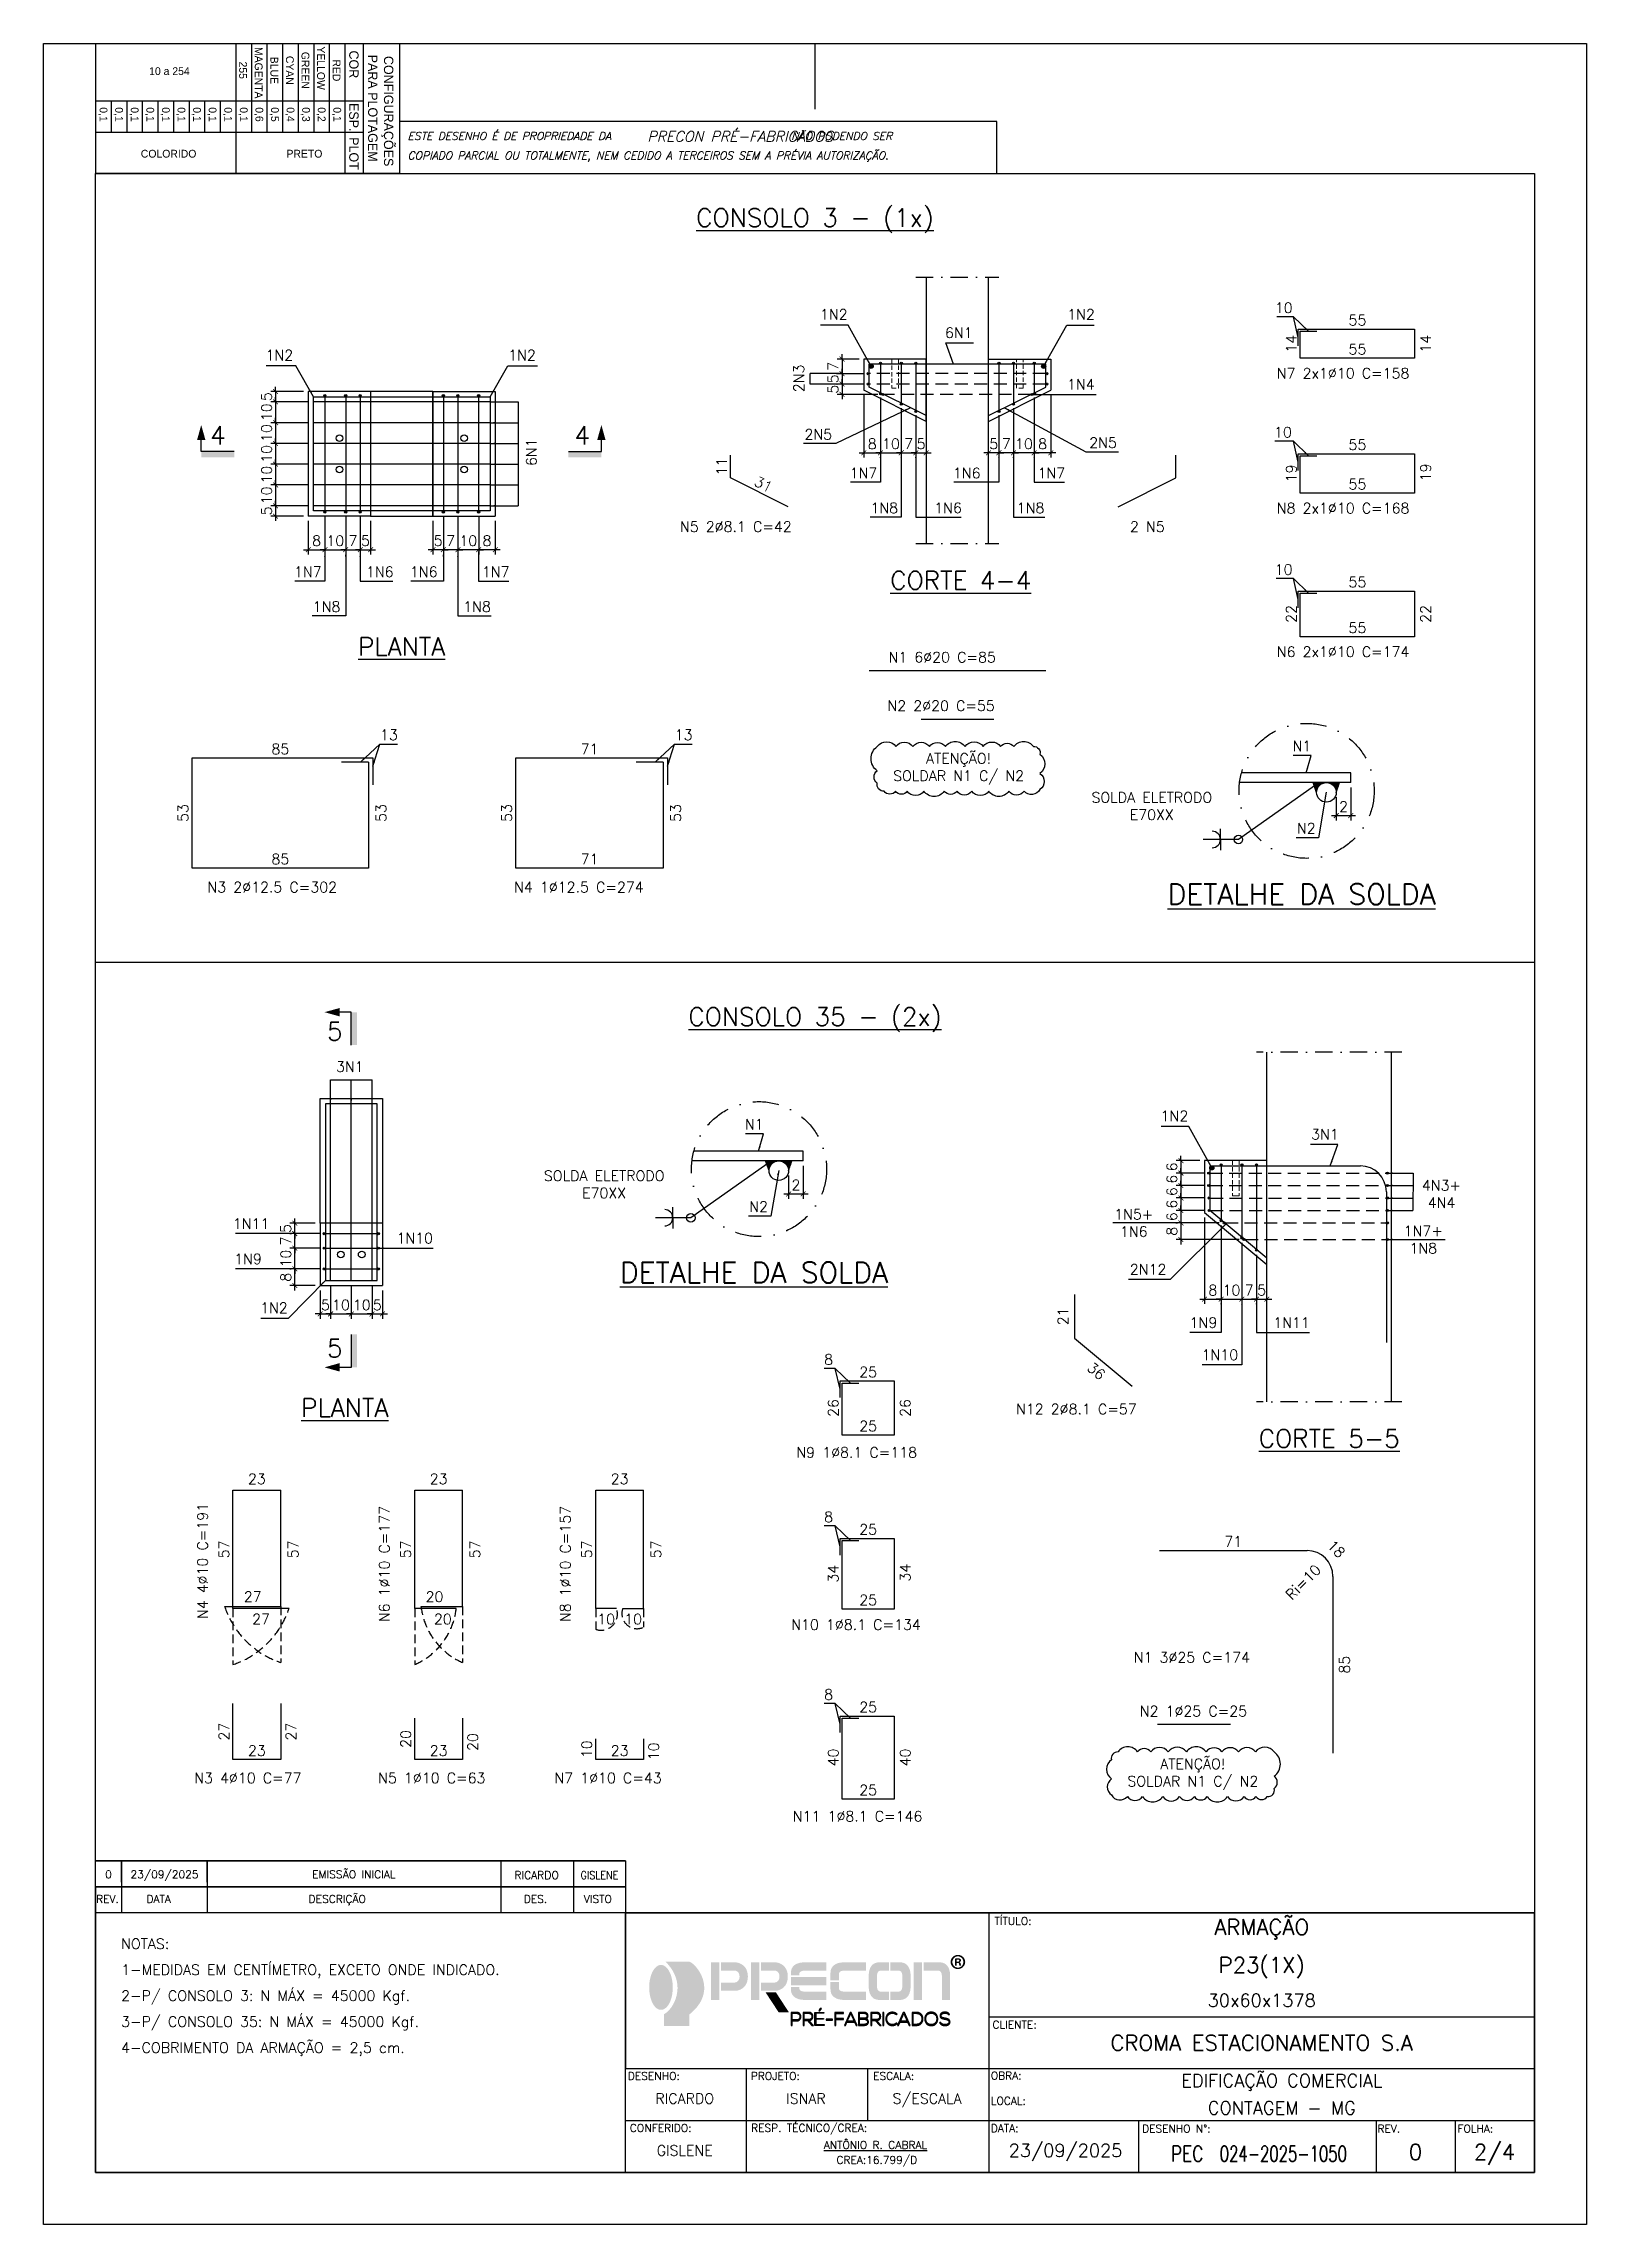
# Model space of a CAD drawing. Header units: centimetres. Extents: x 1658 to 17259, y 8294 to 11444.
# Drawn here: x 9620 to 11847, y 8294 to 11444 of the extents above; entities that cross this region are included whole.
import ezdxf
from ezdxf.enums import TextEntityAlignment as Align

# ---------------------------------------------------------------- set-up
doc = ezdxf.new("R2010")
doc.units = ezdxf.units.CM
doc.header["$LTSCALE"] = 50
doc.header["$MEASUREMENT"] = 0
doc.header["$PDMODE"] = 67
for name, pattern in [('DASHDOT', [1, 0.5, -0.25, 0, -0.25]), ('DASHDOT2', [0.5, 0.25, -0.125, 0, -0.125]), ('DASHED', [0.75, 0.5, -0.25]), ('HIDDEN', [0.375, 0.25, -0.125])]:
    doc.linetypes.add(name, pattern=pattern)
doc.layers.add('10 TRACEJADO', color=1, linetype='DASHED', lineweight=13)
for name, color, linetype in [('COTAS-PRECON', 1, 'Continuous'), ('FORMATO-PRECON', 2, 'Continuous'), ('HACHURAS-PRECON', 1, 'Continuous'), ('IND- CORTE-PRECON', 4, 'Continuous'), ('LINHA CENTRO-PRECON', 1, 'DASHDOT'), ('LINHA-01-PRECON', 1, 'Continuous'), ('LINHA-02-PRECON', 2, 'Continuous'), ('LINHA-03-PRECON', 3, 'Continuous'), ('LINHA-04-PRECON', 4, 'Continuous'), ('TEXTO-20-PRECON', 2, 'Continuous'), ('TEXTO-35-PRECON', 5, 'Continuous'), ('X1', 2, 'Continuous')]:
    doc.layers.add(name, color=color, linetype=linetype)
doc.styles.add('PRECON-ROMANS', font='romans.shx')
doc.styles.add('R060', font='ACENT.shx', dxfattribs={"height": 75})
doc.styles.add('R60', font='ROMANS.shx', dxfattribs={"height": 2})
doc.styles.add('ROMANS', font='ROMANS.SHX', dxfattribs={"oblique": 15, "height": 3})
doc.styles.get("Standard").update_dxf_attribs({"font": 'romans.shx'})
doc.dimstyles.new('ESC50-50', dxfattribs={"dimscale": 50, "dimtxt": 0.2, "dimasz": 0.15, "dimexe": 0.15, "dimexo": 0.15, "dimgap": 0.08, "dimtad": 1, "dimdec": 1, "dimzin": 12, "dimdsep": 46, "dimtxsty": 'Standard', "dimblk": 'ARCHTICK', "dimcen": 0.09, "dimdle": 0.15, "dimclrd": 256, "dimclre": 256, "dimclrt": 2, "dimazin": 3, "dimtfac": 1, "dimtdec": 1, "dimtmove": 1, "dimatfit": 2, "dimfxl": 0.15, "dimtolj": 1, "dimtzin": 0, "dimarcsym": 0})
doc.dimstyles.new('ESC75-25', dxfattribs={"dimscale": 0, "dimtxt": 15, "dimasz": 7, "dimexe": 7, "dimexo": 7, "dimgap": 5.5, "dimtad": 1, "dimdec": 1, "dimlfac": 0.333333, "dimdsep": 46, "dimtxsty": 'Standard', "dimblk": 'ARCHTICK', "dimcen": 0.1, "dimdle": 7, "dimclrd": 256, "dimclre": 256, "dimclrt": 2, "dimadec": 0, "dimazin": 0, "dimtfac": 1, "dimtdec": 1, "dimtix": 1, "dimtmove": 2, "dimatfit": 3, "dimfxl": 1, "dimarcsym": 0})
doc.dimstyles.new('ESC75-75', dxfattribs={"dimscale": 0, "dimtxt": 15, "dimasz": 7, "dimexe": 7, "dimexo": 7, "dimgap": 5.5, "dimtad": 1, "dimdec": 1, "dimdsep": 46, "dimtxsty": 'Standard', "dimblk": 'ARCHTICK', "dimcen": 0.1, "dimdle": 7, "dimclrd": 256, "dimclre": 256, "dimclrt": 2, "dimadec": 0, "dimazin": 0, "dimtfac": 1, "dimtdec": 1, "dimtix": 1, "dimtmove": 2, "dimatfit": 3, "dimfxl": 1, "dimarcsym": 0})

msp = doc.modelspace()

# ---------------------------------------------------------------- texts
at = {"layer": 'LINHA-01-PRECON', "color": 4, "attachment_point": 5}
for s, insert, char_height in [('{\\LCONSOLO 3 - (1x)}', (10733.28, 11188.16), 26.25), ('{\\LCORTE 4-4}', (10943.74, 10668.62), 26.25), ('{\\LPLANTA}', (10136.53, 10573, -0.02), 26.25), ('\\A1;{\\LDETALHE DA SOLDA}', (11435.79, 10215.36), 30), ('{\\LCONSOLO 35 - (2x)}', (10733.28, 10034), 26.25), ('\\A1;{\\LDETALHE DA SOLDA}', (10645.09, 9668.95), 30), ('{\\LPLANTA}', (10054.41, 9473.53, -0.02), 26.25), ('{\\LCORTE 5-5}', (11475.75, 9429.15), 26.25)]:
    msp.add_mtext(s, dxfattribs=dict(at, insert=insert, char_height=char_height))
at = {"layer": 'LINHA-01-PRECON', "color": 2, "linetype": 'Continuous', "char_height": 15, "attachment_point": 5}
for s, insert in [('1N2', (10760.42, 11052.82)), ('1N2', (11117.4, 11052.82)), ('10', (11410.08, 11062.36)), ('6N1', (10941.01, 11026.31)), ('1N2', (9959.9, 10993.9)), ('1N2', (10310.34, 10993.9)), ('1N4', (11117.18, 10951.65)), ('2N5', (10737.97, 10879.43)), ('2N5', (11149.14, 10867.47)), ('10', (11408.99, 10882.66)), ('1N7', (10803.3, 10823.6)), ('1N6', (10952.43, 10823.6)), ('1N7', (11074.52, 10823.6)), ('1N8', (10833.3, 10773.31)), ('1N6', (10925.39, 10773.31)), ('1N8', (11044.52, 10773.31)), ('1N7', (10001.05, 10680.94)), ('1N6', (10104.92, 10680.94)), ('1N6', (10168.41, 10680.94)), ('1N7', (10272.27, 10680.94)), ('10', (11409.94, 10684.29)), ('1N8', (10028.05, 10630.65)), ('1N8', (10245.27, 10630.65)), ('13', (10118.1, 10445.49)), ('13', (10543.56, 10445.49)), ('{\\C4;ATENÇÃO!\\P}SOLDAR N1 C/ N2', (10940.62, 10396.38)), ('3N1', (10061.6, 9966.06)), ('1N2', (11252.26, 9895.08)), ('3N1', (11469.57, 9868.58)), ('4N3+\\P4N4', (11637.82, 9782.16)), ('1N11', (9919.21, 9739.46)), ('1N5+\\P1N6', (11193.6, 9740.47)), ('1N7+\\P1N8', (11611.52, 9716.47)), ('1N10', (10155.35, 9718.46)), ('1N9', (9914.69, 9688.46)), ('2N12', (11214.25, 9673.36)), ('1N2', (9952.05, 9617.82)), ('1N9', (11294.15, 9596.56)), ('1N11', (11421.47, 9596.56)), ('8', (10752.93, 9543.27)), ('1N10', (11317.86, 9549.93)), ('8', (10752.93, 9315.92)), ('8', (10752.93, 9059.34)), ('{\\C4;ATENÇÃO!\\P}SOLDAR N1 C/ N2', (11278.81, 8944.09))]:
    msp.add_mtext(s, dxfattribs=dict(at, insert=insert))
for s, insert, rotation in [('2N3', (10709.95, 10960.36), 90), ('6N1', (10323.78, 10853.72), 90), ('18', (11485.9, 9269.59), 315), ('Ri=10', (11438.22, 9221.72), 45)]:
    msp.add_mtext(s, dxfattribs=dict(at, insert=insert, rotation=rotation))
at = {"layer": 'LINHA-01-PRECON', "color": 2, "char_height": 15}
for s, insert, attachment_point in [('N1', (11436.34, 10429.51), 5), ('N2', (11442.61, 10310.54), 5), ('N1', (10645.64, 9883.1), 5), ('N2', (10651.91, 9764.13), 5), ('\\A1;\\pxsm1.5,ql;{\\C3;NOTAS:\\P}1-MEDIDAS EM CENTÍMETRO, EXCETO ONDE INDICADO.\\P2-P/ CONSOLO 3: N MÁX = 45000 Kgf.\\P3-P/ CONSOLO 35: N MÁX = 45000 Kgf.\\P4-COBRIMENTO DA ARMAÇÃO = 2,5 cm.', (9731.45, 8706.77), 1)]:
    msp.add_mtext(s, dxfattribs=dict(at, insert=insert, attachment_point=attachment_point))
at = {"layer": 'TEXTO-20-PRECON', "char_height": 15, "attachment_point": 5, "style": 'PRECON-ROMANS'}
for insert in [(11219.6, 10342.6), (10428.9, 9796.19)]:
    msp.add_mtext('\\A1;SOLDA ELETRODO\\PE70XX', dxfattribs=dict(at, insert=insert))
at = {"layer": 'X1', "style": 'PRECON-ROMANS'}
for s, p in [('N7 2x1%%C10 C=158', (11400.01, 10960.28)), ('N8 2x1%%C10 C=168', (11400.01, 10765.39)), ('N5 2%%C8.1 C=42', (10538.34, 10738.67)), ('2 N5', (11188.03, 10738.67)), ('N1 6%%C20 C=85', (10839.5, 10550.16)), ('N6 2x1%%C10 C=174', (11400.01, 10558.01)), ('N2 2%%C20 C=55', (10837.92, 10480.05)), ('N3 2%%C12.5 C=302', (9856.13, 10217.97)), ('N4 1%%C12.5 C=274', (10298.84, 10217.97)), ('N12 2%%C8.1 C=57', (11023.53, 9464.11)), ('N9 1%%C8.1 C=118', (10706.44, 9401.52)), ('N10 1%%C8.1 C=134', (10699.02, 9152.72)), ('N1 3%%C25 C=174', (11193.46, 9105.45)), ('N2 1%%C25 C=25', (11202.23, 9027.76)), ('N3 4%%C10 C=77', (9836.99, 8931.25)), ('N5 1%%C10 C=63', (10102.52, 8931.25)), ('N7 1%%C10 C=43', (10357.03, 8931.25)), ('N11 1%%C8.1 C=146', (10701.29, 8875.9))]:
    msp.add_text(s, height=15, dxfattribs=at).set_placement(p)
for s, p in [('N4 4%%C10 C=191', (9856.47, 9168.26)), ('N6 1%%C10 C=177', (10118.99, 9163.98)), ('N8 1%%C10 C=157', (10380.28, 9163.98))]:
    msp.add_text(s, height=15, rotation=90, dxfattribs=at).set_placement(p)

# ---------------------------------------------------------------- blocks, each defined once
blk = doc.blocks.new('A$C0AF02B9D')
at = {"layer": 'FORMATO-PRECON', "color": 1}
for p, q in [((0, 585), (250, 585)), ((0, 0), (0, 585)), ((250, 585), (250, 0)), ((0, 480), (250, 480)), ((0, 450), (170.7, 450)), ((0, 420), (170.7, 420)), ((0, 390), (170.7, 390)), ((0, 360), (170.7, 360)), ((0, 330), (170.7, 330)), ((0, 300), (170.7, 300)), ((110.1, 240), (170.7, 240)), ((110.1, 210), (170.7, 210)), ((110.1, 180), (170.7, 180)), ((110.1, 150), (170.7, 150)), ((110.1, 150), (170.7, 150)), ((110.1, 120), (170.7, 120)), ((110.1, 120), (170.7, 120)), ((110.1, 90), (170.7, 90)), ((110.1, 90), (170.7, 90)), ((110.1, 60), (170.7, 60)), ((110.1, 60), (170.7, 60)), ((110.1, 30), (170.7, 30)), ((110.1, 30), (170.7, 30)), ((0, 0), (250, 0)), ((110.1, 0), (170.7, 0)), ((110.1, 0), (170.7, 0)), ((110.1, 0), (170.7, 0))]:
    blk.add_line(p, q, dxfattribs=at)
at = {"layer": 'FORMATO-PRECON'}
for p, q in [((0, 515), (250, 515)), ((110.1, 0), (110.1, 515)), ((170.7, 0), (170.7, 515)), ((0, 270), (250, 270))]:
    blk.add_line(p, q, dxfattribs=at)
at = {"layer": 'FORMATO-PRECON', "style": 'R060'}
for s, p in [('CONFIGURAÇÕES ', (133.4, 563.9)), ('COR', (40, 497.3)), ('PARA PLOTAGEM', (124.3, 533.7)), ('ESP.', (141.8, 497.3)), ('PLOT', (211.6, 497.3))]:
    blk.add_text(s, height=18, dxfattribs=at).set_placement(p, align=Align.MIDDLE)
at = {"layer": 'FORMATO-PRECON', "color": 1, "style": 'R060'}
for s, p in [('RED', (51.5, 464)), ('0,1', (136.5, 464)), ('YELLOW', (47.2, 434)), ('0,2', (136.5, 434)), ('GREEN', (51.5, 404)), ('CYAN', (51.5, 374)), ('0,3', (136.5, 404)), ('0,4', (136.5, 374)), ('BLUE', (51.5, 344)), ('0,5', (136.5, 344)), ('MAGENTA', (56.1, 314)), ('0,6', (136.5, 314)), ('255', (51.3, 284)), ('0,1', (136.5, 284)), ('0,1', (136.5, 254)), ('0,1', (136.5, 224)), ('0,1', (136.5, 194)), ('0,1', (136.5, 164)), ('0,1', (136.5, 134)), ('0,1', (136.5, 104)), ('0,1', (136.5, 74)), ('0,1', (136.5, 44)), ('0,1', (136.5, 14))]:
    blk.add_text(s, height=15, dxfattribs=at).set_placement(p, align=Align.MIDDLE)
for s, p in [('PRETO', (212, 402.1)), ('10 a 254', (53, 142.2)), ('COLORIDO', (212, 140.6))]:
    blk.add_text(s, height=15, rotation=90, dxfattribs=at).set_placement(p, align=Align.MIDDLE)
blk = doc.blocks.new('A$C432D58B7')
at = {"layer": 'LINHA-01-PRECON'}
blk.add_blockref('A$C0AF02B9D', (0, 0), dxfattribs=at)
blk = doc.blocks.new('A$C550964AD')
at = {"layer": 'LINHA-01-PRECON'}
blk.add_blockref('A$C432D58B7', (0, 0), dxfattribs=at)
blk = doc.blocks.new('A$C2E607E54')
at = {"layer": 'FORMATO-PRECON', "color": 6}
blk.add_line((1835, 4050), (685, 4050), dxfattribs=at)
at = {"layer": 'FORMATO-PRECON'}
for points in [[(0, 4200), (2970, 4200), (2970, 0), (0, 0)], [(685, 3950), (1835, 3950), (1835, 4050), (685, 4050)]]:
    blk.add_lwpolyline(points, close=True, dxfattribs=at)
blk.add_lwpolyline([(1485, 4200), (1485, 4073.6)], dxfattribs=at)
at = {"layer": 'FORMATO-PRECON', "color": 6}
blk.add_lwpolyline([(100, 3950), (2870, 3950), (2870, 100), (100, 100)], close=True, dxfattribs=at)
at = {"layer": 'TEXTO-35-PRECON', "rotation": 270}
blk.add_blockref('A$C550964AD', (100, 4200), dxfattribs=at)
at = {"layer": 'FORMATO-PRECON', "style": 'ROMANS', "oblique": 15}
for s, p in [('ESTE DESENHO É DE PROPRIEDADE DA                            NÃO PODENDO SER', (700.8, 4014.4)), ('COPIADO PARCIAL OU TOTALMENTE, NEM CEDIDO A TERCEIROS SEM A PRÉVIA AUTORIZAÇÃO.', (700.8, 3977))]:
    blk.add_text(s, height=15, dxfattribs=at).set_placement(p)
at = {"layer": 'FORMATO-PRECON', "color": 3, "style": 'ROMANS', "oblique": 15}
blk.add_text('PRECON PRÉ-FABRICADOS', height=20, dxfattribs=at).set_placement((1162, 4011.3))
blk = doc.blocks.new('CARIMBO')
at = {"linetype": 'Continuous', "true_color": 0x575854}
for points in [[(-1681.5, 399.6), (-1680.9, 399.6), (-1680.3, 399.6), (-1679.7, 399.5), (-1679.2, 399.4), (-1678.6, 399.3), (-1678, 399.1), (-1677.5, 399), (-1676.9, 398.7), (-1676.4, 398.5), (-1675.8, 398.3), (-1675.3, 398), (-1674.7, 397.7), (-1674.2, 397.3), (-1673.7, 397), (-1673.2, 396.6), (-1672.6, 396.2), (-1672.1, 395.8), (-1671.7, 395.3), (-1671.1, 394.9), (-1670.6, 394.4), (-1670.2, 393.9), (-1669.7, 393.4), (-1669.3, 392.8), (-1668.8, 392.2), (-1668.3, 391.7), (-1667.9, 391), (-1667.4, 390.4), (-1667, 389.7), (-1666.6, 389.1), (-1666.2, 388.4), (-1665.8, 387.7), (-1665.5, 387), (-1665.1, 386.2), (-1664.7, 385.5), (-1664.3, 384.7), (-1664, 383.9), (-1663.6, 383.1), (-1663.3, 382.3), (-1663, 381.4), (-1662.7, 380.5), (-1662.4, 379.7), (-1662.1, 378.8), (-1661.8, 377.9), (-1661.5, 377), (-1661.3, 376), (-1661, 375.2), (-1660.8, 374.2), (-1660.6, 373.2), (-1660.4, 372.2), (-1660.1, 371.3), (-1660, 370.2), (-1659.8, 369.2), (-1659.7, 368.2), (-1659.5, 367.2), (-1659.4, 366.2), (-1659.3, 365.1), (-1659.1, 364), (-1659.1, 363), (-1659, 361.9), (-1658.9, 360.8), (-1658.9, 359.8), (-1658.9, 358.7), (-1658.8, 357.5), (-1658.8, 356.4), (-1658.8, 355.3), (-1658.9, 354.2), (-1658.9, 353.1), (-1658.9, 352), (-1659, 350.9), (-1659.1, 349.9), (-1659.1, 348.8), (-1659.3, 347.7), (-1659.4, 346.7), (-1659.5, 345.6), (-1659.7, 344.6), (-1659.8, 343.6), (-1660, 342.6), (-1660.1, 341.5), (-1660.4, 340.6), (-1660.6, 339.6), (-1660.8, 338.6), (-1661, 337.7), (-1661.3, 336.8), (-1661.5, 335.8), (-1661.8, 334.9), (-1662.1, 334), (-1662.4, 333.2), (-1662.7, 332.3), (-1663, 331.4), (-1663.3, 330.6), (-1663.6, 329.7), (-1664, 328.9), (-1664.3, 328.1), (-1664.7, 327.4), (-1665.1, 326.6), (-1665.5, 325.9), (-1665.8, 325.1), (-1666.2, 324.4), (-1666.6, 323.7), (-1667, 323.1), (-1667.4, 322.5), (-1667.9, 321.8), (-1668.3, 321.2), (-1668.8, 320.6), (-1669.3, 320), (-1669.7, 319.5), (-1670.2, 318.9), (-1670.6, 318.4), (-1671.1, 318), (-1671.7, 317.5), (-1672.1, 317), (-1672.6, 316.6), (-1673.2, 316.2), (-1673.7, 315.8), (-1674.2, 315.5), (-1674.7, 315.2), (-1675.3, 314.8), (-1675.8, 314.5), (-1676.4, 314.3), (-1676.9, 314.1), (-1677.5, 313.9), (-1678, 313.7), (-1678.6, 313.6), (-1679.2, 313.5), (-1679.7, 313.3), (-1680.3, 313.3), (-1680.9, 313.3), (-1681.5, 313.2), (-1682.1, 313.3), (-1682.6, 313.3), (-1683.3, 313.3), (-1683.8, 313.5), (-1684.4, 313.6), (-1685, 313.7), (-1685.5, 313.9), (-1686.1, 314.1), (-1686.6, 314.3), (-1687.1, 314.5), (-1687.7, 314.8), (-1688.2, 315.2), (-1688.8, 315.5), (-1689.3, 315.8), (-1689.8, 316.2), (-1690.4, 316.6), (-1690.8, 317), (-1691.3, 317.5), (-1691.9, 318), (-1692.3, 318.4), (-1692.8, 318.9), (-1693.3, 319.5), (-1693.7, 320), (-1694.2, 320.6), (-1694.6, 321.2), (-1695.1, 321.8), (-1695.5, 322.5), (-1695.9, 323.1), (-1696.4, 323.7), (-1696.8, 324.4), (-1697.2, 325.1), (-1697.5, 325.9), (-1697.9, 326.6), (-1698.3, 327.4), (-1698.7, 328.1), (-1699, 328.9), (-1699.4, 329.7), (-1699.7, 330.6), (-1700, 331.4), (-1700.3, 332.3), (-1700.6, 333.2), (-1700.9, 334), (-1701.2, 334.9), (-1701.5, 335.8), (-1701.7, 336.8), (-1701.9, 337.7), (-1702.1, 338.6), (-1702.4, 339.6), (-1702.6, 340.6), (-1702.8, 341.5), (-1703, 342.6), (-1703.2, 343.6), (-1703.3, 344.6), (-1703.4, 345.6), (-1703.6, 346.7), (-1703.7, 347.7), (-1703.9, 348.8), (-1703.9, 349.9), (-1704, 350.9), (-1704.1, 352), (-1704.1, 353.1), (-1704.1, 354.2), (-1704.2, 355.3), (-1704.2, 356.4), (-1704.2, 357.5), (-1704.1, 358.7), (-1704.1, 359.8), (-1704.1, 360.8), (-1704, 361.9), (-1703.9, 363), (-1703.9, 364), (-1703.7, 365.1), (-1703.6, 366.2), (-1703.4, 367.2), (-1703.3, 368.2), (-1703.2, 369.2), (-1703, 370.2), (-1702.8, 371.3), (-1702.6, 372.2), (-1702.4, 373.2), (-1702.1, 374.2), (-1701.9, 375.2), (-1701.7, 376), (-1701.5, 377), (-1701.2, 377.9), (-1700.9, 378.8), (-1700.6, 379.7), (-1700.3, 380.5), (-1700, 381.4), (-1699.7, 382.3), (-1699.4, 383.1), (-1699, 383.9), (-1698.7, 384.7), (-1698.3, 385.5), (-1697.9, 386.2), (-1697.5, 387), (-1697.2, 387.7), (-1696.8, 388.4), (-1696.4, 389.1), (-1695.9, 389.7), (-1695.5, 390.4), (-1695.1, 391), (-1694.6, 391.7), (-1694.2, 392.2), (-1693.7, 392.8), (-1693.3, 393.4), (-1692.8, 393.9), (-1692.3, 394.4), (-1691.9, 394.9), (-1691.3, 395.3), (-1690.8, 395.8), (-1690.4, 396.2), (-1689.8, 396.6), (-1689.3, 397), (-1688.8, 397.3), (-1688.2, 397.7), (-1687.7, 398), (-1687.1, 398.3), (-1686.6, 398.5), (-1686.1, 398.7), (-1685.5, 399), (-1685, 399.1), (-1684.4, 399.3), (-1683.8, 399.4), (-1683.3, 399.5), (-1682.6, 399.6), (-1682.1, 399.6)], [(-1673, 406.2), (-1627.6, 406.2), (-1626.9, 406), (-1626.1, 405.6), (-1625.3, 405.3), (-1624.5, 404.8), (-1623.6, 404.3), (-1622.8, 403.8), (-1621.8, 403.1), (-1620.9, 402.4), (-1620, 401.7), (-1619, 400.9), (-1618.1, 400), (-1617.1, 399.1), (-1616.1, 398.1), (-1615.1, 397), (-1614.2, 396), (-1613.2, 394.8), (-1612.2, 393.6), (-1611.3, 392.3), (-1610.3, 391), (-1609.4, 389.7), (-1608.5, 388.3), (-1607.6, 386.9), (-1606.7, 385.5), (-1605.9, 383.9), (-1605.1, 382.4), (-1604.2, 380.8), (-1603.5, 379.1), (-1602.8, 377.5), (-1602.1, 375.8), (-1601.5, 374), (-1600.9, 372.2), (-1600.4, 370.5), (-1599.9, 368.6), (-1599.5, 366.8), (-1599.1, 364.9), (-1598.8, 363), (-1598.6, 361), (-1598.4, 359.1), (-1598.3, 357.1), (-1598.3, 355), (-1598.3, 353.1), (-1598.4, 351), (-1598.6, 348.9), (-1599, 346.9), (-1599.3, 344.7), (-1599.8, 342.7), (-1600.4, 340.6), (-1601, 338.4), (-1601.9, 336.3), (-1602.7, 334.2), (-1603.6, 332), (-1604.7, 329.9), (-1605.9, 327.7), (-1607.2, 325.5), (-1608.7, 323.4), (-1610.2, 321.2), (-1611.9, 319), (-1613.6, 316.9), (-1615.6, 314.8), (-1617.6, 312.6), (-1619.8, 310.5), (-1622.1, 308.3), (-1624.6, 306.2), (-1627.1, 304.1), (-1627.2, 282.2), (-1675.8, 282.2), (-1675.8, 304.9), (-1674.9, 305.3), (-1674.1, 305.8), (-1673.2, 306.4), (-1672.3, 307), (-1671.4, 307.6), (-1670.5, 308.3), (-1669.6, 309.1), (-1668.7, 309.9), (-1667.8, 310.7), (-1666.9, 311.7), (-1665.9, 312.6), (-1665.1, 313.7), (-1664.2, 314.7), (-1663.3, 315.8), (-1662.4, 316.9), (-1661.5, 318.2), (-1660.7, 319.4), (-1659.9, 320.7), (-1659.1, 322), (-1658.2, 323.3), (-1657.5, 324.8), (-1656.7, 326.2), (-1656.1, 327.6), (-1655.3, 329.1), (-1654.7, 330.7), (-1654.1, 332.3), (-1653.5, 333.9), (-1652.9, 335.5), (-1652.4, 337.2), (-1651.9, 338.9), (-1651.5, 340.6), (-1651.1, 342.4), (-1650.7, 344.1), (-1650.5, 346), (-1650.2, 347.7), (-1650, 349.7), (-1649.9, 351.5), (-1649.7, 353.4), (-1649.7, 355.3), (-1649.7, 357.2), (-1649.9, 359.2), (-1650, 361.1), (-1650.2, 363.1), (-1650.5, 365.1), (-1650.8, 367.1), (-1651.2, 369.1), (-1651.8, 371.1), (-1652.3, 373.2), (-1652.9, 375.2), (-1653.7, 377.3), (-1654.5, 379.3), (-1655.4, 381.4), (-1656.3, 383.5), (-1657.4, 385.5), (-1658.5, 387.6), (-1659.7, 389.7), (-1661, 391.7), (-1662.5, 393.8), (-1664, 395.9), (-1665.6, 397.9), (-1667.3, 400), (-1669.1, 402.1), (-1671.1, 404.1)], [(-1367.6, 285.2), (-1383.2, 285.2), (-1383.2, 295), (-1368.7, 295), (-1368.7, 296.7), (-1383.2, 296.7), (-1383.2, 306.5), (-1368, 306.5), (-1368, 308.3), (-1385, 308.3), (-1385, 283.3), (-1367.6, 283.3)], [(-1372.8, 315.5), (-1375, 315.5), (-1377.7, 311.2), (-1377.7, 311.1), (-1376, 311.1)], [(-1351.2, 295.5), (-1363.6, 295.5), (-1363.6, 293.6), (-1351.2, 293.6)], [(-1330.4, 296.4), (-1344.6, 296.4), (-1344.6, 306.4), (-1329.9, 306.4), (-1329.9, 308.3), (-1346.5, 308.3), (-1346.5, 283.3), (-1344.6, 283.3), (-1344.6, 294.6), (-1330.4, 294.6)], [(-1252.7, 308.3), (-1254.6, 308.3), (-1254.6, 283.3), (-1252.7, 283.3)], [(-1246.6, 297.9), (-1246.6, 298.2), (-1246.5, 298.5), (-1246.4, 298.7), (-1246.4, 299), (-1246.3, 299.2), (-1246.2, 299.5), (-1246.1, 299.7), (-1246, 300.2), (-1245.9, 300.5), (-1245.8, 300.7), (-1245.7, 301), (-1245.6, 301.2), (-1245.5, 301.5), (-1245.3, 301.7), (-1245.3, 301.9), (-1245.1, 302.1), (-1244.9, 302.5), (-1244.6, 302.7), (-1244.5, 303), (-1244.4, 303.2), (-1244.2, 303.4), (-1244, 303.6), (-1243.8, 303.7), (-1243.7, 303.9), (-1243.5, 304.1), (-1243.3, 304.2), (-1243.1, 304.5), (-1242.9, 304.6), (-1242.7, 304.7), (-1242.5, 304.9), (-1242.3, 305.1), (-1242.1, 305.2), (-1241.9, 305.3), (-1241.6, 305.5), (-1241.4, 305.6), (-1241.1, 305.7), (-1240.9, 305.8), (-1240.6, 306), (-1240.4, 306.1), (-1240.1, 306.2), (-1239.8, 306.2), (-1239.5, 306.4), (-1239.3, 306.4), (-1239, 306.5), (-1238.7, 306.6), (-1238.4, 306.6), (-1238.1, 306.7), (-1237.8, 306.7), (-1237.5, 306.8), (-1237.2, 306.8), (-1236.9, 306.8), (-1236.5, 306.8), (-1236.2, 306.8), (-1235.9, 306.8), (-1235.6, 306.8), (-1235.4, 306.8), (-1235.1, 306.8), (-1234.8, 306.8), (-1234.6, 306.8), (-1234.4, 306.8), (-1234.1, 306.7), (-1233.8, 306.6), (-1233.5, 306.6), (-1233.3, 306.6), (-1233.1, 306.5), (-1232.8, 306.4), (-1232.5, 306.4), (-1232.3, 306.2), (-1232, 306.2), (-1231.8, 306.1), (-1231.6, 306), (-1231.3, 305.9), (-1231.1, 305.7), (-1230.8, 305.6), (-1230.6, 305.5), (-1230.3, 305.3), (-1230.1, 305.2), (-1229.9, 305.1), (-1229.5, 304.9), (-1229.2, 304.6), (-1229, 304.5), (-1228.8, 304.2), (-1228.6, 304), (-1228.4, 303.9), (-1228.2, 303.7), (-1226.9, 304.8), (-1227.1, 305.1), (-1227.3, 305.3), (-1227.6, 305.5), (-1227.9, 305.7), (-1228.1, 305.9), (-1228.4, 306.1), (-1228.6, 306.3), (-1228.9, 306.4), (-1229.2, 306.6), (-1229.4, 306.8), (-1229.7, 307), (-1230, 307.1), (-1230.3, 307.2), (-1230.5, 307.4), (-1230.8, 307.5), (-1231.1, 307.7), (-1231.4, 307.7), (-1231.7, 307.9), (-1232, 307.9), (-1232.2, 308.1), (-1232.6, 308.1), (-1232.9, 308.2), (-1233.1, 308.3), (-1233.5, 308.3), (-1233.7, 308.4), (-1234.1, 308.4), (-1234.4, 308.5), (-1234.7, 308.5), (-1235, 308.5), (-1235.3, 308.5), (-1235.6, 308.5), (-1235.9, 308.5), (-1236.3, 308.5), (-1236.7, 308.5), (-1237.1, 308.5), (-1237.4, 308.5), (-1237.8, 308.5), (-1238.2, 308.4), (-1238.5, 308.3), (-1238.9, 308.3), (-1239.2, 308.2), (-1239.5, 308.1), (-1239.9, 308.1), (-1240.2, 307.9), (-1240.6, 307.9), (-1240.8, 307.7), (-1241.2, 307.6), (-1241.4, 307.5), (-1241.7, 307.4), (-1242.1, 307.2), (-1242.3, 307), (-1242.6, 306.9), (-1242.9, 306.8), (-1243.1, 306.6), (-1243.4, 306.4), (-1243.6, 306.2), (-1243.9, 306), (-1244.1, 305.9), (-1244.4, 305.7), (-1244.6, 305.5), (-1244.8, 305.3), (-1245.1, 305.1), (-1245.3, 304.9), (-1245.5, 304.6), (-1245.7, 304.4), (-1245.8, 304.2), (-1246, 303.9), (-1246.2, 303.7), (-1246.4, 303.4), (-1246.6, 303.2), (-1246.7, 303), (-1246.8, 302.7), (-1247, 302.4), (-1247.1, 302.1), (-1247.2, 301.9), (-1247.4, 301.6), (-1247.5, 301.3), (-1247.6, 301), (-1247.7, 300.8), (-1247.9, 300.5), (-1247.9, 300.2), (-1248, 299.9), (-1248.1, 299.6), (-1248.2, 299.3), (-1248.3, 299), (-1248.3, 298.7), (-1248.3, 298.5), (-1248.4, 298.1), (-1248.5, 297.8), (-1248.5, 297.5), (-1248.5, 297.2), (-1248.5, 296.9), (-1248.6, 296.6), (-1248.6, 296.3), (-1248.6, 295.9), (-1248.6, 295.7), (-1248.6, 295.3), (-1248.6, 295), (-1248.5, 294.7), (-1248.5, 294.4), (-1248.5, 294.1), (-1248.5, 293.7), (-1248.4, 293.5), (-1248.4, 293.2), (-1248.3, 292.9), (-1248.3, 292.6), (-1248.2, 292.3), (-1248.1, 292), (-1248.1, 291.7), (-1247.9, 291.4), (-1247.9, 291.1), (-1247.8, 290.8), (-1247.6, 290.5), (-1247.6, 290.3), (-1247.4, 290), (-1247.3, 289.7), (-1247.2, 289.5), (-1247, 289.2), (-1246.9, 289), (-1246.8, 288.7), (-1246.6, 288.4), (-1246.4, 288.2), (-1246.3, 288), (-1246.1, 287.7), (-1245.9, 287.5), (-1245.7, 287.3), (-1245.5, 287), (-1245.3, 286.8), (-1245.1, 286.6), (-1244.9, 286.4), (-1244.7, 286.2), (-1244.5, 286), (-1244.3, 285.8), (-1244, 285.6), (-1243.8, 285.4), (-1243.6, 285.2), (-1243.3, 285.1), (-1243.1, 284.9), (-1242.8, 284.7), (-1242.5, 284.6), (-1242.3, 284.5), (-1242, 284.3), (-1241.6, 284.2), (-1241.4, 284.1), (-1241.1, 283.9), (-1240.8, 283.8), (-1240.5, 283.7), (-1240.1, 283.6), (-1239.8, 283.5), (-1239.5, 283.5), (-1239.2, 283.4), (-1238.9, 283.3), (-1238.4, 283.2), (-1238.1, 283.2), (-1237.8, 283.1), (-1237.4, 283.1), (-1237, 283), (-1236.7, 283), (-1236.3, 283), (-1235.9, 283), (-1235.6, 283), (-1235.3, 283), (-1235, 283), (-1234.7, 283.1), (-1234.4, 283.1), (-1234.1, 283.2), (-1233.7, 283.2), (-1233.5, 283.2), (-1233.1, 283.3), (-1232.9, 283.4), (-1232.6, 283.5), (-1232.2, 283.5), (-1232, 283.7), (-1231.7, 283.7), (-1231.4, 283.9), (-1231.1, 283.9), (-1230.8, 284.1), (-1230.5, 284.2), (-1230.3, 284.3), (-1230, 284.5), (-1229.7, 284.6), (-1229.4, 284.8), (-1229.2, 285), (-1228.9, 285.2), (-1228.6, 285.3), (-1228.4, 285.5), (-1228.1, 285.7), (-1227.9, 285.9), (-1227.6, 286.1), (-1227.3, 286.3), (-1227.1, 286.5), (-1226.9, 286.8), (-1228.1, 288), (-1228.4, 287.8), (-1228.6, 287.6), (-1228.8, 287.4), (-1229, 287.3), (-1229.2, 287.1), (-1229.4, 286.9), (-1229.6, 286.7), (-1229.9, 286.6), (-1230.1, 286.5), (-1230.3, 286.3), (-1230.5, 286.2), (-1230.8, 286), (-1231, 285.9), (-1231.3, 285.8), (-1231.6, 285.7), (-1231.8, 285.6), (-1232, 285.5), (-1232.2, 285.4), (-1232.5, 285.4), (-1232.8, 285.2), (-1233.1, 285.2), (-1233.3, 285.1), (-1233.5, 285.1), (-1233.8, 285), (-1234.1, 285), (-1234.4, 285), (-1234.6, 284.9), (-1234.8, 284.9), (-1235.1, 284.8), (-1235.4, 284.8), (-1235.6, 284.8), (-1235.9, 284.8), (-1236.2, 284.8), (-1236.5, 284.8), (-1236.9, 284.8), (-1237.2, 284.9), (-1237.5, 284.9), (-1237.8, 285), (-1238.1, 285), (-1238.4, 285), (-1238.7, 285.1), (-1239, 285.2), (-1239.3, 285.2), (-1239.5, 285.3), (-1239.8, 285.4), (-1240.1, 285.5), (-1240.4, 285.6), (-1240.6, 285.7), (-1240.8, 285.8), (-1241.1, 285.9), (-1241.3, 286), (-1241.6, 286.2), (-1241.8, 286.3), (-1242, 286.5), (-1242.2, 286.6), (-1242.5, 286.7), (-1242.7, 286.9), (-1242.9, 287), (-1243.1, 287.2), (-1243.2, 287.3), (-1243.4, 287.5), (-1243.6, 287.7), (-1243.8, 287.9), (-1244, 288.1), (-1244.1, 288.3), (-1244.3, 288.4), (-1244.4, 288.6), (-1244.6, 288.8), (-1244.8, 289), (-1244.9, 289.2), (-1245.1, 289.5), (-1245.2, 289.7), (-1245.3, 289.9), (-1245.4, 290.1), (-1245.5, 290.3), (-1245.7, 290.6), (-1245.7, 290.8), (-1245.9, 291.1), (-1245.9, 291.3), (-1246, 291.6), (-1246.1, 291.8), (-1246.2, 292), (-1246.3, 292.3), (-1246.4, 292.5), (-1246.4, 292.8), (-1246.5, 293.1), (-1246.5, 293.3), (-1246.6, 293.7), (-1246.6, 294.1), (-1246.7, 294.4), (-1246.7, 294.6), (-1246.7, 294.9), (-1246.8, 295.2), (-1246.8, 295.5), (-1246.8, 295.7), (-1246.8, 296), (-1246.8, 296.3), (-1246.8, 296.5), (-1246.7, 296.8), (-1246.7, 297.1), (-1246.7, 297.4), (-1246.6, 297.6)], [(-1129.6, 283.8), (-1129.2, 283.9), (-1129.1, 284), (-1128.9, 284.1), (-1128.7, 284.2), (-1128.5, 284.3), (-1128.3, 284.4), (-1128.1, 284.5), (-1128, 284.6), (-1127.8, 284.7), (-1127.5, 285), (-1127.2, 285.2), (-1126.9, 285.5), (-1126.6, 285.8), (-1126.4, 286.1), (-1126.2, 286.2), (-1126.1, 286.5), (-1126, 286.6), (-1125.9, 286.8), (-1125.8, 287), (-1125.7, 287.2), (-1125.6, 287.3), (-1125.5, 287.7), (-1125.4, 288), (-1125.3, 288.2), (-1125.3, 288.4), (-1125.3, 288.6), (-1125.2, 288.9), (-1125.2, 289.1), (-1125.2, 289.4), (-1125.1, 289.7), (-1125.1, 290.1), (-1125.2, 290.4), (-1125.2, 290.6), (-1125.2, 290.9), (-1125.3, 291.1), (-1125.3, 291.3), (-1125.3, 291.5), (-1125.4, 291.7), (-1125.4, 291.9), (-1125.5, 292.3), (-1125.7, 292.5), (-1125.8, 292.9), (-1126, 293.2), (-1126.2, 293.5), (-1126.4, 293.7), (-1126.7, 294), (-1127, 294.3), (-1127.2, 294.6), (-1127.6, 294.8), (-1127.9, 295), (-1128.2, 295.2), (-1128.5, 295.3), (-1128.9, 295.5), (-1129.1, 295.6), (-1129.3, 295.7), (-1129.5, 295.7), (-1129.7, 295.8), (-1129.9, 295.9), (-1130.1, 295.9), (-1130.3, 296), (-1130.5, 296.1), (-1130.7, 296.1), (-1130.9, 296.2), (-1131.1, 296.3), (-1131.5, 296.4), (-1131.7, 296.4), (-1131.9, 296.5), (-1132.2, 296.5), (-1132.4, 296.6), (-1132.6, 296.6), (-1132.8, 296.7), (-1133.1, 296.7), (-1133.3, 296.7), (-1133.7, 296.9), (-1134, 296.9), (-1134.4, 297), (-1134.6, 297), (-1134.9, 297.1), (-1135.2, 297.2), (-1135.6, 297.2), (-1136, 297.3), (-1136.4, 297.4), (-1136.7, 297.4), (-1137.1, 297.5), (-1137.5, 297.6), (-1137.8, 297.7), (-1138.1, 297.8), (-1138.4, 297.9), (-1138.8, 298), (-1139.1, 298), (-1139.4, 298.2), (-1139.6, 298.3), (-1139.9, 298.4), (-1140.2, 298.5), (-1140.5, 298.7), (-1140.7, 298.8), (-1140.9, 298.9), (-1141.1, 299.1), (-1141.3, 299.3), (-1141.5, 299.5), (-1141.7, 299.6), (-1141.8, 299.8), (-1142, 300), (-1142, 300.2), (-1142.2, 300.5), (-1142.2, 300.7), (-1142.3, 301), (-1142.4, 301.2), (-1142.4, 301.5), (-1142.4, 301.8), (-1142.4, 302.1), (-1142.4, 302.5), (-1142.3, 302.8), (-1142.2, 303.2), (-1142.1, 303.4), (-1142, 303.7), (-1141.8, 304), (-1141.6, 304.2), (-1141.5, 304.5), (-1141.3, 304.7), (-1141, 304.9), (-1140.8, 305.1), (-1140.5, 305.3), (-1140.3, 305.5), (-1140.1, 305.7), (-1139.8, 305.8), (-1139.4, 306), (-1139.2, 306.1), (-1138.9, 306.2), (-1138.6, 306.3), (-1138.3, 306.4), (-1137.9, 306.5), (-1137.6, 306.6), (-1137.3, 306.6), (-1137, 306.7), (-1136.7, 306.7), (-1136.4, 306.8), (-1136.1, 306.8), (-1135.8, 306.8), (-1135.5, 306.8), (-1135.2, 306.8), (-1134.9, 306.8), (-1134.7, 306.8), (-1134.4, 306.8), (-1134.1, 306.8), (-1133.9, 306.8), (-1133.6, 306.8), (-1133.4, 306.8), (-1133.1, 306.8), (-1132.8, 306.7), (-1132.6, 306.7), (-1132.3, 306.6), (-1132.1, 306.6), (-1131.8, 306.6), (-1131.4, 306.5), (-1131.1, 306.3), (-1130.6, 306.2), (-1130.3, 306), (-1130.1, 306), (-1129.9, 305.8), (-1129.6, 305.7), (-1129.4, 305.5), (-1129.2, 305.4), (-1129, 305.2), (-1128.7, 305.1), (-1128.5, 304.9), (-1128.3, 304.7), (-1128.2, 304.5), (-1128, 304.2), (-1127.8, 304), (-1127.6, 303.7), (-1127.4, 303.4), (-1125.9, 304.4), (-1126, 304.6), (-1126.1, 304.7), (-1126.4, 305.1), (-1126.6, 305.3), (-1126.8, 305.6), (-1127.1, 305.9), (-1127.3, 306.2), (-1127.6, 306.4), (-1127.9, 306.6), (-1128.1, 306.8), (-1128.3, 307), (-1128.6, 307.2), (-1128.9, 307.3), (-1129.1, 307.5), (-1129.4, 307.7), (-1129.7, 307.8), (-1130, 307.9), (-1130.3, 308), (-1130.6, 308.1), (-1130.9, 308.2), (-1131.1, 308.3), (-1131.5, 308.3), (-1131.7, 308.4), (-1132.1, 308.5), (-1132.4, 308.5), (-1132.7, 308.5), (-1133, 308.5), (-1133.3, 308.6), (-1133.6, 308.6), (-1133.9, 308.6), (-1134.3, 308.6), (-1134.6, 308.6), (-1134.9, 308.6), (-1135.3, 308.6), (-1135.7, 308.6), (-1136.1, 308.6), (-1136.5, 308.5), (-1136.7, 308.5), (-1136.9, 308.5), (-1137.3, 308.5), (-1137.5, 308.4), (-1137.7, 308.4), (-1137.9, 308.3), (-1138.1, 308.3), (-1138.4, 308.3), (-1138.5, 308.2), (-1138.7, 308.1), (-1138.9, 308.1), (-1139.1, 308.1), (-1139.3, 308), (-1139.5, 307.9), (-1139.9, 307.8), (-1140.1, 307.7), (-1140.5, 307.5), (-1140.8, 307.3), (-1141.1, 307.2), (-1141.5, 307), (-1141.8, 306.7), (-1142.2, 306.5), (-1142.4, 306.2), (-1142.7, 306), (-1143, 305.7), (-1143.3, 305.3), (-1143.5, 305), (-1143.7, 304.7), (-1143.7, 304.5), (-1143.8, 304.3), (-1143.9, 304.1), (-1144.1, 303.7), (-1144.1, 303.5), (-1144.2, 303.1), (-1144.2, 302.9), (-1144.3, 302.7), (-1144.3, 302.4), (-1144.3, 302.2), (-1144.3, 301.9), (-1144.3, 301.7), (-1144.3, 301.5), (-1144.3, 301.3), (-1144.3, 300.9), (-1144.2, 300.5), (-1144.1, 300.2), (-1144, 299.8), (-1143.9, 299.5), (-1143.7, 299.2), (-1143.5, 298.9), (-1143.3, 298.6), (-1143.1, 298.4), (-1142.9, 298.1), (-1142.6, 297.9), (-1142.3, 297.7), (-1142, 297.5), (-1141.8, 297.3), (-1141.4, 297.1), (-1141.1, 297), (-1140.7, 296.8), (-1140.4, 296.6), (-1140.1, 296.5), (-1139.6, 296.4), (-1139.3, 296.3), (-1139.1, 296.2), (-1138.9, 296.1), (-1138.5, 296), (-1138.3, 296), (-1138.1, 295.9), (-1137.7, 295.8), (-1137.5, 295.8), (-1137.1, 295.7), (-1136.9, 295.7), (-1136.4, 295.5), (-1136.2, 295.5), (-1136, 295.5), (-1135.8, 295.5), (-1135.6, 295.4), (-1135.4, 295.3), (-1135.1, 295.3), (-1134.8, 295.3), (-1134.4, 295.1), (-1134.1, 295), (-1133.6, 295), (-1133.3, 294.9), (-1132.9, 294.8), (-1132.6, 294.8), (-1132.2, 294.6), (-1131.8, 294.6), (-1131.5, 294.4), (-1131.1, 294.4), (-1130.8, 294.2), (-1130.5, 294.2), (-1130.2, 294), (-1129.9, 293.9), (-1129.4, 293.7), (-1129, 293.4), (-1128.8, 293.3), (-1128.5, 293.1), (-1128.3, 292.9), (-1128.1, 292.7), (-1127.9, 292.5), (-1127.7, 292.3), (-1127.6, 292), (-1127.4, 291.8), (-1127.3, 291.5), (-1127.2, 291.2), (-1127.2, 291), (-1127.1, 290.6), (-1127, 290.3), (-1127, 289.9), (-1127, 289.7), (-1127.1, 289.5), (-1127.1, 289.2), (-1127.2, 288.8), (-1127.2, 288.4), (-1127.4, 288.1), (-1127.5, 287.8), (-1127.6, 287.5), (-1127.9, 287.3), (-1128.1, 287), (-1128.3, 286.7), (-1128.5, 286.5), (-1128.7, 286.3), (-1129, 286.1), (-1129.3, 286), (-1129.6, 285.8), (-1129.8, 285.6), (-1130.2, 285.5), (-1130.4, 285.4), (-1130.8, 285.3), (-1131.1, 285.2), (-1131.4, 285.1), (-1131.7, 285), (-1132.1, 285), (-1132.4, 284.9), (-1132.8, 284.8), (-1133.1, 284.7), (-1133.4, 284.7), (-1133.7, 284.7), (-1134.1, 284.7), (-1134.3, 284.7), (-1134.6, 284.7), (-1134.9, 284.7), (-1135.2, 284.7), (-1135.5, 284.7), (-1135.8, 284.7), (-1136.1, 284.7), (-1136.4, 284.7), (-1136.7, 284.8), (-1137, 284.9), (-1137.3, 285), (-1137.6, 285), (-1137.9, 285.1), (-1138.2, 285.2), (-1138.6, 285.3), (-1138.8, 285.4), (-1139.1, 285.5), (-1139.4, 285.6), (-1139.7, 285.8), (-1140, 285.9), (-1140.3, 286.1), (-1140.5, 286.2), (-1140.8, 286.5), (-1141.1, 286.6), (-1141.4, 286.8), (-1141.6, 287), (-1141.8, 287.2), (-1142, 287.4), (-1142.3, 287.7), (-1142.5, 287.9), (-1142.7, 288.2), (-1142.9, 288.4), (-1143.1, 288.6), (-1143.2, 288.9), (-1143.3, 289.2), (-1145, 288.4), (-1144.9, 288), (-1144.7, 287.7), (-1144.4, 287.3), (-1144.2, 287), (-1144, 286.7), (-1143.7, 286.5), (-1143.5, 286.1), (-1143.2, 285.9), (-1142.9, 285.6), (-1142.6, 285.4), (-1142.3, 285.2), (-1142, 285), (-1141.7, 284.7), (-1141.4, 284.5), (-1141.1, 284.3), (-1140.7, 284.2), (-1140.4, 284.1), (-1140.1, 283.9), (-1139.6, 283.7), (-1139.3, 283.7), (-1139, 283.5), (-1138.6, 283.4), (-1138.2, 283.3), (-1137.9, 283.2), (-1137.5, 283.2), (-1137.1, 283.1), (-1136.8, 283), (-1136.4, 283), (-1136, 283), (-1135.6, 282.9), (-1135.3, 282.9), (-1134.9, 282.9), (-1134.5, 282.9), (-1134.1, 282.9), (-1133.9, 283), (-1133.7, 283), (-1133.5, 283), (-1133.1, 283), (-1132.9, 283), (-1132.7, 283), (-1132.5, 283.1), (-1132.1, 283.1), (-1131.9, 283.2), (-1131.7, 283.2), (-1131.5, 283.2), (-1131.3, 283.3), (-1131.1, 283.4), (-1130.9, 283.4), (-1130.6, 283.5), (-1130.4, 283.5), (-1130.2, 283.6), (-1130, 283.7), (-1129.8, 283.7)]]:
    blk.add_hatch(color=251, dxfattribs=at).paths.add_polyline_path(points)
at = {"linetype": 'Continuous', "true_color": 0x9c0000}
for points in [[(-1585.1, 332.3), (-1569.1, 332.3), (-1569.1, 404.7), (-1585.1, 404.7)], [(-1514.3, 377.3), (-1514.3, 377), (-1514.3, 376.8), (-1514.3, 376.5), (-1514.3, 376.2), (-1514.3, 376), (-1514.3, 375.8), (-1514.4, 375.6), (-1514.4, 375.4), (-1514.4, 375.1), (-1514.4, 374.9), (-1514.4, 374.7), (-1514.4, 374.5), (-1514.4, 374.3), (-1514.4, 374.1), (-1514.4, 373.9), (-1514.4, 373.7), (-1514.5, 373.5), (-1514.5, 373.2), (-1514.5, 372.8), (-1514.6, 372.5), (-1514.6, 372.1), (-1514.7, 371.7), (-1514.7, 371.4), (-1514.8, 371.1), (-1514.9, 370.8), (-1515, 369.9), (-1515.2, 369.1), (-1515.4, 368.3), (-1515.6, 367.6), (-1515.8, 366.8), (-1516.1, 366.1), (-1516.4, 365.4), (-1516.6, 364.7), (-1516.9, 364), (-1517.2, 363.4), (-1517.5, 362.8), (-1517.9, 362.1), (-1518.2, 361.6), (-1518.5, 361), (-1518.9, 360.4), (-1519.3, 359.9), (-1519.7, 359.4), (-1520.1, 358.9), (-1520.5, 358.4), (-1520.9, 358), (-1521.3, 357.5), (-1521.7, 357.1), (-1522.2, 356.6), (-1522.6, 356.3), (-1523.1, 355.9), (-1523.5, 355.5), (-1524, 355.1), (-1524.4, 354.8), (-1524.9, 354.4), (-1525.4, 354.2), (-1525.8, 353.8), (-1526.3, 353.5), (-1526.7, 353.3), (-1527.2, 353), (-1527.7, 352.8), (-1528.1, 352.5), (-1528.6, 352.3), (-1529, 352.1), (-1529.5, 351.9), (-1530, 351.7), (-1530.4, 351.6), (-1530.9, 351.4), (-1531.3, 351.2), (-1531.7, 351.1), (-1532.2, 351), (-1532.6, 350.8), (-1533, 350.7), (-1533.4, 350.6), (-1533.7, 350.5), (-1534.1, 350.4), (-1534.6, 350.3), (-1534.9, 350.2), (-1535.2, 350.1), (-1535.6, 350.1), (-1535.9, 350.1), (-1536.3, 350), (-1536.5, 350), (-1536.8, 349.9), (-1537.1, 349.9), (-1537.4, 349.9), (-1537.6, 349.9), (-1537.8, 349.9), (-1538, 349.9), (-1538.2, 349.9), (-1566.1, 349.9), (-1566.1, 365.8), (-1539.3, 365.8), (-1539, 365.9), (-1538.6, 365.9), (-1538.2, 366), (-1537.8, 366), (-1537.5, 366.1), (-1537.1, 366.2), (-1536.9, 366.3), (-1536.7, 366.4), (-1536.5, 366.4), (-1536.3, 366.5), (-1536.1, 366.6), (-1535.9, 366.7), (-1535.8, 366.8), (-1535.6, 366.9), (-1535.4, 367), (-1535.2, 367.1), (-1535, 367.2), (-1534.8, 367.4), (-1534.6, 367.5), (-1534.5, 367.7), (-1534.3, 367.8), (-1534.1, 367.9), (-1533.9, 368.1), (-1533.7, 368.3), (-1533.6, 368.4), (-1533.4, 368.6), (-1533.3, 368.7), (-1533.1, 369), (-1532.9, 369.2), (-1532.8, 369.4), (-1532.6, 369.5), (-1532.4, 369.7), (-1532.3, 370), (-1532.2, 370.2), (-1532, 370.4), (-1531.9, 370.7), (-1531.8, 370.9), (-1531.6, 371.1), (-1531.6, 371.3), (-1531.4, 371.6), (-1531.3, 371.9), (-1531.2, 372.2), (-1531.1, 372.4), (-1531, 372.7), (-1530.9, 373), (-1530.8, 373.2), (-1530.7, 373.6), (-1530.7, 373.9), (-1530.6, 374.2), (-1530.5, 374.5), (-1530.5, 374.8), (-1530.5, 375.2), (-1530.4, 375.5), (-1530.4, 375.8), (-1530.3, 376.2), (-1530.3, 376.5), (-1530.3, 376.9), (-1530.3, 377.3), (-1530.3, 377.6), (-1530.3, 378), (-1530.3, 378.4), (-1530.4, 378.7), (-1530.4, 379), (-1530.5, 379.4), (-1530.5, 379.7), (-1530.5, 380), (-1530.6, 380.3), (-1530.7, 380.7), (-1530.7, 381), (-1530.8, 381.3), (-1530.9, 381.6), (-1531, 381.8), (-1531.1, 382.1), (-1531.2, 382.4), (-1531.3, 382.7), (-1531.4, 382.9), (-1531.6, 383.2), (-1531.6, 383.4), (-1531.8, 383.7), (-1531.9, 383.9), (-1532, 384.2), (-1532.2, 384.4), (-1532.3, 384.6), (-1532.4, 384.8), (-1532.6, 385), (-1532.8, 385.2), (-1532.9, 385.4), (-1533.1, 385.6), (-1533.3, 385.8), (-1533.4, 385.9), (-1533.6, 386.1), (-1533.7, 386.3), (-1533.9, 386.5), (-1534.1, 386.6), (-1534.3, 386.7), (-1534.5, 386.9), (-1534.6, 387), (-1534.8, 387.2), (-1535, 387.3), (-1535.2, 387.4), (-1535.4, 387.5), (-1535.6, 387.6), (-1535.8, 387.8), (-1535.9, 387.8), (-1536.1, 387.9), (-1536.3, 388), (-1536.5, 388.1), (-1536.7, 388.2), (-1536.9, 388.2), (-1537.1, 388.3), (-1537.5, 388.5), (-1537.8, 388.5), (-1538.2, 388.6), (-1538.6, 388.7), (-1539, 388.7), (-1539.3, 388.7), (-1566.1, 388.7), (-1566.1, 404.7), (-1538.2, 404.7), (-1538, 404.7), (-1537.8, 404.7), (-1537.6, 404.7), (-1537.4, 404.6), (-1537.1, 404.6), (-1536.8, 404.6), (-1536.5, 404.5), (-1536.3, 404.5), (-1535.9, 404.5), (-1535.6, 404.4), (-1535.2, 404.3), (-1534.9, 404.3), (-1534.6, 404.2), (-1534.1, 404.1), (-1533.8, 404.1), (-1533.4, 403.9), (-1533, 403.9), (-1532.6, 403.7), (-1532.2, 403.6), (-1531.7, 403.5), (-1531.3, 403.3), (-1530.9, 403.2), (-1530.4, 403), (-1530, 402.8), (-1529.5, 402.6), (-1529, 402.4), (-1528.6, 402.2), (-1528.1, 402), (-1527.7, 401.7), (-1527.2, 401.5), (-1526.8, 401.3), (-1526.3, 401), (-1525.8, 400.7), (-1525.4, 400.4), (-1524.9, 400), (-1524.5, 399.8), (-1524, 399.4), (-1523.5, 399), (-1523.1, 398.7), (-1522.6, 398.3), (-1522.2, 397.9), (-1521.7, 397.5), (-1521.3, 397), (-1520.9, 396.6), (-1520.5, 396.2), (-1520.1, 395.7), (-1519.7, 395.1), (-1519.4, 394.7), (-1518.9, 394.1), (-1518.6, 393.6), (-1518.2, 393), (-1517.9, 392.4), (-1517.6, 391.8), (-1517.2, 391.2), (-1516.9, 390.5), (-1516.6, 389.8), (-1516.4, 389.1), (-1516.1, 388.5), (-1515.9, 387.8), (-1515.6, 387), (-1515.4, 386.2), (-1515.2, 385.5), (-1515.1, 384.6), (-1514.9, 383.8), (-1514.8, 383.5), (-1514.7, 383.1), (-1514.7, 382.8), (-1514.6, 382.5), (-1514.6, 382.1), (-1514.6, 381.8), (-1514.5, 381.4), (-1514.4, 381), (-1514.4, 380.6), (-1514.4, 380.4), (-1514.4, 380.2), (-1514.4, 380), (-1514.4, 379.8), (-1514.4, 379.6), (-1514.4, 379.3), (-1514.4, 379.1), (-1514.4, 378.9), (-1514.3, 378.7), (-1514.3, 378.5), (-1514.3, 378.2), (-1514.3, 378), (-1514.3, 377.7), (-1514.3, 377.5)], [(-1508.2, 332.3), (-1492.2, 332.3), (-1492.2, 404.7), (-1508.2, 404.7)], [(-1437.4, 377.3), (-1437.4, 377), (-1437.4, 376.8), (-1437.4, 376.5), (-1437.4, 376.2), (-1437.4, 376), (-1437.4, 375.8), (-1437.4, 375.6), (-1437.5, 375.4), (-1437.5, 375.1), (-1437.5, 374.9), (-1437.5, 374.7), (-1437.5, 374.5), (-1437.5, 374.3), (-1437.5, 374.1), (-1437.5, 373.9), (-1437.5, 373.7), (-1437.5, 373.5), (-1437.6, 373.2), (-1437.6, 372.8), (-1437.7, 372.5), (-1437.7, 372.1), (-1437.7, 371.7), (-1437.8, 371.4), (-1437.9, 371.1), (-1437.9, 370.8), (-1438.1, 369.9), (-1438.3, 369.1), (-1438.5, 368.3), (-1438.7, 367.6), (-1438.9, 366.8), (-1439.2, 366.1), (-1439.4, 365.4), (-1439.7, 364.7), (-1440, 364), (-1440.3, 363.4), (-1440.6, 362.8), (-1440.9, 362.1), (-1441.3, 361.6), (-1441.6, 361), (-1442, 360.4), (-1442.4, 359.9), (-1442.8, 359.4), (-1443.2, 358.9), (-1443.6, 358.4), (-1444, 358), (-1444.4, 357.5), (-1444.8, 357.1), (-1445.2, 356.6), (-1445.7, 356.3), (-1446.1, 355.9), (-1446.6, 355.5), (-1447.1, 355.1), (-1447.5, 354.8), (-1448, 354.4), (-1448.4, 354.2), (-1448.9, 353.8), (-1449.3, 353.5), (-1449.8, 353.3), (-1450.3, 353), (-1450.8, 352.8), (-1451.2, 352.5), (-1451.6, 352.3), (-1452.1, 352.1), (-1452.6, 351.9), (-1453, 351.7), (-1453.5, 351.6), (-1453.9, 351.4), (-1454.4, 351.2), (-1454.8, 351.1), (-1455.2, 351), (-1455.7, 350.8), (-1456.1, 350.7), (-1456.5, 350.6), (-1456.8, 350.5), (-1457.2, 350.4), (-1457.6, 350.3), (-1458, 350.2), (-1458.3, 350.1), (-1458.7, 350.1), (-1459, 350.1), (-1459.3, 350), (-1459.6, 350), (-1459.9, 349.9), (-1460.2, 349.9), (-1460.4, 349.9), (-1460.6, 349.9), (-1460.9, 349.9), (-1461.1, 349.9), (-1461.3, 349.9), (-1489.2, 349.9), (-1489.2, 365.8), (-1462.4, 365.8), (-1462, 365.9), (-1461.7, 365.9), (-1461.3, 366), (-1460.9, 366), (-1460.6, 366.1), (-1460.2, 366.2), (-1460, 366.3), (-1459.8, 366.4), (-1459.6, 366.4), (-1459.4, 366.5), (-1459.2, 366.6), (-1459, 366.7), (-1458.8, 366.8), (-1458.7, 366.9), (-1458.5, 367), (-1458.3, 367.1), (-1458.1, 367.2), (-1457.9, 367.4), (-1457.7, 367.5), (-1457.5, 367.7), (-1457.4, 367.8), (-1457.2, 367.9), (-1457, 368.1), (-1456.8, 368.3), (-1456.6, 368.4), (-1456.5, 368.6), (-1456.4, 368.7), (-1456.1, 369), (-1456, 369.2), (-1455.9, 369.4), (-1455.7, 369.5), (-1455.5, 369.7), (-1455.4, 370), (-1455.3, 370.2), (-1455.1, 370.4), (-1455, 370.7), (-1454.9, 370.9), (-1454.7, 371.1), (-1454.6, 371.3), (-1454.5, 371.6), (-1454.4, 371.9), (-1454.2, 372.2), (-1454.2, 372.4), (-1454.1, 372.7), (-1454, 373), (-1453.9, 373.2), (-1453.8, 373.6), (-1453.8, 373.9), (-1453.7, 374.2), (-1453.6, 374.5), (-1453.6, 374.8), (-1453.5, 375.2), (-1453.5, 375.5), (-1453.4, 375.8), (-1453.4, 376.2), (-1453.4, 376.5), (-1453.4, 376.9), (-1453.4, 377.3), (-1453.4, 377.6), (-1453.4, 378), (-1453.4, 378.4), (-1453.4, 378.7), (-1453.5, 379), (-1453.5, 379.4), (-1453.6, 379.7), (-1453.6, 380), (-1453.7, 380.3), (-1453.8, 380.7), (-1453.8, 381), (-1453.9, 381.3), (-1454, 381.6), (-1454.1, 381.8), (-1454.2, 382.1), (-1454.2, 382.4), (-1454.4, 382.7), (-1454.5, 382.9), (-1454.6, 383.2), (-1454.7, 383.4), (-1454.9, 383.7), (-1455, 383.9), (-1455.1, 384.2), (-1455.3, 384.4), (-1455.4, 384.6), (-1455.5, 384.8), (-1455.7, 385), (-1455.9, 385.2), (-1456, 385.4), (-1456.1, 385.6), (-1456.4, 385.8), (-1456.5, 385.9), (-1456.6, 386.1), (-1456.8, 386.3), (-1457, 386.5), (-1457.2, 386.6), (-1457.4, 386.7), (-1457.5, 386.9), (-1457.7, 387), (-1457.9, 387.2), (-1458.1, 387.3), (-1458.3, 387.4), (-1458.5, 387.5), (-1458.7, 387.6), (-1458.8, 387.8), (-1459, 387.8), (-1459.2, 387.9), (-1459.4, 388), (-1459.6, 388.1), (-1459.8, 388.2), (-1460, 388.2), (-1460.2, 388.3), (-1460.6, 388.5), (-1460.9, 388.5), (-1461.3, 388.6), (-1461.7, 388.7), (-1462, 388.7), (-1462.4, 388.7), (-1489.2, 388.7), (-1489.2, 404.7), (-1461.3, 404.7), (-1461.1, 404.7), (-1460.9, 404.7), (-1460.6, 404.7), (-1460.4, 404.6), (-1460.2, 404.6), (-1459.9, 404.6), (-1459.6, 404.5), (-1459.3, 404.5), (-1459, 404.5), (-1458.7, 404.4), (-1458.3, 404.3), (-1458, 404.3), (-1457.6, 404.2), (-1457.2, 404.1), (-1456.8, 404.1), (-1456.5, 403.9), (-1456.1, 403.9), (-1455.7, 403.7), (-1455.3, 403.6), (-1454.8, 403.5), (-1454.4, 403.3), (-1454, 403.2), (-1453.5, 403), (-1453.1, 402.8), (-1452.6, 402.6), (-1452.1, 402.4), (-1451.7, 402.2), (-1451.2, 402), (-1450.8, 401.7), (-1450.3, 401.5), (-1449.8, 401.3), (-1449.4, 401), (-1448.9, 400.7), (-1448.4, 400.4), (-1448, 400), (-1447.5, 399.8), (-1447.1, 399.4), (-1446.6, 399), (-1446.2, 398.7), (-1445.7, 398.3), (-1445.3, 397.9), (-1444.8, 397.5), (-1444.4, 397), (-1444, 396.6), (-1443.6, 396.2), (-1443.2, 395.7), (-1442.8, 395.1), (-1442.4, 394.7), (-1442, 394.1), (-1441.6, 393.6), (-1441.3, 393), (-1440.9, 392.4), (-1440.6, 391.8), (-1440.3, 391.2), (-1440, 390.5), (-1439.7, 389.8), (-1439.4, 389.1), (-1439.2, 388.5), (-1438.9, 387.8), (-1438.7, 387), (-1438.5, 386.2), (-1438.3, 385.5), (-1438.1, 384.6), (-1437.9, 383.8), (-1437.9, 383.5), (-1437.8, 383.1), (-1437.7, 382.8), (-1437.7, 382.5), (-1437.7, 382), (-1437.6, 381.6), (-1437.6, 381.4), (-1437.6, 381.3), (-1437.6, 381.1), (-1437.5, 380.8), (-1437.5, 380.6), (-1437.5, 380.4), (-1437.5, 380.2), (-1437.5, 380), (-1437.5, 379.8), (-1437.5, 379.6), (-1437.5, 379.3), (-1437.5, 379.1), (-1437.5, 378.9), (-1437.4, 378.6), (-1437.4, 378.4), (-1437.4, 378.2), (-1437.4, 378), (-1437.4, 377.7), (-1437.4, 377.5)], [(-1363.1, 388.7), (-1363.1, 404.7), (-1403.9, 404.7), (-1405.1, 404.7), (-1406.4, 404.6), (-1407.5, 404.5), (-1408.7, 404.5), (-1409.9, 404.4), (-1410.9, 404.3), (-1412, 404.1), (-1412.9, 403.9), (-1413.9, 403.8), (-1414.8, 403.6), (-1415.7, 403.3), (-1416.6, 403.1), (-1417.4, 402.8), (-1418.2, 402.6), (-1419, 402.3), (-1419.7, 402), (-1420.4, 401.7), (-1421.1, 401.3), (-1421.8, 401), (-1422.4, 400.7), (-1423, 400.3), (-1423.6, 399.9), (-1424.1, 399.6), (-1424.6, 399.2), (-1425.1, 398.7), (-1425.5, 398.3), (-1426, 397.9), (-1426.4, 397.5), (-1426.8, 397.1), (-1427.2, 396.6), (-1427.6, 396.2), (-1427.9, 395.7), (-1428.2, 395.3), (-1428.5, 394.9), (-1428.7, 394.4), (-1429, 394), (-1429.2, 393.5), (-1429.5, 393.1), (-1429.7, 392.6), (-1429.8, 392.1), (-1430, 391.7), (-1430.2, 391.2), (-1430.3, 390.8), (-1430.4, 390.4), (-1430.6, 390), (-1430.7, 389.5), (-1430.8, 389.1), (-1430.9, 388.7), (-1430.9, 388.2), (-1431, 387.8), (-1431.1, 387.4), (-1431.1, 387.1), (-1431.2, 386.7), (-1431.2, 386.3), (-1431.3, 386), (-1431.3, 385.7), (-1431.3, 385.3), (-1431.3, 385), (-1431.3, 384.7), (-1431.3, 384.4), (-1431.3, 384.1), (-1431.3, 383.9), (-1431.3, 383.6), (-1431.3, 383.4), (-1431.3, 379.5), (-1415.3, 379.5), (-1415.3, 380.8), (-1415.3, 381), (-1415.3, 381.3), (-1415.3, 381.6), (-1415.3, 381.9), (-1415.2, 382.2), (-1415.2, 382.5), (-1415.2, 382.8), (-1415.1, 383.1), (-1415, 383.5), (-1415, 383.7), (-1414.8, 384.1), (-1414.7, 384.4), (-1414.5, 384.8), (-1414.3, 385.1), (-1414.1, 385.4), (-1413.9, 385.6), (-1413.8, 385.7), (-1413.7, 385.9), (-1413.5, 386), (-1413.4, 386.2), (-1413.3, 386.3), (-1413.1, 386.5), (-1412.9, 386.6), (-1412.6, 386.7), (-1412.4, 386.9), (-1412.2, 387), (-1412, 387.2), (-1411.8, 387.3), (-1411.6, 387.4), (-1411.3, 387.5), (-1411, 387.6), (-1410.7, 387.7), (-1410.5, 387.8), (-1410.1, 387.9), (-1409.8, 388), (-1409.5, 388.1), (-1409.2, 388.2), (-1408.8, 388.2), (-1408.4, 388.4), (-1408, 388.4), (-1407.6, 388.5), (-1407.2, 388.5), (-1406.8, 388.6), (-1406.3, 388.6), (-1405.9, 388.7), (-1405.4, 388.7), (-1404.9, 388.7), (-1404.4, 388.7), (-1403.9, 388.7)], [(-1287, 388.7), (-1287, 404.7), (-1327.8, 404.7), (-1329, 404.7), (-1330.2, 404.6), (-1331.4, 404.5), (-1332.5, 404.5), (-1333.7, 404.4), (-1334.7, 404.3), (-1335.8, 404.1), (-1336.8, 403.9), (-1337.7, 403.8), (-1338.7, 403.6), (-1339.6, 403.3), (-1340.4, 403.1), (-1341.3, 402.8), (-1342.1, 402.6), (-1342.8, 402.3), (-1343.6, 402), (-1344.3, 401.7), (-1344.9, 401.3), (-1345.6, 401), (-1346.2, 400.7), (-1346.9, 400.3), (-1347.4, 399.9), (-1347.9, 399.6), (-1348.5, 399.2), (-1349, 398.7), (-1349.4, 398.3), (-1349.9, 397.9), (-1350.3, 397.5), (-1350.7, 397.1), (-1351, 396.6), (-1351.4, 396.2), (-1351.7, 395.7), (-1352, 395.3), (-1352.3, 394.9), (-1352.6, 394.4), (-1352.9, 394), (-1353.1, 393.5), (-1353.3, 393.1), (-1353.5, 392.6), (-1353.7, 392.1), (-1353.9, 391.7), (-1354, 391.2), (-1354.1, 390.8), (-1354.3, 390.4), (-1354.4, 390), (-1354.6, 389.5), (-1354.6, 389.1), (-1354.7, 388.7), (-1354.8, 388.2), (-1354.8, 387.8), (-1354.9, 387.4), (-1355, 387.1), (-1355, 386.7), (-1355, 386.3), (-1355.1, 386), (-1355.1, 385.7), (-1355.1, 385.3), (-1355.1, 385), (-1355.1, 384.7), (-1355.2, 384.4), (-1355.2, 384.1), (-1355.2, 383.9), (-1355.2, 383.6), (-1355.2, 383.4), (-1355.2, 370), (-1339.1, 370), (-1339.1, 380.8), (-1339.1, 381), (-1339.1, 381.3), (-1339.1, 381.6), (-1339.1, 381.9), (-1339.1, 382.2), (-1339.1, 382.5), (-1339, 382.8), (-1338.9, 383.1), (-1338.9, 383.5), (-1338.8, 383.7), (-1338.7, 384.1), (-1338.5, 384.4), (-1338.3, 384.8), (-1338.1, 385.1), (-1337.9, 385.4), (-1337.8, 385.6), (-1337.6, 385.7), (-1337.5, 385.9), (-1337.4, 386), (-1337.2, 386.2), (-1337.1, 386.3), (-1336.9, 386.5), (-1336.7, 386.6), (-1336.5, 386.7), (-1336.3, 386.9), (-1336.1, 387), (-1335.9, 387.2), (-1335.6, 387.3), (-1335.4, 387.4), (-1335.1, 387.5), (-1334.9, 387.6), (-1334.6, 387.7), (-1334.3, 387.8), (-1334, 387.9), (-1333.6, 388), (-1333.4, 388.1), (-1333, 388.2), (-1332.6, 388.2), (-1332.3, 388.4), (-1331.9, 388.4), (-1331.4, 388.5), (-1331, 388.5), (-1330.6, 388.6), (-1330.1, 388.6), (-1329.7, 388.7), (-1329.3, 388.7), (-1328.8, 388.7), (-1328.2, 388.7), (-1327.8, 388.7)], [(-1281.7, 377.3), (-1281.7, 378.5), (-1281.6, 379.7), (-1281.5, 381), (-1281.5, 382.1), (-1281.3, 383.2), (-1281.3, 384.3), (-1281.1, 385.3), (-1280.9, 386.3), (-1280.7, 387.3), (-1280.5, 388.2), (-1280.3, 389.1), (-1280.1, 390), (-1279.8, 390.8), (-1279.6, 391.6), (-1279.3, 392.4), (-1278.9, 393.1), (-1278.7, 393.8), (-1278.3, 394.5), (-1278, 395.1), (-1277.6, 395.7), (-1277.3, 396.4), (-1276.9, 396.9), (-1276.6, 397.5), (-1276.1, 398), (-1275.7, 398.5), (-1275.3, 399), (-1274.9, 399.4), (-1274.5, 399.8), (-1274, 400.2), (-1273.6, 400.6), (-1273.1, 400.9), (-1272.7, 401.3), (-1272.3, 401.5), (-1271.9, 401.9), (-1271.4, 402.2), (-1271, 402.4), (-1270.5, 402.6), (-1270, 402.8), (-1269.6, 403), (-1269.1, 403.3), (-1268.6, 403.4), (-1268.2, 403.6), (-1267.8, 403.7), (-1267.4, 403.9), (-1266.9, 403.9), (-1266.5, 404.1), (-1266.1, 404.1), (-1265.6, 404.3), (-1265.2, 404.3), (-1264.8, 404.4), (-1264.4, 404.5), (-1264, 404.5), (-1263.7, 404.5), (-1263.3, 404.5), (-1262.9, 404.6), (-1262.6, 404.6), (-1262.2, 404.6), (-1262, 404.7), (-1261.6, 404.7), (-1261.4, 404.7), (-1261.1, 404.7), (-1260.8, 404.7), (-1260.6, 404.7), (-1260.3, 404.7), (-1242.8, 404.7), (-1242.8, 388.7), (-1257.7, 388.7), (-1258, 388.7), (-1258.3, 388.7), (-1258.6, 388.7), (-1258.8, 388.7), (-1259.2, 388.7), (-1259.4, 388.6), (-1259.8, 388.5), (-1260.1, 388.5), (-1260.4, 388.4), (-1260.7, 388.3), (-1261.1, 388.2), (-1261.4, 388), (-1261.8, 387.9), (-1262, 387.7), (-1262.4, 387.5), (-1262.5, 387.4), (-1262.7, 387.2), (-1262.9, 387.1), (-1263, 387), (-1263.1, 386.7), (-1263.3, 386.6), (-1263.5, 386.4), (-1263.6, 386.3), (-1263.7, 386.1), (-1263.9, 385.9), (-1264, 385.7), (-1264.1, 385.4), (-1264.2, 385.2), (-1264.4, 384.9), (-1264.5, 384.6), (-1264.6, 384.4), (-1264.7, 384.1), (-1264.8, 383.8), (-1264.9, 383.5), (-1265, 383.2), (-1265.1, 382.9), (-1265.2, 382.5), (-1265.2, 382.2), (-1265.3, 381.8), (-1265.4, 381.4), (-1265.4, 381), (-1265.5, 380.6), (-1265.6, 380.1), (-1265.6, 379.7), (-1265.6, 379.2), (-1265.6, 378.8), (-1265.6, 378.3), (-1265.6, 377.8), (-1265.6, 377.3), (-1265.6, 359.8), (-1265.6, 359.2), (-1265.6, 358.7), (-1265.6, 358.3), (-1265.6, 357.8), (-1265.6, 357.3), (-1265.6, 356.9), (-1265.5, 356.4), (-1265.4, 356), (-1265.4, 355.6), (-1265.3, 355.2), (-1265.2, 354.8), (-1265.2, 354.5), (-1265.1, 354.2), (-1265, 353.8), (-1264.9, 353.5), (-1264.8, 353.2), (-1264.7, 352.9), (-1264.6, 352.6), (-1264.5, 352.3), (-1264.4, 352.1), (-1264.2, 351.8), (-1264.1, 351.6), (-1264, 351.4), (-1263.9, 351.2), (-1263.7, 351), (-1263.6, 350.7), (-1263.5, 350.6), (-1263.3, 350.4), (-1263.1, 350.3), (-1263, 350.1), (-1262.9, 349.9), (-1262.7, 349.8), (-1262.5, 349.7), (-1262.4, 349.5), (-1262, 349.3), (-1261.8, 349.1), (-1261.4, 349), (-1261.1, 348.8), (-1260.7, 348.7), (-1260.4, 348.6), (-1260.1, 348.5), (-1259.8, 348.4), (-1259.4, 348.4), (-1259.2, 348.4), (-1258.8, 348.4), (-1258.6, 348.4), (-1258.3, 348.4), (-1258, 348.3), (-1257.7, 348.3), (-1242.8, 348.3), (-1242.8, 332.3), (-1260.3, 332.3), (-1260.6, 332.3), (-1260.8, 332.3), (-1261.1, 332.3), (-1261.4, 332.3), (-1261.6, 332.3), (-1262, 332.3), (-1262.2, 332.3), (-1262.6, 332.4), (-1262.9, 332.4), (-1263.3, 332.4), (-1263.7, 332.5), (-1264, 332.5), (-1264.4, 332.5), (-1264.8, 332.6), (-1265.2, 332.7), (-1265.6, 332.7), (-1266.1, 332.8), (-1266.5, 333), (-1266.9, 333), (-1267.4, 333.2), (-1267.8, 333.3), (-1268.2, 333.4), (-1268.6, 333.6), (-1269.1, 333.8), (-1269.6, 334), (-1270, 334.2), (-1270.5, 334.4), (-1271, 334.7), (-1271.4, 334.9), (-1271.9, 335.1), (-1272.3, 335.5), (-1272.7, 335.8), (-1273.1, 336.1), (-1273.6, 336.4), (-1274, 336.8), (-1274.5, 337.2), (-1274.9, 337.7), (-1275.3, 338.1), (-1275.7, 338.5), (-1276.1, 339), (-1276.6, 339.6), (-1276.9, 340.1), (-1277.3, 340.7), (-1277.6, 341.3), (-1278, 341.9), (-1278.3, 342.5), (-1278.7, 343.2), (-1278.9, 343.9), (-1279.3, 344.6), (-1279.6, 345.4), (-1279.8, 346.2), (-1280.1, 347.1), (-1280.3, 347.9), (-1280.5, 348.8), (-1280.7, 349.7), (-1280.9, 350.7), (-1281.1, 351.7), (-1281.3, 352.7), (-1281.3, 353.8), (-1281.5, 354.9), (-1281.5, 356.1), (-1281.6, 357.2), (-1281.7, 358.5), (-1281.7, 359.8)], [(-1200.9, 377.3), (-1200.9, 378.5), (-1200.9, 379.7), (-1201, 381), (-1201.1, 382.1), (-1201.2, 383.2), (-1201.4, 384.3), (-1201.5, 385.3), (-1201.6, 386.3), (-1201.8, 387.3), (-1202, 388.2), (-1202.2, 389.1), (-1202.5, 390), (-1202.8, 390.8), (-1203, 391.6), (-1203.3, 392.4), (-1203.6, 393.1), (-1203.9, 393.8), (-1204.2, 394.5), (-1204.6, 395.1), (-1205, 395.7), (-1205.3, 396.4), (-1205.6, 396.9), (-1206.1, 397.5), (-1206.5, 398), (-1206.9, 398.5), (-1207.3, 399), (-1207.7, 399.4), (-1208.1, 399.8), (-1208.5, 400.2), (-1209, 400.6), (-1209.4, 400.9), (-1209.9, 401.3), (-1210.3, 401.5), (-1210.8, 401.9), (-1211.2, 402.2), (-1211.6, 402.4), (-1212.1, 402.6), (-1212.5, 402.8), (-1213, 403), (-1213.4, 403.3), (-1213.9, 403.4), (-1214.4, 403.6), (-1214.8, 403.7), (-1215.3, 403.9), (-1215.7, 403.9), (-1216.1, 404.1), (-1216.6, 404.1), (-1217, 404.3), (-1217.4, 404.3), (-1217.8, 404.4), (-1218.1, 404.5), (-1218.5, 404.5), (-1218.9, 404.5), (-1219.3, 404.5), (-1219.6, 404.6), (-1220, 404.6), (-1220.3, 404.6), (-1220.6, 404.7), (-1220.9, 404.7), (-1221.2, 404.7), (-1221.5, 404.7), (-1221.7, 404.7), (-1222, 404.7), (-1222.2, 404.7), (-1239.7, 404.7), (-1239.7, 388.7), (-1224.8, 388.7), (-1224.5, 388.7), (-1224.3, 388.7), (-1224, 388.7), (-1223.7, 388.7), (-1223.4, 388.7), (-1223.1, 388.6), (-1222.8, 388.5), (-1222.5, 388.5), (-1222.1, 388.4), (-1221.8, 388.3), (-1221.5, 388.2), (-1221.2, 388), (-1220.9, 387.9), (-1220.5, 387.7), (-1220.2, 387.5), (-1220, 387.4), (-1219.9, 387.2), (-1219.8, 387.1), (-1219.6, 387), (-1219.4, 386.7), (-1219.3, 386.6), (-1219.1, 386.4), (-1219, 386.3), (-1218.9, 386.1), (-1218.7, 385.9), (-1218.6, 385.7), (-1218.5, 385.4), (-1218.3, 385.2), (-1218.2, 384.9), (-1218.1, 384.6), (-1218, 384.4), (-1217.9, 384.1), (-1217.8, 383.8), (-1217.6, 383.5), (-1217.6, 383.2), (-1217.5, 382.9), (-1217.4, 382.5), (-1217.3, 382.2), (-1217.2, 381.8), (-1217.2, 381.4), (-1217.1, 381), (-1217.1, 380.6), (-1217, 380.1), (-1217, 379.7), (-1217, 379.2), (-1217, 378.8), (-1216.9, 378.3), (-1216.9, 377.8), (-1216.9, 377.3), (-1216.9, 359.8), (-1216.9, 359.2), (-1216.9, 358.7), (-1217, 358.3), (-1217, 357.8), (-1217, 357.3), (-1217, 356.9), (-1217.1, 356.4), (-1217.1, 356), (-1217.2, 355.6), (-1217.2, 355.2), (-1217.3, 354.8), (-1217.4, 354.5), (-1217.5, 354.2), (-1217.6, 353.8), (-1217.6, 353.5), (-1217.8, 353.2), (-1217.9, 352.9), (-1218, 352.6), (-1218.1, 352.3), (-1218.2, 352.1), (-1218.3, 351.8), (-1218.5, 351.6), (-1218.6, 351.4), (-1218.7, 351.2), (-1218.9, 351), (-1219, 350.7), (-1219.1, 350.6), (-1219.3, 350.4), (-1219.4, 350.3), (-1219.6, 350.1), (-1219.8, 349.9), (-1219.9, 349.8), (-1220, 349.7), (-1220.2, 349.5), (-1220.5, 349.3), (-1220.9, 349.1), (-1221.2, 349), (-1221.5, 348.8), (-1221.8, 348.7), (-1222.1, 348.6), (-1222.5, 348.5), (-1222.8, 348.4), (-1223.1, 348.4), (-1223.4, 348.4), (-1223.7, 348.4), (-1224, 348.4), (-1224.3, 348.4), (-1224.5, 348.3), (-1224.8, 348.3), (-1239.7, 348.3), (-1239.7, 332.3), (-1222.2, 332.3), (-1222, 332.3), (-1221.7, 332.3), (-1221.5, 332.3), (-1221.2, 332.3), (-1220.9, 332.3), (-1220.6, 332.3), (-1220.3, 332.3), (-1220, 332.4), (-1219.6, 332.4), (-1219.3, 332.4), (-1218.9, 332.5), (-1218.5, 332.5), (-1218.1, 332.5), (-1217.8, 332.6), (-1217.4, 332.7), (-1217, 332.7), (-1216.6, 332.8), (-1216.1, 333), (-1215.7, 333), (-1215.3, 333.2), (-1214.8, 333.3), (-1214.4, 333.4), (-1213.9, 333.6), (-1213.4, 333.8), (-1213, 334), (-1212.5, 334.2), (-1212.1, 334.4), (-1211.6, 334.7), (-1211.2, 334.9), (-1210.8, 335.1), (-1210.3, 335.5), (-1209.9, 335.8), (-1209.4, 336.1), (-1209, 336.4), (-1208.5, 336.8), (-1208.1, 337.2), (-1207.7, 337.7), (-1207.3, 338.1), (-1206.9, 338.5), (-1206.5, 339), (-1206.1, 339.6), (-1205.6, 340.1), (-1205.3, 340.7), (-1205, 341.3), (-1204.6, 341.9), (-1204.2, 342.5), (-1203.9, 343.2), (-1203.6, 343.9), (-1203.3, 344.6), (-1203, 345.4), (-1202.8, 346.2), (-1202.5, 347.1), (-1202.2, 347.9), (-1202, 348.8), (-1201.8, 349.7), (-1201.6, 350.7), (-1201.5, 351.7), (-1201.4, 352.7), (-1201.2, 353.8), (-1201.1, 354.9), (-1201, 356.1), (-1200.9, 357.2), (-1200.9, 358.5), (-1200.9, 359.8)], [(-1194.8, 332.3), (-1178.9, 332.3), (-1178.9, 404.7), (-1194.8, 404.7)], [(-1140.7, 332.3), (-1124.8, 332.3), (-1124.8, 377.3), (-1124.8, 378.5), (-1124.8, 379.7), (-1124.9, 381), (-1124.9, 382.1), (-1125.1, 383.2), (-1125.2, 384.3), (-1125.3, 385.3), (-1125.5, 386.3), (-1125.7, 387.3), (-1125.9, 388.2), (-1126.1, 389.1), (-1126.4, 390), (-1126.6, 390.8), (-1126.8, 391.6), (-1127.2, 392.4), (-1127.4, 393.1), (-1127.8, 393.8), (-1128.1, 394.5), (-1128.4, 395.1), (-1128.8, 395.7), (-1129.1, 396.4), (-1129.5, 396.9), (-1129.9, 397.5), (-1130.3, 398), (-1130.7, 398.5), (-1131.1, 399), (-1131.5, 399.4), (-1131.9, 399.8), (-1132.4, 400.2), (-1132.8, 400.6), (-1133.2, 400.9), (-1133.6, 401.3), (-1134.1, 401.5), (-1134.6, 401.9), (-1135, 402.2), (-1135.5, 402.4), (-1136, 402.6), (-1136.4, 402.8), (-1136.9, 403), (-1137.3, 403.3), (-1137.7, 403.4), (-1138.2, 403.6), (-1138.6, 403.7), (-1139.1, 403.9), (-1139.5, 403.9), (-1139.9, 404.1), (-1140.4, 404.1), (-1140.8, 404.3), (-1141.2, 404.3), (-1141.6, 404.4), (-1142, 404.5), (-1142.4, 404.5), (-1142.8, 404.5), (-1143.1, 404.5), (-1143.5, 404.6), (-1143.8, 404.6), (-1144.1, 404.6), (-1144.5, 404.7), (-1144.8, 404.7), (-1145, 404.7), (-1145.3, 404.7), (-1145.6, 404.7), (-1145.9, 404.7), (-1146.1, 404.7), (-1175.8, 404.7), (-1175.8, 388.7), (-1148.6, 388.7), (-1148.4, 388.7), (-1148.2, 388.7), (-1147.8, 388.7), (-1147.6, 388.7), (-1147.3, 388.7), (-1146.9, 388.6), (-1146.7, 388.5), (-1146.3, 388.5), (-1146, 388.4), (-1145.6, 388.3), (-1145.3, 388.2), (-1145, 388), (-1144.7, 387.9), (-1144.4, 387.7), (-1144, 387.5), (-1143.9, 387.4), (-1143.7, 387.2), (-1143.5, 387.1), (-1143.4, 387), (-1143.3, 386.7), (-1143.1, 386.6), (-1143, 386.4), (-1142.9, 386.3), (-1142.7, 386.1), (-1142.6, 385.9), (-1142.4, 385.7), (-1142.3, 385.4), (-1142.2, 385.2), (-1142, 384.9), (-1141.9, 384.6), (-1141.8, 384.4), (-1141.7, 384.1), (-1141.6, 383.8), (-1141.5, 383.5), (-1141.4, 383.2), (-1141.4, 382.9), (-1141.2, 382.5), (-1141.1, 382.2), (-1141.1, 381.8), (-1141, 381.4), (-1140.9, 381), (-1140.9, 380.6), (-1140.9, 380.1), (-1140.8, 379.7), (-1140.8, 379.2), (-1140.7, 378.8), (-1140.7, 378.3), (-1140.7, 377.8), (-1140.7, 377.3)], [(-1480.1, 346.8), (-1460.2, 346.8), (-1435.1, 308.3), (-1454.9, 308.3)], [(-1431.3, 360.5), (-1363.1, 360.5), (-1363.1, 376.5), (-1431.3, 376.5)], [(-1363.1, 348.3), (-1363.1, 332.3), (-1403.9, 332.3), (-1405.1, 332.3), (-1406.4, 332.4), (-1407.5, 332.4), (-1408.7, 332.5), (-1409.9, 332.6), (-1410.9, 332.7), (-1412, 332.9), (-1412.9, 333.1), (-1413.9, 333.2), (-1414.8, 333.4), (-1415.7, 333.6), (-1416.6, 333.9), (-1417.4, 334.2), (-1418.2, 334.5), (-1419, 334.7), (-1419.7, 335), (-1420.4, 335.3), (-1421.1, 335.7), (-1421.8, 336), (-1422.4, 336.4), (-1423, 336.7), (-1423.6, 337), (-1424.1, 337.5), (-1424.6, 337.9), (-1425.1, 338.3), (-1425.5, 338.7), (-1426, 339.1), (-1426.4, 339.5), (-1426.8, 339.9), (-1427.2, 340.4), (-1427.6, 340.8), (-1427.9, 341.3), (-1428.2, 341.7), (-1428.5, 342.2), (-1428.7, 342.6), (-1429, 343), (-1429.2, 343.5), (-1429.5, 343.9), (-1429.7, 344.4), (-1429.8, 344.9), (-1430, 345.3), (-1430.2, 345.8), (-1430.3, 346.2), (-1430.4, 346.7), (-1430.6, 347.1), (-1430.7, 347.5), (-1430.8, 348), (-1430.9, 348.4), (-1430.9, 348.8), (-1431, 349.2), (-1431.1, 349.6), (-1431.1, 349.9), (-1431.2, 350.3), (-1431.2, 350.7), (-1431.3, 351), (-1431.3, 351.4), (-1431.3, 351.7), (-1431.3, 352), (-1431.3, 352.3), (-1431.3, 352.7), (-1431.3, 352.9), (-1431.3, 353.1), (-1431.3, 353.4), (-1431.3, 353.6), (-1431.3, 357.5), (-1415.3, 357.5), (-1415.3, 356.2), (-1415.3, 356), (-1415.3, 355.7), (-1415.3, 355.5), (-1415.3, 355.1), (-1415.2, 354.8), (-1415.2, 354.5), (-1415.2, 354.2), (-1415.1, 353.9), (-1415, 353.5), (-1415, 353.2), (-1414.8, 352.9), (-1414.7, 352.6), (-1414.5, 352.2), (-1414.3, 351.9), (-1414.1, 351.6), (-1413.9, 351.4), (-1413.8, 351.3), (-1413.7, 351.2), (-1413.5, 351), (-1413.4, 350.8), (-1413.3, 350.7), (-1413.1, 350.5), (-1412.9, 350.4), (-1412.6, 350.3), (-1412.4, 350.1), (-1412.2, 350), (-1412, 349.9), (-1411.8, 349.7), (-1411.6, 349.6), (-1411.3, 349.5), (-1411, 349.4), (-1410.7, 349.2), (-1410.5, 349.2), (-1410.1, 349), (-1409.8, 349), (-1409.5, 348.9), (-1409.2, 348.8), (-1408.8, 348.7), (-1408.4, 348.6), (-1408, 348.6), (-1407.6, 348.6), (-1407.2, 348.5), (-1406.8, 348.4), (-1406.3, 348.4), (-1405.9, 348.4), (-1405.4, 348.4), (-1404.9, 348.3), (-1404.4, 348.3), (-1403.9, 348.3)], [(-1287, 348.3), (-1287, 332.3), (-1327.8, 332.3), (-1329, 332.3), (-1330.2, 332.4), (-1331.4, 332.4), (-1332.5, 332.5), (-1333.7, 332.6), (-1334.7, 332.7), (-1335.8, 332.9), (-1336.8, 333.1), (-1337.7, 333.2), (-1338.7, 333.4), (-1339.6, 333.6), (-1340.4, 333.9), (-1341.3, 334.2), (-1342.1, 334.5), (-1342.8, 334.7), (-1343.6, 335), (-1344.3, 335.3), (-1344.9, 335.7), (-1345.6, 336), (-1346.2, 336.4), (-1346.9, 336.7), (-1347.4, 337), (-1347.9, 337.5), (-1348.5, 337.9), (-1349, 338.3), (-1349.4, 338.7), (-1349.9, 339.1), (-1350.3, 339.5), (-1350.7, 339.9), (-1351, 340.4), (-1351.4, 340.8), (-1351.7, 341.3), (-1352, 341.7), (-1352.3, 342.2), (-1352.6, 342.6), (-1352.9, 343), (-1353.1, 343.5), (-1353.3, 343.9), (-1353.5, 344.4), (-1353.7, 344.9), (-1353.9, 345.3), (-1354, 345.8), (-1354.1, 346.2), (-1354.3, 346.7), (-1354.4, 347.1), (-1354.6, 347.5), (-1354.6, 348), (-1354.7, 348.4), (-1354.8, 348.8), (-1354.8, 349.2), (-1354.9, 349.6), (-1355, 349.9), (-1355, 350.3), (-1355, 350.7), (-1355.1, 351), (-1355.1, 351.4), (-1355.1, 351.7), (-1355.1, 352), (-1355.1, 352.3), (-1355.2, 352.7), (-1355.2, 352.9), (-1355.2, 353.1), (-1355.2, 353.4), (-1355.2, 353.6), (-1355.2, 367), (-1339.1, 367), (-1339.1, 356.2), (-1339.1, 356), (-1339.1, 355.7), (-1339.1, 355.5), (-1339.1, 355.1), (-1339.1, 354.8), (-1339.1, 354.5), (-1339, 354.2), (-1338.9, 353.9), (-1338.9, 353.5), (-1338.8, 353.2), (-1338.7, 352.9), (-1338.5, 352.6), (-1338.3, 352.2), (-1338.1, 351.9), (-1337.9, 351.6), (-1337.8, 351.4), (-1337.6, 351.3), (-1337.5, 351.2), (-1337.4, 351), (-1337.2, 350.8), (-1337.1, 350.7), (-1336.9, 350.5), (-1336.7, 350.4), (-1336.5, 350.3), (-1336.3, 350.1), (-1336.1, 350), (-1335.9, 349.9), (-1335.6, 349.7), (-1335.4, 349.6), (-1335.1, 349.5), (-1334.9, 349.4), (-1334.6, 349.2), (-1334.3, 349.2), (-1334, 349), (-1333.6, 349), (-1333.4, 348.9), (-1333, 348.8), (-1332.6, 348.7), (-1332.3, 348.6), (-1331.9, 348.6), (-1331.4, 348.6), (-1331, 348.5), (-1330.6, 348.4), (-1330.1, 348.4), (-1329.7, 348.4), (-1329.3, 348.4), (-1328.8, 348.3), (-1328.2, 348.3), (-1327.8, 348.3)]]:
    blk.add_hatch(color=14, dxfattribs=at).paths.add_polyline_path(points)
h = blk.add_hatch(color=14, dxfattribs=at)
h.paths.add_polyline_path([(-1102.4, 393.8), (-1102.1, 394), (-1101.8, 394.2), (-1101.5, 394.5), (-1101.3, 394.7), (-1101, 394.9), (-1100.7, 395.1), (-1100.5, 395.3), (-1100.2, 395.5), (-1100, 395.7), (-1099.8, 396), (-1099.6, 396.2), (-1099.4, 396.4), (-1099.1, 396.7), (-1098.9, 396.9), (-1098.7, 397.2), (-1098.5, 397.5), (-1098.3, 397.7), (-1098.1, 398), (-1098, 398.3), (-1097.8, 398.5), (-1097.6, 398.8), (-1097.4, 399.2), (-1097.3, 399.4), (-1097.2, 399.7), (-1097, 400), (-1096.9, 400.3), (-1096.8, 400.7), (-1096.7, 401), (-1096.6, 401.3), (-1096.5, 401.6), (-1096.4, 402), (-1096.4, 402.3), (-1096.2, 402.6), (-1096.2, 403), (-1096.1, 403.3), (-1096.1, 403.7), (-1096, 404), (-1096, 404.3), (-1096, 404.7), (-1095.9, 405), (-1095.9, 405.4), (-1095.9, 405.8), (-1096, 406.1), (-1096, 406.5), (-1096, 406.8), (-1096.1, 407.1), (-1096.1, 407.5), (-1096.2, 407.8), (-1096.2, 408.2), (-1096.4, 408.5), (-1096.4, 408.8), (-1096.5, 409.1), (-1096.6, 409.5), (-1096.7, 409.8), (-1096.8, 410.1), (-1096.9, 410.4), (-1097, 410.7), (-1097.2, 411), (-1097.3, 411.3), (-1097.4, 411.6), (-1097.6, 411.9), (-1097.8, 412.2), (-1098, 412.5), (-1098.1, 412.7), (-1098.3, 413), (-1098.5, 413.3), (-1098.7, 413.5), (-1098.9, 413.8), (-1099.1, 414.1), (-1099.3, 414.3), (-1099.6, 414.6), (-1099.8, 414.8), (-1100, 415), (-1100.2, 415.2), (-1100.4, 415.5), (-1100.7, 415.7), (-1101, 415.9), (-1101.3, 416.1), (-1101.5, 416.3), (-1101.7, 416.5), (-1102, 416.7), (-1102.3, 416.8), (-1102.6, 417), (-1102.9, 417.2), (-1103.2, 417.4), (-1103.4, 417.5), (-1103.8, 417.6), (-1104.1, 417.8), (-1104.4, 417.9), (-1104.7, 418), (-1105, 418.1), (-1105.4, 418.2), (-1105.6, 418.3), (-1106, 418.5), (-1106.3, 418.5), (-1106.6, 418.6), (-1107, 418.7), (-1107.3, 418.7), (-1107.7, 418.8), (-1108, 418.9), (-1108.4, 418.9), (-1108.7, 418.9), (-1109, 418.9), (-1109.4, 418.9), (-1109.8, 418.9), (-1110.1, 418.9), (-1110.5, 418.9), (-1110.9, 418.9), (-1111.2, 418.9), (-1111.6, 418.9), (-1112, 418.8), (-1112.3, 418.7), (-1112.6, 418.7), (-1113, 418.6), (-1113.3, 418.5), (-1113.7, 418.5), (-1114, 418.3), (-1114.4, 418.2), (-1114.6, 418.1), (-1115, 418), (-1115.3, 417.9), (-1115.6, 417.8), (-1115.9, 417.6), (-1116.2, 417.5), (-1116.5, 417.4), (-1116.8, 417.2), (-1117.1, 417), (-1117.4, 416.8), (-1117.7, 416.7), (-1118, 416.5), (-1118.2, 416.3), (-1118.5, 416.1), (-1118.8, 415.9), (-1119.1, 415.7), (-1119.3, 415.5), (-1119.5, 415.2), (-1119.7, 415), (-1120, 414.8), (-1120.2, 414.6), (-1120.4, 414.3), (-1120.7, 414.1), (-1120.9, 413.8), (-1121.1, 413.5), (-1121.3, 413.3), (-1121.4, 413), (-1121.6, 412.7), (-1121.9, 412.5), (-1122, 412.2), (-1122.2, 411.9), (-1122.3, 411.6), (-1122.5, 411.3), (-1122.6, 411), (-1122.7, 410.7), (-1122.9, 410.4), (-1123, 410.1), (-1123.1, 409.8), (-1123.2, 409.5), (-1123.4, 409.1), (-1123.4, 408.8), (-1123.5, 408.5), (-1123.6, 408.2), (-1123.6, 407.8), (-1123.7, 407.5), (-1123.8, 407.1), (-1123.8, 406.8), (-1123.8, 406.5), (-1123.8, 406.1), (-1123.8, 405.8), (-1123.8, 405.4), (-1123.8, 405), (-1123.8, 404.7), (-1123.8, 404.3), (-1123.8, 404), (-1123.8, 403.7), (-1123.7, 403.3), (-1123.6, 403), (-1123.6, 402.6), (-1123.5, 402.3), (-1123.4, 402), (-1123.4, 401.6), (-1123.2, 401.3), (-1123.1, 401), (-1123, 400.7), (-1122.9, 400.3), (-1122.7, 400), (-1122.6, 399.7), (-1122.5, 399.4), (-1122.3, 399.2), (-1122.2, 398.8), (-1122, 398.5), (-1121.9, 398.3), (-1121.6, 398), (-1121.4, 397.7), (-1121.3, 397.5), (-1121.1, 397.2), (-1120.9, 396.9), (-1120.7, 396.7), (-1120.5, 396.4), (-1120.2, 396.2), (-1120, 396), (-1119.7, 395.7), (-1119.5, 395.5), (-1119.3, 395.3), (-1119.1, 395.1), (-1118.8, 394.9), (-1118.5, 394.7), (-1118.2, 394.5), (-1118, 394.2), (-1117.7, 394), (-1117.4, 393.8), (-1117.1, 393.7), (-1116.9, 393.5), (-1116.5, 393.4), (-1116.3, 393.2), (-1115.9, 393.1), (-1115.6, 393), (-1115.3, 392.8), (-1115, 392.7), (-1114.7, 392.5), (-1114.4, 392.5), (-1114, 392.3), (-1113.7, 392.3), (-1113.4, 392.1), (-1113.1, 392.1), (-1112.7, 392), (-1112.4, 391.9), (-1112, 391.9), (-1111.6, 391.9), (-1111.3, 391.8), (-1110.9, 391.8), (-1110.6, 391.7), (-1110.3, 391.7), (-1109.9, 391.7), (-1109.5, 391.7), (-1109.2, 391.7), (-1108.8, 391.8), (-1108.4, 391.8), (-1108.1, 391.9), (-1107.7, 391.9), (-1107.4, 391.9), (-1107.1, 392), (-1106.7, 392.1), (-1106.4, 392.1), (-1106, 392.3), (-1105.7, 392.3), (-1105.4, 392.5), (-1105.1, 392.5), (-1104.7, 392.7), (-1104.4, 392.8), (-1104.1, 393), (-1103.8, 393.1), (-1103.5, 393.2), (-1103.2, 393.4), (-1102.9, 393.5), (-1102.6, 393.7)])
h.paths.add_polyline_path([(-1106.6, 395), (-1106.9, 394.9), (-1107.1, 394.9), (-1107.4, 394.8), (-1107.7, 394.7), (-1107.9, 394.7), (-1108.1, 394.7), (-1108.4, 394.6), (-1108.7, 394.6), (-1109, 394.6), (-1109.2, 394.6), (-1109.5, 394.5), (-1109.8, 394.5), (-1110.1, 394.5), (-1110.3, 394.6), (-1110.6, 394.6), (-1110.9, 394.6), (-1111.1, 394.7), (-1111.4, 394.7), (-1111.7, 394.7), (-1112, 394.8), (-1112.2, 394.8), (-1112.5, 394.9), (-1112.7, 394.9), (-1113, 395), (-1113.3, 395.1), (-1113.5, 395.2), (-1113.7, 395.3), (-1114, 395.4), (-1114.2, 395.5), (-1114.5, 395.6), (-1114.7, 395.7), (-1114.9, 395.8), (-1115.2, 396), (-1115.4, 396.1), (-1115.6, 396.2), (-1115.8, 396.4), (-1116, 396.6), (-1116.2, 396.7), (-1116.4, 396.8), (-1116.6, 397), (-1116.8, 397.2), (-1117, 397.3), (-1117.1, 397.5), (-1117.4, 397.7), (-1117.5, 397.9), (-1117.7, 398.1), (-1117.8, 398.3), (-1118, 398.5), (-1118.2, 398.7), (-1118.3, 398.9), (-1118.4, 399.1), (-1118.6, 399.3), (-1118.8, 399.5), (-1118.9, 399.8), (-1119, 400), (-1119.1, 400.2), (-1119.3, 400.5), (-1119.3, 400.7), (-1119.5, 400.9), (-1119.5, 401.1), (-1119.7, 401.4), (-1119.7, 401.6), (-1119.8, 401.9), (-1119.9, 402.2), (-1120, 402.4), (-1120.1, 402.6), (-1120.1, 402.9), (-1120.1, 403.2), (-1120.2, 403.5), (-1120.3, 403.7), (-1120.3, 404), (-1120.4, 404.3), (-1120.4, 404.5), (-1120.4, 404.8), (-1120.4, 405.1), (-1120.4, 405.4), (-1120.4, 405.6), (-1120.4, 405.9), (-1120.4, 406.2), (-1120.4, 406.5), (-1120.3, 406.7), (-1120.3, 407), (-1120.2, 407.3), (-1120.1, 407.5), (-1120.1, 407.8), (-1120.1, 408.1), (-1120, 408.4), (-1119.9, 408.6), (-1119.8, 408.8), (-1119.7, 409.1), (-1119.7, 409.3), (-1119.6, 409.6), (-1119.5, 409.9), (-1119.3, 410.1), (-1119.3, 410.3), (-1119.1, 410.5), (-1119, 410.7), (-1118.9, 411), (-1118.8, 411.2), (-1118.6, 411.4), (-1118.5, 411.6), (-1118.3, 411.8), (-1118.2, 412), (-1118, 412.2), (-1117.9, 412.5), (-1117.7, 412.7), (-1117.6, 412.9), (-1117.4, 413.1), (-1117.2, 413.2), (-1117, 413.4), (-1116.8, 413.5), (-1116.6, 413.7), (-1116.5, 413.9), (-1116.3, 414.1), (-1116.1, 414.2), (-1115.9, 414.4), (-1115.6, 414.5), (-1115.4, 414.6), (-1115.2, 414.8), (-1115, 414.9), (-1114.8, 415), (-1114.5, 415.2), (-1114.3, 415.2), (-1114.1, 415.4), (-1113.8, 415.5), (-1113.6, 415.6), (-1113.3, 415.7), (-1113.1, 415.7), (-1112.9, 415.8), (-1112.6, 415.9), (-1112.3, 415.9), (-1112.1, 416), (-1111.8, 416.1), (-1111.6, 416.1), (-1111.3, 416.1), (-1111, 416.1), (-1110.7, 416.2), (-1110.5, 416.2), (-1110.2, 416.2), (-1109.9, 416.2), (-1109.6, 416.2), (-1109.4, 416.2), (-1109.1, 416.2), (-1108.8, 416.1), (-1108.6, 416.1), (-1108.3, 416.1), (-1108, 416.1), (-1107.7, 416), (-1107.5, 415.9), (-1107.3, 415.9), (-1107, 415.8), (-1106.7, 415.7), (-1106.5, 415.7), (-1106.2, 415.6), (-1106, 415.5), (-1105.8, 415.4), (-1105.6, 415.2), (-1105.3, 415.1), (-1105.1, 415), (-1104.8, 414.9), (-1104.6, 414.8), (-1104.4, 414.6), (-1104.2, 414.5), (-1104, 414.4), (-1103.8, 414.2), (-1103.6, 414), (-1103.4, 413.9), (-1103.2, 413.7), (-1103, 413.5), (-1102.8, 413.4), (-1102.6, 413.2), (-1102.4, 413), (-1102.3, 412.9), (-1102.1, 412.7), (-1101.9, 412.5), (-1101.7, 412.2), (-1101.6, 412), (-1101.5, 411.8), (-1101.3, 411.6), (-1101.2, 411.4), (-1101.1, 411.2), (-1100.9, 411), (-1100.8, 410.7), (-1100.6, 410.5), (-1100.6, 410.3), (-1100.4, 410.1), (-1100.3, 409.8), (-1100.2, 409.6), (-1100.2, 409.3), (-1100, 409), (-1100, 408.8), (-1099.9, 408.6), (-1099.8, 408.3), (-1099.8, 408), (-1099.7, 407.8), (-1099.6, 407.5), (-1099.6, 407.2), (-1099.6, 407), (-1099.6, 406.7), (-1099.5, 406.5), (-1099.5, 406.1), (-1099.5, 405.8), (-1099.4, 405.6), (-1099.4, 405.3), (-1099.4, 405), (-1099.5, 404.8), (-1099.5, 404.5), (-1099.5, 404.2), (-1099.6, 403.9), (-1099.6, 403.7), (-1099.6, 403.4), (-1099.6, 403.1), (-1099.7, 402.8), (-1099.8, 402.6), (-1099.8, 402.4), (-1099.9, 402.1), (-1100, 401.8), (-1100, 401.6), (-1100.2, 401.3), (-1100.2, 401.1), (-1100.3, 400.9), (-1100.4, 400.6), (-1100.5, 400.4), (-1100.6, 400.2), (-1100.8, 399.9), (-1100.9, 399.7), (-1101.1, 399.5), (-1101.2, 399.3), (-1101.3, 399), (-1101.5, 398.8), (-1101.6, 398.6), (-1101.7, 398.4), (-1101.9, 398.2), (-1102.1, 398.1), (-1102.2, 397.9), (-1102.4, 397.7), (-1102.6, 397.5), (-1102.8, 397.3), (-1103, 397.1), (-1103.2, 397), (-1103.3, 396.8), (-1103.5, 396.6), (-1103.7, 396.5), (-1103.9, 396.4), (-1104.1, 396.2), (-1104.3, 396.1), (-1104.5, 396), (-1104.8, 395.8), (-1105, 395.7), (-1105.2, 395.5), (-1105.5, 395.5), (-1105.7, 395.3), (-1105.9, 395.3), (-1106.2, 395.1), (-1106.4, 395.1)], flags=16)
h.paths.add_polyline_path([(-1106.6, 398.3), (-1106.8, 398.5), (-1106.9, 398.8), (-1107, 399), (-1107.1, 399.2), (-1107.1, 399.4), (-1107.2, 399.6), (-1107.3, 399.8), (-1107.3, 400), (-1107.4, 400.2), (-1107.5, 400.5), (-1107.5, 400.8), (-1107.6, 401.1), (-1107.7, 401.3), (-1107.7, 401.7), (-1107.7, 401.9), (-1107.8, 402.2), (-1107.9, 402.4), (-1108, 402.6), (-1108.1, 402.8), (-1108.3, 402.9), (-1108.4, 403.1), (-1108.6, 403.3), (-1108.8, 403.3), (-1109, 403.5), (-1109.2, 403.5), (-1109.4, 403.6), (-1109.6, 403.7), (-1109.9, 403.7), (-1110.2, 403.7), (-1110.5, 403.7), (-1112, 403.7), (-1112, 398.3), (-1115.2, 398.3), (-1115.2, 411.9), (-1114.9, 412), (-1114.7, 412), (-1114.4, 412), (-1114.1, 412), (-1113.9, 412.1), (-1113.5, 412.1), (-1113.3, 412.2), (-1112.9, 412.2), (-1112.6, 412.2), (-1112.2, 412.2), (-1111.9, 412.2), (-1111.6, 412.3), (-1111.1, 412.3), (-1110.7, 412.3), (-1110.5, 412.3), (-1110.3, 412.3), (-1110.1, 412.3), (-1109.9, 412.3), (-1109.7, 412.3), (-1109.5, 412.3), (-1109.2, 412.3), (-1109, 412.3), (-1108.8, 412.3), (-1108.6, 412.3), (-1108.3, 412.2), (-1107.9, 412.2), (-1107.6, 412.2), (-1107.3, 412.1), (-1107, 412), (-1106.8, 412), (-1106.5, 411.9), (-1106.3, 411.8), (-1106, 411.7), (-1105.8, 411.6), (-1105.7, 411.5), (-1105.5, 411.4), (-1105.3, 411.2), (-1105, 411), (-1104.7, 410.7), (-1104.5, 410.4), (-1104.4, 410.3), (-1104.3, 410.1), (-1104.2, 409.9), (-1104.1, 409.7), (-1104.1, 409.5), (-1104, 409.3), (-1104, 409), (-1103.9, 408.8), (-1103.9, 408.6), (-1103.9, 408.4), (-1103.9, 408.1), (-1104, 407.8), (-1104.1, 407.5), (-1104.1, 407.2), (-1104.3, 407), (-1104.4, 406.7), (-1104.5, 406.5), (-1104.7, 406.3), (-1104.9, 406.1), (-1105.1, 405.9), (-1105.4, 405.8), (-1105.6, 405.6), (-1105.9, 405.5), (-1106.2, 405.4), (-1106.4, 405.2), (-1106.7, 405.2), (-1106.7, 405), (-1106.5, 404.9), (-1106.2, 404.8), (-1106, 404.7), (-1105.8, 404.5), (-1105.7, 404.4), (-1105.5, 404.2), (-1105.4, 404.1), (-1105.2, 403.9), (-1105, 403.7), (-1104.9, 403.4), (-1104.8, 403.2), (-1104.7, 402.9), (-1104.6, 402.6), (-1104.5, 402.3), (-1104.4, 402), (-1104.3, 401.7), (-1104.3, 401.5), (-1104.3, 401.3), (-1104.2, 400.9), (-1104.1, 400.7), (-1104.1, 400.3), (-1104, 400.1), (-1103.9, 399.8), (-1103.9, 399.6), (-1103.8, 399.4), (-1103.7, 399.2), (-1103.6, 399.1), (-1103.5, 398.8), (-1103.4, 398.5), (-1103.3, 398.3)], flags=0)
h.paths.add_polyline_path([(-1109.2, 406), (-1109.5, 406), (-1109.8, 406), (-1110.1, 406), (-1110.5, 406), (-1112, 406), (-1112, 409.9), (-1111.6, 409.9), (-1111.5, 409.9), (-1111.3, 410), (-1111, 410), (-1110.7, 410), (-1110.5, 410), (-1110.2, 410), (-1109.9, 410), (-1109.5, 410), (-1109.2, 409.9), (-1108.9, 409.9), (-1108.6, 409.8), (-1108.4, 409.7), (-1108.2, 409.6), (-1108, 409.5), (-1107.8, 409.3), (-1107.7, 409.2), (-1107.6, 409), (-1107.5, 408.8), (-1107.4, 408.6), (-1107.3, 408.4), (-1107.3, 408.2), (-1107.3, 408), (-1107.3, 407.7), (-1107.4, 407.5), (-1107.5, 407.3), (-1107.5, 407.1), (-1107.7, 406.9), (-1107.8, 406.7), (-1108, 406.6), (-1108.2, 406.5), (-1108.4, 406.3), (-1108.7, 406.2), (-1109, 406.1)], flags=0)
h = blk.add_hatch(color=14, dxfattribs=at)
h.paths.add_polyline_path([(-1104.1, 400.7), (-1104.2, 400.9), (-1104.3, 401.3), (-1104.3, 401.5), (-1104.3, 401.7), (-1104.4, 402), (-1104.5, 402.3), (-1104.6, 402.6), (-1104.7, 402.9), (-1104.8, 403.2), (-1104.9, 403.4), (-1105, 403.7), (-1105.2, 403.9), (-1105.4, 404.1), (-1105.5, 404.2), (-1105.7, 404.4), (-1105.8, 404.5), (-1106, 404.7), (-1106.2, 404.8), (-1106.5, 404.9), (-1106.7, 405), (-1106.7, 405.2), (-1106.4, 405.2), (-1106.2, 405.4), (-1105.9, 405.5), (-1105.6, 405.6), (-1105.4, 405.8), (-1105.1, 405.9), (-1104.9, 406.1), (-1104.7, 406.3), (-1104.5, 406.5), (-1104.4, 406.7), (-1104.3, 407), (-1104.1, 407.2), (-1104.1, 407.5), (-1104, 407.8), (-1103.9, 408.1), (-1103.9, 408.4), (-1103.9, 408.6), (-1103.9, 408.8), (-1104, 409), (-1104, 409.3), (-1104.1, 409.5), (-1104.1, 409.7), (-1104.2, 409.9), (-1104.3, 410.1), (-1104.4, 410.3), (-1104.5, 410.4), (-1104.7, 410.7), (-1105, 411), (-1105.3, 411.2), (-1105.5, 411.4), (-1105.7, 411.5), (-1105.8, 411.6), (-1106, 411.7), (-1106.3, 411.8), (-1106.5, 411.9), (-1106.8, 412), (-1107, 412), (-1107.3, 412.1), (-1107.6, 412.2), (-1107.9, 412.2), (-1108.3, 412.2), (-1108.6, 412.3), (-1108.8, 412.3), (-1109, 412.3), (-1109.2, 412.3), (-1109.5, 412.3), (-1109.7, 412.3), (-1109.9, 412.3), (-1110.1, 412.3), (-1110.3, 412.3), (-1110.5, 412.3), (-1110.7, 412.3), (-1111.1, 412.3), (-1111.6, 412.3), (-1111.9, 412.2), (-1112.2, 412.2), (-1112.6, 412.2), (-1112.9, 412.2), (-1113.3, 412.2), (-1113.5, 412.1), (-1113.9, 412.1), (-1114.1, 412), (-1114.4, 412), (-1114.7, 412), (-1114.9, 412), (-1115.2, 411.9), (-1115.2, 398.3), (-1112, 398.3), (-1112, 403.7), (-1110.5, 403.7), (-1110.2, 403.7), (-1109.9, 403.7), (-1109.6, 403.7), (-1109.4, 403.6), (-1109.2, 403.5), (-1109, 403.5), (-1108.8, 403.3), (-1108.6, 403.3), (-1108.4, 403.1), (-1108.3, 402.9), (-1108.1, 402.8), (-1108, 402.6), (-1107.9, 402.4), (-1107.8, 402.2), (-1107.7, 401.9), (-1107.7, 401.7), (-1107.7, 401.3), (-1107.6, 401.1), (-1107.5, 400.8), (-1107.5, 400.5), (-1107.4, 400.2), (-1107.3, 400), (-1107.3, 399.8), (-1107.2, 399.6), (-1107.1, 399.4), (-1107.1, 399.2), (-1107, 399), (-1106.9, 398.8), (-1106.8, 398.5), (-1106.6, 398.3), (-1103.3, 398.3), (-1103.4, 398.5), (-1103.5, 398.8), (-1103.6, 399.1), (-1103.7, 399.2), (-1103.8, 399.4), (-1103.9, 399.6), (-1103.9, 399.8), (-1104, 400.1), (-1104.1, 400.3)])
h.paths.add_polyline_path([(-1108.4, 406.3), (-1108.7, 406.2), (-1109, 406.1), (-1109.2, 406), (-1109.5, 406), (-1109.8, 406), (-1110.1, 406), (-1110.5, 406), (-1112, 406), (-1112, 409.9), (-1111.6, 409.9), (-1111.5, 409.9), (-1111.3, 410), (-1111, 410), (-1110.7, 410), (-1110.5, 410), (-1110.2, 410), (-1109.9, 410), (-1109.5, 410), (-1109.2, 409.9), (-1108.9, 409.9), (-1108.6, 409.8), (-1108.4, 409.7), (-1108.2, 409.6), (-1108, 409.5), (-1107.8, 409.3), (-1107.7, 409.2), (-1107.6, 409), (-1107.5, 408.8), (-1107.4, 408.6), (-1107.3, 408.4), (-1107.3, 408.2), (-1107.3, 408), (-1107.3, 407.7), (-1107.4, 407.5), (-1107.5, 407.3), (-1107.5, 407.1), (-1107.7, 406.9), (-1107.8, 406.7), (-1108, 406.6), (-1108.2, 406.5)], flags=16)
at = {"linetype": 'Continuous', "true_color": 0x575854}
h = blk.add_hatch(color=251, dxfattribs=at)
h.paths.add_polyline_path([(-1416, 293), (-1415.6, 293.2), (-1415.3, 293.5), (-1415, 293.7), (-1414.7, 294), (-1414.4, 294.2), (-1414.1, 294.5), (-1413.9, 294.8), (-1413.7, 295.1), (-1413.5, 295.4), (-1413.3, 295.7), (-1413.1, 296.1), (-1412.9, 296.4), (-1412.8, 296.7), (-1412.6, 297.1), (-1412.5, 297.5), (-1412.4, 297.8), (-1412.4, 298.2), (-1412.3, 298.6), (-1412.2, 299), (-1412.2, 299.3), (-1412.2, 299.7), (-1412.2, 300.2), (-1412.2, 300.5), (-1412.2, 300.9), (-1412.2, 301.2), (-1412.3, 301.7), (-1412.4, 302), (-1412.4, 302.4), (-1412.5, 302.7), (-1412.6, 303.2), (-1412.8, 303.5), (-1412.9, 303.8), (-1413.1, 304.2), (-1413.3, 304.5), (-1413.5, 304.9), (-1413.7, 305.1), (-1413.9, 305.5), (-1414.1, 305.7), (-1414.4, 306), (-1414.7, 306.3), (-1415, 306.6), (-1415.3, 306.8), (-1415.6, 307), (-1416, 307.2), (-1416.3, 307.5), (-1416.7, 307.6), (-1417.1, 307.8), (-1417.5, 307.9), (-1417.9, 308), (-1418.3, 308.1), (-1418.8, 308.2), (-1419.2, 308.3), (-1419.7, 308.3), (-1420.2, 308.3), (-1420.6, 308.3), (-1420.9, 308.3), (-1421.2, 308.3), (-1421.6, 308.3), (-1421.9, 308.3), (-1422.3, 308.3), (-1422.5, 308.3), (-1422.9, 308.3), (-1423.2, 308.3), (-1423.6, 308.3), (-1423.9, 308.3), (-1424.2, 308.3), (-1424.6, 308.3), (-1424.9, 308.3), (-1425.3, 308.3), (-1425.6, 308.3), (-1425.9, 308.3), (-1426.3, 308.3), (-1426.6, 308.3), (-1427, 308.3), (-1427.3, 308.3), (-1427.6, 308.3), (-1428, 308.3), (-1428.3, 308.3), (-1428.7, 308.3), (-1429, 308.3), (-1429.4, 308.3), (-1429.7, 308.3), (-1430, 308.3), (-1430.4, 308.3), (-1430.7, 308.3), (-1431.1, 308.3), (-1431.1, 283.3), (-1429.1, 283.3), (-1429.1, 291.9), (-1420.2, 291.9), (-1419.7, 292), (-1419.2, 292), (-1418.8, 292), (-1418.3, 292.1), (-1417.9, 292.3), (-1417.5, 292.3), (-1417.1, 292.5), (-1416.7, 292.7), (-1416.3, 292.8)])
h.paths.add_polyline_path([(-1418.4, 293.9), (-1418.8, 293.8), (-1419.1, 293.7), (-1419.5, 293.7), (-1419.8, 293.7), (-1420.2, 293.7), (-1429.1, 293.7), (-1429.1, 306.5), (-1420.2, 306.5), (-1419.8, 306.5), (-1419.5, 306.5), (-1419.1, 306.4), (-1418.8, 306.4), (-1418.4, 306.3), (-1418.1, 306.2), (-1417.8, 306.1), (-1417.5, 306), (-1417.2, 305.8), (-1416.9, 305.7), (-1416.7, 305.5), (-1416.5, 305.3), (-1416.2, 305.1), (-1416, 304.9), (-1415.8, 304.7), (-1415.6, 304.5), (-1415.4, 304.3), (-1415.2, 304), (-1415, 303.8), (-1414.9, 303.6), (-1414.8, 303.3), (-1414.6, 303), (-1414.5, 302.7), (-1414.4, 302.5), (-1414.4, 302.2), (-1414.3, 301.9), (-1414.2, 301.6), (-1414.1, 301.3), (-1414.1, 301), (-1414.1, 300.7), (-1414, 300.4), (-1414, 300.1), (-1414, 299.8), (-1414.1, 299.5), (-1414.1, 299.2), (-1414.1, 298.9), (-1414.2, 298.6), (-1414.3, 298.3), (-1414.4, 298), (-1414.4, 297.8), (-1414.5, 297.5), (-1414.6, 297.2), (-1414.8, 297), (-1414.9, 296.7), (-1415, 296.4), (-1415.2, 296.1), (-1415.4, 295.9), (-1415.6, 295.7), (-1415.8, 295.5), (-1416, 295.3), (-1416.2, 295), (-1416.5, 294.9), (-1416.7, 294.7), (-1416.9, 294.5), (-1417.2, 294.4), (-1417.5, 294.2), (-1417.8, 294.1), (-1418.1, 294)], flags=16)
h = blk.add_hatch(color=251, dxfattribs=at)
h.paths.add_polyline_path([(-1394.4, 293.2), (-1394.2, 293.2), (-1394, 293.3), (-1393.8, 293.3), (-1393.6, 293.4), (-1393.2, 293.5), (-1393, 293.7), (-1392.7, 293.8), (-1392.3, 294), (-1392.1, 294.2), (-1391.7, 294.4), (-1391.4, 294.6), (-1391.2, 294.9), (-1390.9, 295.2), (-1390.7, 295.5), (-1390.4, 295.7), (-1390.2, 296), (-1390, 296.3), (-1389.9, 296.6), (-1389.7, 297), (-1389.5, 297.3), (-1389.4, 297.6), (-1389.3, 298), (-1389.2, 298.3), (-1389.1, 298.7), (-1389.1, 299), (-1389, 299.4), (-1389, 299.7), (-1388.9, 300.2), (-1388.9, 300.5), (-1388.9, 300.9), (-1389, 301.2), (-1389, 301.6), (-1389.1, 302), (-1389.1, 302.3), (-1389.3, 302.7), (-1389.3, 303), (-1389.5, 303.4), (-1389.6, 303.7), (-1389.7, 304), (-1389.9, 304.4), (-1390.1, 304.7), (-1390.3, 305), (-1390.5, 305.3), (-1390.8, 305.6), (-1391, 305.9), (-1391.2, 306.2), (-1391.5, 306.4), (-1391.9, 306.6), (-1392.1, 306.9), (-1392.5, 307.1), (-1392.8, 307.3), (-1393.1, 307.5), (-1393.4, 307.6), (-1393.6, 307.7), (-1393.7, 307.7), (-1393.9, 307.8), (-1394.1, 307.9), (-1394.3, 307.9), (-1394.7, 308.1), (-1394.9, 308.1), (-1395.2, 308.1), (-1395.4, 308.2), (-1395.6, 308.2), (-1395.9, 308.3), (-1396.1, 308.3), (-1396.3, 308.3), (-1396.6, 308.3), (-1396.8, 308.3), (-1397, 308.3), (-1397.4, 308.3), (-1397.7, 308.3), (-1398.1, 308.3), (-1398.4, 308.3), (-1398.7, 308.3), (-1399.1, 308.3), (-1399.4, 308.3), (-1399.8, 308.3), (-1400.1, 308.3), (-1400.4, 308.3), (-1400.8, 308.3), (-1401.1, 308.3), (-1401.5, 308.3), (-1401.8, 308.3), (-1402.1, 308.3), (-1402.5, 308.3), (-1402.8, 308.3), (-1403.2, 308.3), (-1403.5, 308.3), (-1403.9, 308.3), (-1404.2, 308.3), (-1404.5, 308.3), (-1404.9, 308.3), (-1405.2, 308.3), (-1405.6, 308.3), (-1405.9, 308.3), (-1406.2, 308.3), (-1406.6, 308.3), (-1406.9, 308.3), (-1407.3, 308.3), (-1407.6, 308.3), (-1407.9, 308.3), (-1407.9, 283.3), (-1406, 283.3), (-1406, 292.8), (-1399.3, 292.8), (-1390.8, 283.3), (-1388.2, 283.3), (-1397, 292.9), (-1396.7, 292.9), (-1396.2, 292.9), (-1395.9, 292.9), (-1395.7, 292.9), (-1395.5, 292.9), (-1395.3, 293), (-1395.1, 293), (-1394.9, 293.1)])
h.paths.add_polyline_path([(-1406, 294.6), (-1406, 306.5), (-1397, 306.5), (-1396.7, 306.5), (-1396.3, 306.5), (-1395.9, 306.4), (-1395.6, 306.4), (-1395.3, 306.3), (-1395, 306.2), (-1394.6, 306.2), (-1394.4, 306), (-1394.1, 305.9), (-1393.8, 305.7), (-1393.6, 305.6), (-1393.4, 305.4), (-1393.1, 305.2), (-1392.9, 305.1), (-1392.7, 304.9), (-1392.5, 304.7), (-1392.3, 304.5), (-1392.1, 304.2), (-1392, 304), (-1391.9, 303.7), (-1391.7, 303.5), (-1391.6, 303.2), (-1391.4, 303), (-1391.4, 302.7), (-1391.3, 302.5), (-1391.2, 302.2), (-1391.2, 301.9), (-1391.1, 301.7), (-1391, 301.4), (-1391, 301.1), (-1391, 300.8), (-1391, 300.6), (-1391, 300.2), (-1391, 299.9), (-1391.1, 299.6), (-1391.1, 299.3), (-1391.2, 299), (-1391.2, 298.7), (-1391.3, 298.4), (-1391.4, 298.1), (-1391.5, 297.9), (-1391.6, 297.6), (-1391.7, 297.4), (-1391.9, 297.1), (-1392, 296.9), (-1392.2, 296.7), (-1392.3, 296.5), (-1392.5, 296.3), (-1392.7, 296.1), (-1392.9, 295.9), (-1393.1, 295.7), (-1393.4, 295.5), (-1393.6, 295.4), (-1393.9, 295.3), (-1394.2, 295.1), (-1394.4, 295), (-1394.8, 294.9), (-1395.1, 294.8), (-1395.4, 294.8), (-1395.7, 294.7), (-1396.1, 294.6), (-1396.5, 294.6), (-1396.9, 294.6), (-1397, 294.6), (-1397.2, 294.6)], flags=16)
h = blk.add_hatch(color=251, dxfattribs=at)
h.paths.add_polyline_path([(-1315.1, 308.3), (-1317.1, 308.3), (-1328.2, 283.3), (-1326.2, 283.3), (-1323.5, 289.5), (-1308.7, 289.5), (-1306, 283.3), (-1304, 283.3)])
h.paths.add_polyline_path([(-1322.8, 291.2), (-1316.1, 306.4), (-1309.5, 291.2)], flags=16)
h = blk.add_hatch(color=251, dxfattribs=at)
h.paths.add_polyline_path([(-1286.9, 296.1), (-1286.7, 296.2), (-1286.3, 296.3), (-1286, 296.5), (-1285.8, 296.5), (-1285.7, 296.7), (-1285.5, 296.8), (-1285.3, 297), (-1285.1, 297), (-1284.9, 297.2), (-1284.7, 297.4), (-1284.6, 297.5), (-1284.5, 297.6), (-1284.3, 297.8), (-1284.1, 298), (-1284, 298.1), (-1283.9, 298.3), (-1283.8, 298.5), (-1283.6, 298.7), (-1283.6, 298.9), (-1283.4, 299.1), (-1283.4, 299.3), (-1283.3, 299.5), (-1283.2, 299.7), (-1283.2, 299.9), (-1283, 300.3), (-1283, 300.6), (-1283, 300.8), (-1283, 301), (-1282.9, 301.2), (-1282.9, 301.5), (-1282.9, 301.7), (-1283, 301.9), (-1283, 302.1), (-1283, 302.5), (-1283, 302.7), (-1283, 303), (-1283.1, 303.2), (-1283.2, 303.5), (-1283.3, 303.9), (-1283.4, 304.2), (-1283.6, 304.6), (-1283.8, 304.9), (-1284, 305.2), (-1284.2, 305.5), (-1284.4, 305.7), (-1284.6, 306), (-1284.9, 306.2), (-1285.1, 306.5), (-1285.4, 306.7), (-1285.7, 306.9), (-1286, 307), (-1286.3, 307.2), (-1286.6, 307.4), (-1287, 307.5), (-1287.3, 307.7), (-1287.7, 307.8), (-1288, 307.9), (-1288.4, 308), (-1288.8, 308.1), (-1289.1, 308.1), (-1289.5, 308.2), (-1289.9, 308.3), (-1290.3, 308.3), (-1290.7, 308.3), (-1291, 308.3), (-1291.4, 308.3), (-1291.7, 308.3), (-1292, 308.3), (-1292.4, 308.3), (-1292.7, 308.3), (-1293, 308.3), (-1293.3, 308.3), (-1293.7, 308.3), (-1293.9, 308.3), (-1294.3, 308.3), (-1294.6, 308.3), (-1294.9, 308.3), (-1295.2, 308.3), (-1295.5, 308.3), (-1295.8, 308.3), (-1296.1, 308.3), (-1296.4, 308.3), (-1296.7, 308.3), (-1297, 308.3), (-1297.4, 308.3), (-1297.6, 308.3), (-1298, 308.3), (-1298.3, 308.3), (-1298.6, 308.3), (-1298.9, 308.3), (-1299.2, 308.3), (-1299.5, 308.3), (-1299.9, 308.3), (-1300.2, 308.3), (-1300.5, 308.3), (-1300.8, 308.3), (-1301.2, 308.3), (-1301.2, 283.3), (-1300.8, 283.3), (-1300.5, 283.3), (-1300.1, 283.3), (-1299.9, 283.3), (-1299.5, 283.3), (-1299.2, 283.3), (-1298.9, 283.3), (-1298.6, 283.3), (-1298.2, 283.3), (-1298, 283.3), (-1297.6, 283.3), (-1297.4, 283.3), (-1297, 283.3), (-1296.7, 283.3), (-1296.4, 283.3), (-1296.1, 283.3), (-1295.8, 283.3), (-1295.5, 283.3), (-1295.2, 283.3), (-1294.9, 283.3), (-1294.6, 283.3), (-1294.3, 283.3), (-1293.9, 283.3), (-1293.7, 283.3), (-1293.3, 283.3), (-1293, 283.3), (-1292.7, 283.3), (-1292.4, 283.3), (-1292, 283.3), (-1291.7, 283.3), (-1291.4, 283.3), (-1291, 283.3), (-1290.7, 283.3), (-1290.3, 283.3), (-1289.9, 283.3), (-1289.4, 283.4), (-1289, 283.5), (-1288.6, 283.5), (-1288.2, 283.5), (-1287.9, 283.6), (-1287.5, 283.7), (-1287.1, 283.8), (-1286.7, 283.9), (-1286.4, 284), (-1286, 284.1), (-1285.6, 284.3), (-1285.3, 284.5), (-1284.9, 284.6), (-1284.7, 284.8), (-1284.3, 285), (-1284.1, 285.3), (-1283.8, 285.5), (-1283.5, 285.8), (-1283.3, 286), (-1283.1, 286.3), (-1282.9, 286.7), (-1282.7, 287), (-1282.6, 287.3), (-1282.4, 287.7), (-1282.4, 287.9), (-1282.2, 288.3), (-1282.2, 288.5), (-1282.1, 288.7), (-1282.1, 288.9), (-1282.1, 289.1), (-1282.1, 289.4), (-1282.1, 289.6), (-1282.1, 289.9), (-1282.1, 290.3), (-1282.1, 290.6), (-1282.1, 290.9), (-1282.2, 291.2), (-1282.3, 291.4), (-1282.4, 291.6), (-1282.4, 291.9), (-1282.5, 292.2), (-1282.6, 292.4), (-1282.7, 292.7), (-1282.8, 292.9), (-1282.9, 293.1), (-1283, 293.3), (-1283.2, 293.5), (-1283.4, 293.7), (-1283.5, 294), (-1283.6, 294.2), (-1283.9, 294.4), (-1284.1, 294.5), (-1284.3, 294.7), (-1284.5, 294.8), (-1284.7, 295), (-1284.9, 295.2), (-1285.1, 295.3), (-1285.4, 295.5), (-1285.6, 295.6), (-1285.8, 295.7), (-1286.1, 295.9), (-1286.4, 295.9), (-1286.6, 296)])
h.paths.add_polyline_path([(-1295.6, 295.2), (-1295.3, 295.2), (-1295, 295.2), (-1294.8, 295.2), (-1294.5, 295.2), (-1294.3, 295.2), (-1294, 295.2), (-1293.7, 295.2), (-1293.5, 295.2), (-1293.2, 295.2), (-1292.9, 295.2), (-1292.7, 295.2), (-1292.4, 295.2), (-1292.2, 295.2), (-1291.9, 295.2), (-1291.6, 295.2), (-1291.4, 295.2), (-1291.1, 295.2), (-1290.8, 295.2), (-1290.5, 295.2), (-1290.2, 295.1), (-1289.9, 295.1), (-1289.6, 295.1), (-1289.2, 295), (-1289, 295), (-1288.6, 294.9), (-1288.4, 294.8), (-1288, 294.8), (-1287.7, 294.7), (-1287.5, 294.6), (-1287.2, 294.5), (-1286.9, 294.4), (-1286.6, 294.3), (-1286.4, 294.1), (-1286.2, 294), (-1285.9, 293.8), (-1285.7, 293.6), (-1285.5, 293.5), (-1285.3, 293.3), (-1285.1, 293.1), (-1284.9, 292.8), (-1284.7, 292.6), (-1284.6, 292.3), (-1284.5, 292), (-1284.3, 291.8), (-1284.2, 291.5), (-1284.1, 291.2), (-1284.1, 290.9), (-1284, 290.5), (-1284, 290.2), (-1283.9, 289.9), (-1284, 289.5), (-1284, 289.2), (-1284.1, 288.8), (-1284.1, 288.6), (-1284.2, 288.2), (-1284.3, 288), (-1284.5, 287.7), (-1284.6, 287.5), (-1284.8, 287.3), (-1284.9, 287), (-1285.1, 286.8), (-1285.4, 286.7), (-1285.6, 286.5), (-1285.8, 286.3), (-1286.1, 286.2), (-1286.3, 286), (-1286.6, 285.9), (-1286.9, 285.8), (-1287.1, 285.7), (-1287.5, 285.6), (-1287.7, 285.5), (-1288, 285.4), (-1288.4, 285.4), (-1288.6, 285.4), (-1288.9, 285.3), (-1289.2, 285.2), (-1289.5, 285.2), (-1289.9, 285.2), (-1290.1, 285.2), (-1290.5, 285.2), (-1290.7, 285.2), (-1291, 285.2), (-1299.3, 285.2), (-1299.3, 295.2), (-1299, 295.2), (-1298.7, 295.2), (-1298.4, 295.2), (-1298.2, 295.2), (-1297.9, 295.2), (-1297.6, 295.2), (-1297.4, 295.2), (-1297.1, 295.2), (-1296.9, 295.2), (-1296.6, 295.2), (-1296.3, 295.2), (-1296.1, 295.2), (-1295.8, 295.2)], flags=16)
h.paths.add_polyline_path([(-1299.3, 297), (-1299.3, 306.7), (-1291, 306.7), (-1290.7, 306.6), (-1290.5, 306.6), (-1290.2, 306.6), (-1289.9, 306.6), (-1289.6, 306.6), (-1289.3, 306.5), (-1289, 306.4), (-1288.8, 306.4), (-1288.5, 306.3), (-1288.2, 306.2), (-1287.9, 306.1), (-1287.7, 306), (-1287.5, 305.9), (-1287.2, 305.7), (-1287, 305.6), (-1286.7, 305.5), (-1286.5, 305.3), (-1286.3, 305.1), (-1286.1, 304.9), (-1285.9, 304.7), (-1285.8, 304.5), (-1285.6, 304.3), (-1285.4, 304), (-1285.3, 303.8), (-1285.1, 303.6), (-1285.1, 303.3), (-1284.9, 303), (-1284.9, 302.7), (-1284.8, 302.5), (-1284.7, 302.1), (-1284.7, 301.8), (-1284.7, 301.5), (-1284.7, 301.2), (-1284.7, 300.8), (-1284.8, 300.6), (-1284.9, 300.2), (-1284.9, 300), (-1285, 299.7), (-1285.1, 299.5), (-1285.3, 299.3), (-1285.4, 299.1), (-1285.6, 298.9), (-1285.7, 298.7), (-1285.9, 298.5), (-1286, 298.3), (-1286.2, 298.2), (-1286.4, 298), (-1286.6, 297.9), (-1286.9, 297.8), (-1287.1, 297.6), (-1287.3, 297.6), (-1287.6, 297.4), (-1287.8, 297.4), (-1288.1, 297.3), (-1288.4, 297.2), (-1288.6, 297.2), (-1288.9, 297.1), (-1289.1, 297.1), (-1289.4, 297), (-1289.7, 297), (-1290, 297), (-1290.3, 297), (-1290.5, 297), (-1290.8, 297)], flags=16)
h = blk.add_hatch(color=251, dxfattribs=at)
h.paths.add_polyline_path([(-1261.9, 294), (-1261.6, 294.2), (-1261.3, 294.4), (-1261, 294.6), (-1260.7, 294.9), (-1260.5, 295.2), (-1260.3, 295.5), (-1260, 295.7), (-1259.8, 296), (-1259.6, 296.3), (-1259.4, 296.6), (-1259.2, 297), (-1259.1, 297.3), (-1259, 297.6), (-1258.9, 298), (-1258.8, 298.3), (-1258.7, 298.7), (-1258.6, 299), (-1258.6, 299.4), (-1258.6, 299.7), (-1258.5, 300.2), (-1258.5, 300.5), (-1258.5, 300.9), (-1258.6, 301.2), (-1258.6, 301.6), (-1258.6, 302), (-1258.7, 302.3), (-1258.8, 302.7), (-1258.9, 303), (-1259, 303.4), (-1259.2, 303.7), (-1259.3, 304), (-1259.5, 304.4), (-1259.6, 304.7), (-1259.9, 305), (-1260.1, 305.3), (-1260.3, 305.6), (-1260.5, 305.9), (-1260.8, 306.2), (-1261.1, 306.4), (-1261.4, 306.6), (-1261.7, 306.9), (-1262, 307.1), (-1262.4, 307.3), (-1262.7, 307.5), (-1262.9, 307.6), (-1263.1, 307.7), (-1263.3, 307.7), (-1263.5, 307.8), (-1263.7, 307.9), (-1263.9, 307.9), (-1264.3, 308.1), (-1264.5, 308.1), (-1264.8, 308.1), (-1265, 308.2), (-1265.2, 308.2), (-1265.4, 308.3), (-1265.6, 308.3), (-1265.9, 308.3), (-1266.1, 308.3), (-1266.4, 308.3), (-1266.6, 308.3), (-1266.9, 308.3), (-1267.3, 308.3), (-1267.6, 308.3), (-1268, 308.3), (-1268.3, 308.3), (-1268.6, 308.3), (-1269, 308.3), (-1269.3, 308.3), (-1269.7, 308.3), (-1270, 308.3), (-1270.4, 308.3), (-1270.7, 308.3), (-1271, 308.3), (-1271.4, 308.3), (-1271.7, 308.3), (-1272.1, 308.3), (-1272.4, 308.3), (-1272.7, 308.3), (-1273.1, 308.3), (-1273.4, 308.3), (-1273.8, 308.3), (-1274.1, 308.3), (-1274.4, 308.3), (-1274.8, 308.3), (-1275.1, 308.3), (-1275.5, 308.3), (-1275.8, 308.3), (-1276.1, 308.3), (-1276.5, 308.3), (-1276.8, 308.3), (-1277.2, 308.3), (-1277.5, 308.3), (-1277.5, 283.3), (-1275.6, 283.3), (-1275.6, 292.8), (-1268.9, 292.8), (-1260.3, 283.3), (-1257.8, 283.3), (-1266.5, 292.9), (-1266.3, 292.9), (-1265.8, 292.9), (-1265.5, 292.9), (-1265.1, 292.9), (-1264.8, 293), (-1264.6, 293), (-1264.4, 293.1), (-1264, 293.2), (-1263.7, 293.2), (-1263.5, 293.3), (-1263.4, 293.3), (-1263.2, 293.4), (-1262.8, 293.5), (-1262.6, 293.7), (-1262.2, 293.8)])
h.paths.add_polyline_path([(-1275.6, 294.6), (-1275.6, 306.5), (-1266.6, 306.5), (-1266.3, 306.5), (-1265.9, 306.5), (-1265.5, 306.4), (-1265.2, 306.4), (-1264.8, 306.3), (-1264.6, 306.2), (-1264.2, 306.2), (-1263.9, 306), (-1263.7, 305.9), (-1263.4, 305.7), (-1263.1, 305.6), (-1262.9, 305.4), (-1262.6, 305.2), (-1262.4, 305.1), (-1262.2, 304.9), (-1262, 304.7), (-1261.9, 304.5), (-1261.7, 304.2), (-1261.6, 304), (-1261.4, 303.7), (-1261.3, 303.5), (-1261.1, 303.2), (-1261, 303), (-1260.9, 302.7), (-1260.9, 302.5), (-1260.8, 302.2), (-1260.7, 301.9), (-1260.7, 301.7), (-1260.6, 301.4), (-1260.6, 301.1), (-1260.6, 300.8), (-1260.6, 300.6), (-1260.6, 300.2), (-1260.6, 299.9), (-1260.7, 299.6), (-1260.7, 299.3), (-1260.7, 299), (-1260.8, 298.7), (-1260.9, 298.4), (-1260.9, 298.1), (-1261.1, 297.9), (-1261.2, 297.6), (-1261.3, 297.4), (-1261.4, 297.1), (-1261.6, 296.9), (-1261.8, 296.7), (-1261.9, 296.5), (-1262.1, 296.3), (-1262.3, 296.1), (-1262.5, 295.9), (-1262.7, 295.7), (-1263, 295.5), (-1263.2, 295.4), (-1263.5, 295.3), (-1263.7, 295.1), (-1264.1, 295), (-1264.4, 294.9), (-1264.7, 294.8), (-1265, 294.8), (-1265.3, 294.7), (-1265.7, 294.6), (-1266.1, 294.6), (-1266.5, 294.6), (-1266.6, 294.6), (-1266.8, 294.6)], flags=16)
h = blk.add_hatch(color=251, dxfattribs=at)
h.paths.add_polyline_path([(-1212.9, 308.3), (-1215, 308.3), (-1226.1, 283.3), (-1224.1, 283.3), (-1221.3, 289.5), (-1206.6, 289.5), (-1203.9, 283.3), (-1201.8, 283.3)])
h.paths.add_polyline_path([(-1220.6, 291.2), (-1214, 306.4), (-1207.4, 291.2)], flags=16)
h = blk.add_hatch(color=251, dxfattribs=at)
h.paths.add_polyline_path([(-1177.6, 292.5), (-1177.5, 292.9), (-1177.4, 293.1), (-1177.4, 293.4), (-1177.4, 293.7), (-1177.3, 294), (-1177.3, 294.3), (-1177.2, 294.6), (-1177.2, 294.9), (-1177.2, 295.2), (-1177.2, 295.5), (-1177.2, 295.8), (-1177.2, 296.1), (-1177.2, 296.4), (-1177.2, 296.7), (-1177.2, 297), (-1177.3, 297.2), (-1177.3, 297.6), (-1177.4, 297.8), (-1177.4, 298.1), (-1177.4, 298.4), (-1177.5, 298.7), (-1177.6, 298.9), (-1177.6, 299.2), (-1177.7, 299.5), (-1177.8, 299.8), (-1177.8, 300.1), (-1178, 300.4), (-1178, 300.6), (-1178.2, 300.8), (-1178.2, 301.1), (-1178.4, 301.4), (-1178.5, 301.7), (-1178.6, 301.9), (-1178.7, 302.1), (-1178.9, 302.4), (-1179, 302.7), (-1179.2, 302.9), (-1179.3, 303.2), (-1179.5, 303.4), (-1179.7, 303.6), (-1179.8, 303.8), (-1180, 304), (-1180.2, 304.3), (-1180.4, 304.5), (-1180.6, 304.7), (-1180.8, 304.9), (-1181, 305.1), (-1181.2, 305.3), (-1181.4, 305.5), (-1181.6, 305.7), (-1181.9, 305.9), (-1182.1, 306.1), (-1182.4, 306.2), (-1182.6, 306.4), (-1182.9, 306.6), (-1183.1, 306.7), (-1183.4, 306.8), (-1183.7, 307), (-1184, 307.1), (-1184.2, 307.2), (-1184.6, 307.4), (-1184.9, 307.5), (-1185.2, 307.6), (-1185.5, 307.7), (-1185.8, 307.8), (-1186.1, 307.9), (-1186.5, 308), (-1186.8, 308.1), (-1187.2, 308.1), (-1187.5, 308.1), (-1187.9, 308.2), (-1188.2, 308.3), (-1188.6, 308.3), (-1188.9, 308.3), (-1189.4, 308.3), (-1189.8, 308.3), (-1190, 308.3), (-1190.2, 308.3), (-1190.5, 308.3), (-1190.8, 308.3), (-1191.1, 308.3), (-1191.3, 308.3), (-1191.5, 308.3), (-1191.8, 308.3), (-1192.1, 308.3), (-1192.4, 308.3), (-1192.6, 308.3), (-1192.9, 308.3), (-1193.1, 308.3), (-1193.4, 308.3), (-1193.6, 308.3), (-1193.9, 308.3), (-1194.2, 308.3), (-1194.5, 308.3), (-1194.7, 308.3), (-1194.9, 308.3), (-1195.2, 308.3), (-1195.5, 308.3), (-1195.8, 308.3), (-1196, 308.3), (-1196.2, 308.3), (-1196.5, 308.3), (-1196.8, 308.3), (-1197.1, 308.3), (-1197.3, 308.3), (-1197.6, 308.3), (-1197.8, 308.3), (-1198.1, 308.3), (-1198.1, 283.3), (-1197.8, 283.3), (-1197.6, 283.3), (-1197.3, 283.3), (-1197.1, 283.3), (-1196.8, 283.3), (-1196.5, 283.3), (-1196.2, 283.3), (-1196, 283.3), (-1195.8, 283.3), (-1195.5, 283.3), (-1195.2, 283.3), (-1194.9, 283.3), (-1194.7, 283.3), (-1194.5, 283.3), (-1194.2, 283.3), (-1193.9, 283.3), (-1193.6, 283.3), (-1193.4, 283.3), (-1193.1, 283.3), (-1192.9, 283.3), (-1192.6, 283.3), (-1192.4, 283.3), (-1192.1, 283.3), (-1191.8, 283.3), (-1191.5, 283.3), (-1191.3, 283.3), (-1191.1, 283.3), (-1190.8, 283.3), (-1190.5, 283.3), (-1190.2, 283.3), (-1190, 283.3), (-1189.8, 283.3), (-1189.4, 283.3), (-1188.9, 283.3), (-1188.5, 283.3), (-1188.2, 283.4), (-1187.8, 283.5), (-1187.4, 283.5), (-1187, 283.5), (-1186.7, 283.6), (-1186.4, 283.7), (-1186, 283.7), (-1185.7, 283.9), (-1185.3, 283.9), (-1185.1, 284.1), (-1184.7, 284.1), (-1184.4, 284.3), (-1184.1, 284.4), (-1183.8, 284.5), (-1183.5, 284.7), (-1183.2, 284.8), (-1182.9, 285), (-1182.7, 285.2), (-1182.5, 285.3), (-1182.2, 285.5), (-1181.9, 285.7), (-1181.7, 285.8), (-1181.4, 286), (-1181.2, 286.2), (-1181, 286.5), (-1180.8, 286.7), (-1180.6, 286.9), (-1180.4, 287.1), (-1180.1, 287.3), (-1180, 287.5), (-1179.8, 287.7), (-1179.6, 288), (-1179.5, 288.2), (-1179.3, 288.5), (-1179.1, 288.8), (-1179, 289), (-1178.9, 289.2), (-1178.7, 289.5), (-1178.6, 289.8), (-1178.4, 290.1), (-1178.3, 290.3), (-1178.2, 290.6), (-1178.1, 290.9), (-1178, 291.2), (-1177.9, 291.4), (-1177.8, 291.7), (-1177.7, 292), (-1177.6, 292.3)])
h.paths.add_polyline_path([(-1196.2, 306.5), (-1189.8, 306.5), (-1189.4, 306.5), (-1189.1, 306.5), (-1188.7, 306.4), (-1188.5, 306.4), (-1188.1, 306.4), (-1187.9, 306.4), (-1187.5, 306.3), (-1187.2, 306.3), (-1187, 306.2), (-1186.7, 306.2), (-1186.4, 306.1), (-1186.1, 306), (-1185.9, 305.9), (-1185.6, 305.8), (-1185.3, 305.7), (-1185.1, 305.6), (-1184.9, 305.5), (-1184.6, 305.4), (-1184.4, 305.3), (-1184.1, 305.1), (-1183.9, 305), (-1183.7, 304.9), (-1183.5, 304.7), (-1183.3, 304.6), (-1183.1, 304.5), (-1182.9, 304.2), (-1182.7, 304.1), (-1182.5, 304), (-1182.3, 303.8), (-1182.1, 303.6), (-1181.9, 303.4), (-1181.8, 303.2), (-1181.6, 303.1), (-1181.4, 302.9), (-1181.3, 302.7), (-1181.2, 302.5), (-1181, 302.3), (-1180.9, 302.1), (-1180.8, 301.9), (-1180.6, 301.7), (-1180.5, 301.5), (-1180.4, 301.2), (-1180.3, 301), (-1180.1, 300.8), (-1180.1, 300.6), (-1180, 300.4), (-1179.9, 300.2), (-1179.8, 300), (-1179.7, 299.7), (-1179.7, 299.5), (-1179.6, 299.2), (-1179.5, 299), (-1179.5, 298.7), (-1179.4, 298.5), (-1179.3, 298.2), (-1179.3, 298), (-1179.3, 297.8), (-1179.2, 297.6), (-1179.2, 297.3), (-1179.2, 297.1), (-1179.1, 296.8), (-1179.1, 296.6), (-1179.1, 296.3), (-1179.1, 296.1), (-1179.1, 295.9), (-1179.1, 295.6), (-1179.1, 295.3), (-1179.1, 295.1), (-1179.1, 294.8), (-1179.2, 294.6), (-1179.2, 294.4), (-1179.3, 294.1), (-1179.3, 293.8), (-1179.3, 293.6), (-1179.4, 293.3), (-1179.4, 293.1), (-1179.5, 292.9), (-1179.5, 292.6), (-1179.6, 292.4), (-1179.7, 292.1), (-1179.7, 291.9), (-1179.9, 291.6), (-1179.9, 291.4), (-1180, 291.2), (-1180.1, 291), (-1180.3, 290.8), (-1180.4, 290.5), (-1180.5, 290.3), (-1180.6, 290.1), (-1180.8, 289.9), (-1180.9, 289.7), (-1181, 289.5), (-1181.2, 289.2), (-1181.3, 289), (-1181.4, 288.8), (-1181.6, 288.6), (-1181.8, 288.4), (-1182, 288.2), (-1182.1, 288.1), (-1182.3, 287.9), (-1182.5, 287.7), (-1182.7, 287.5), (-1182.9, 287.3), (-1183.1, 287.2), (-1183.4, 287.1), (-1183.6, 286.9), (-1183.8, 286.7), (-1184, 286.6), (-1184.2, 286.5), (-1184.4, 286.4), (-1184.7, 286.2), (-1185, 286.1), (-1185.2, 286), (-1185.5, 285.9), (-1185.7, 285.8), (-1186, 285.7), (-1186.3, 285.6), (-1186.6, 285.6), (-1186.9, 285.5), (-1187.2, 285.4), (-1187.4, 285.4), (-1187.8, 285.3), (-1188.1, 285.3), (-1188.4, 285.2), (-1188.7, 285.2), (-1189.1, 285.2), (-1189.4, 285.2), (-1189.8, 285.2), (-1196.2, 285.2)], flags=16)
h = blk.add_hatch(color=251, dxfattribs=at)
h.paths.add_polyline_path([(-1149.8, 290.1), (-1149.7, 290.4), (-1149.6, 290.7), (-1149.5, 291), (-1149.4, 291.3), (-1149.3, 291.6), (-1149.2, 291.8), (-1149.1, 292.1), (-1149.1, 292.5), (-1149, 292.7), (-1148.9, 293), (-1148.9, 293.3), (-1148.9, 293.6), (-1148.8, 294), (-1148.8, 294.2), (-1148.7, 294.5), (-1148.7, 294.8), (-1148.7, 295.1), (-1148.7, 295.5), (-1148.7, 295.7), (-1148.7, 296.1), (-1148.7, 296.4), (-1148.7, 296.7), (-1148.7, 297), (-1148.8, 297.3), (-1148.8, 297.6), (-1148.9, 298), (-1148.9, 298.2), (-1148.9, 298.5), (-1149, 298.9), (-1149.1, 299.1), (-1149.1, 299.5), (-1149.2, 299.7), (-1149.3, 300), (-1149.3, 300.4), (-1149.5, 300.6), (-1149.5, 300.9), (-1149.7, 301.2), (-1149.7, 301.5), (-1149.9, 301.7), (-1150, 302), (-1150.1, 302.3), (-1150.3, 302.5), (-1150.4, 302.8), (-1150.6, 303.1), (-1150.7, 303.3), (-1150.9, 303.6), (-1151, 303.8), (-1151.2, 304), (-1151.4, 304.3), (-1151.6, 304.5), (-1151.8, 304.7), (-1152, 304.9), (-1152.2, 305.2), (-1152.4, 305.4), (-1152.6, 305.6), (-1152.8, 305.8), (-1153.1, 306), (-1153.3, 306.2), (-1153.6, 306.4), (-1153.8, 306.6), (-1154, 306.7), (-1154.3, 306.9), (-1154.6, 307), (-1154.9, 307.2), (-1155.1, 307.3), (-1155.4, 307.5), (-1155.7, 307.6), (-1155.9, 307.7), (-1156.3, 307.9), (-1156.6, 307.9), (-1156.9, 308.1), (-1157.2, 308.1), (-1157.6, 308.3), (-1157.9, 308.3), (-1158.2, 308.4), (-1158.5, 308.5), (-1158.9, 308.5), (-1159.3, 308.5), (-1159.6, 308.6), (-1160, 308.6), (-1160.4, 308.7), (-1160.8, 308.7), (-1161.1, 308.7), (-1161.5, 308.7), (-1161.9, 308.7), (-1162.3, 308.6), (-1162.6, 308.6), (-1163, 308.5), (-1163.4, 308.5), (-1163.7, 308.5), (-1164.1, 308.4), (-1164.4, 308.3), (-1164.7, 308.3), (-1165.1, 308.1), (-1165.4, 308.1), (-1165.7, 307.9), (-1166, 307.9), (-1166.3, 307.7), (-1166.6, 307.6), (-1166.9, 307.5), (-1167.2, 307.3), (-1167.5, 307.2), (-1167.7, 307), (-1168, 306.9), (-1168.2, 306.7), (-1168.5, 306.6), (-1168.8, 306.4), (-1169, 306.2), (-1169.2, 306), (-1169.4, 305.8), (-1169.6, 305.6), (-1169.9, 305.4), (-1170.1, 305.2), (-1170.3, 305), (-1170.5, 304.8), (-1170.7, 304.5), (-1170.9, 304.3), (-1171.1, 304), (-1171.2, 303.8), (-1171.4, 303.6), (-1171.6, 303.4), (-1171.7, 303.1), (-1171.8, 302.8), (-1172, 302.6), (-1172.1, 302.3), (-1172.2, 302.1), (-1172.4, 301.8), (-1172.5, 301.5), (-1172.6, 301.2), (-1172.7, 301), (-1172.9, 300.6), (-1172.9, 300.4), (-1173, 300.1), (-1173.1, 299.8), (-1173.2, 299.5), (-1173.3, 299.2), (-1173.3, 298.9), (-1173.3, 298.6), (-1173.4, 298.3), (-1173.5, 298), (-1173.5, 297.7), (-1173.5, 297.4), (-1173.5, 297.1), (-1173.6, 296.7), (-1173.6, 296.5), (-1173.6, 296.1), (-1173.6, 295.9), (-1173.6, 295.5), (-1173.6, 295.2), (-1173.6, 294.9), (-1173.5, 294.6), (-1173.5, 294.3), (-1173.5, 294), (-1173.5, 293.7), (-1173.4, 293.4), (-1173.3, 293.1), (-1173.3, 292.8), (-1173.3, 292.5), (-1173.2, 292.2), (-1173.1, 291.9), (-1173, 291.6), (-1172.9, 291.3), (-1172.9, 291), (-1172.7, 290.8), (-1172.6, 290.5), (-1172.5, 290.2), (-1172.4, 289.9), (-1172.2, 289.7), (-1172.1, 289.4), (-1172, 289.1), (-1171.8, 288.8), (-1171.7, 288.6), (-1171.6, 288.3), (-1171.4, 288.1), (-1171.2, 287.8), (-1171, 287.6), (-1170.9, 287.3), (-1170.7, 287.1), (-1170.5, 286.9), (-1170.3, 286.7), (-1170.1, 286.5), (-1169.9, 286.2), (-1169.6, 286), (-1169.4, 285.8), (-1169.2, 285.6), (-1169, 285.4), (-1168.8, 285.2), (-1168.5, 285.1), (-1168.2, 284.9), (-1167.9, 284.7), (-1167.7, 284.5), (-1167.5, 284.4), (-1167.2, 284.3), (-1166.9, 284.1), (-1166.6, 284), (-1166.3, 283.9), (-1166, 283.7), (-1165.7, 283.6), (-1165.4, 283.5), (-1165.1, 283.4), (-1164.7, 283.3), (-1164.4, 283.2), (-1164.1, 283.2), (-1163.7, 283.1), (-1163.4, 283), (-1163, 283), (-1162.6, 283), (-1162.3, 282.9), (-1161.9, 282.9), (-1161.5, 282.9), (-1161.1, 282.9), (-1160.8, 282.9), (-1160.4, 282.9), (-1160, 282.9), (-1159.6, 283), (-1159.3, 283), (-1158.9, 283), (-1158.6, 283.1), (-1158.3, 283.2), (-1157.9, 283.2), (-1157.6, 283.3), (-1157.2, 283.4), (-1156.9, 283.5), (-1156.6, 283.6), (-1156.3, 283.7), (-1156, 283.9), (-1155.7, 284), (-1155.4, 284.1), (-1155.1, 284.3), (-1154.9, 284.4), (-1154.6, 284.5), (-1154.3, 284.7), (-1154, 284.9), (-1153.8, 285), (-1153.6, 285.2), (-1153.4, 285.4), (-1153.1, 285.6), (-1152.9, 285.8), (-1152.7, 286), (-1152.4, 286.2), (-1152.2, 286.4), (-1152, 286.7), (-1151.9, 286.9), (-1151.6, 287.1), (-1151.4, 287.3), (-1151.2, 287.5), (-1151.1, 287.8), (-1150.9, 288), (-1150.8, 288.3), (-1150.6, 288.6), (-1150.5, 288.8), (-1150.3, 289), (-1150.1, 289.3), (-1150.1, 289.6), (-1149.9, 289.9)])
h.paths.add_polyline_path([(-1170.5, 290.3), (-1170.5, 290.5), (-1170.7, 290.8), (-1170.8, 291), (-1170.9, 291.2), (-1170.9, 291.4), (-1171.1, 291.7), (-1171.1, 291.9), (-1171.2, 292.2), (-1171.3, 292.5), (-1171.4, 292.7), (-1171.4, 292.9), (-1171.5, 293.2), (-1171.5, 293.4), (-1171.6, 293.7), (-1171.6, 294), (-1171.6, 294.2), (-1171.7, 294.5), (-1171.7, 294.8), (-1171.7, 295), (-1171.7, 295.3), (-1171.7, 295.5), (-1171.8, 295.8), (-1171.8, 296.1), (-1171.7, 296.3), (-1171.7, 296.6), (-1171.7, 296.9), (-1171.7, 297.2), (-1171.6, 297.4), (-1171.6, 297.7), (-1171.6, 298), (-1171.6, 298.2), (-1171.5, 298.5), (-1171.4, 298.7), (-1171.4, 299), (-1171.3, 299.3), (-1171.2, 299.5), (-1171.1, 299.7), (-1171.1, 300), (-1171, 300.2), (-1170.9, 300.5), (-1170.8, 300.8), (-1170.7, 301), (-1170.6, 301.2), (-1170.5, 301.5), (-1170.4, 301.7), (-1170.3, 301.9), (-1170.1, 302.1), (-1170, 302.3), (-1169.9, 302.5), (-1169.7, 302.7), (-1169.6, 303), (-1169.4, 303.2), (-1169.3, 303.4), (-1169.1, 303.6), (-1169, 303.7), (-1168.8, 303.9), (-1168.6, 304.1), (-1168.4, 304.2), (-1168.2, 304.5), (-1168, 304.6), (-1167.8, 304.8), (-1167.6, 304.9), (-1167.4, 305.1), (-1167.2, 305.2), (-1167, 305.3), (-1166.8, 305.5), (-1166.5, 305.6), (-1166.3, 305.7), (-1166, 305.9), (-1165.8, 306), (-1165.6, 306.1), (-1165.3, 306.2), (-1165, 306.3), (-1164.7, 306.4), (-1164.5, 306.4), (-1164.2, 306.5), (-1163.9, 306.6), (-1163.6, 306.6), (-1163.4, 306.7), (-1163, 306.8), (-1162.8, 306.8), (-1162.4, 306.8), (-1162.1, 306.8), (-1161.8, 306.8), (-1161.5, 306.9), (-1161.1, 306.9), (-1160.8, 306.9), (-1160.5, 306.8), (-1160.2, 306.8), (-1159.8, 306.8), (-1159.6, 306.8), (-1159.2, 306.8), (-1158.9, 306.7), (-1158.7, 306.6), (-1158.3, 306.6), (-1158.1, 306.5), (-1157.8, 306.4), (-1157.5, 306.4), (-1157.2, 306.3), (-1157, 306.2), (-1156.8, 306.1), (-1156.5, 306), (-1156.2, 305.9), (-1156, 305.7), (-1155.7, 305.6), (-1155.5, 305.5), (-1155.3, 305.3), (-1155.1, 305.2), (-1154.9, 305.1), (-1154.6, 304.9), (-1154.4, 304.7), (-1154.2, 304.6), (-1154, 304.4), (-1153.9, 304.2), (-1153.7, 304), (-1153.5, 303.9), (-1153.4, 303.7), (-1153.1, 303.5), (-1153, 303.3), (-1152.9, 303.1), (-1152.7, 302.9), (-1152.5, 302.7), (-1152.4, 302.5), (-1152.3, 302.3), (-1152.1, 302.1), (-1152, 301.9), (-1151.9, 301.6), (-1151.8, 301.4), (-1151.6, 301.2), (-1151.6, 300.9), (-1151.4, 300.7), (-1151.4, 300.4), (-1151.2, 300.2), (-1151.2, 300), (-1151.1, 299.7), (-1151, 299.5), (-1151, 299.2), (-1150.9, 298.9), (-1150.8, 298.7), (-1150.8, 298.5), (-1150.8, 298.2), (-1150.7, 297.9), (-1150.6, 297.6), (-1150.6, 297.4), (-1150.6, 297.2), (-1150.6, 296.9), (-1150.6, 296.6), (-1150.6, 296.3), (-1150.6, 296.1), (-1150.5, 295.8), (-1150.6, 295.5), (-1150.6, 295.3), (-1150.6, 295), (-1150.6, 294.8), (-1150.6, 294.5), (-1150.6, 294.2), (-1150.6, 294), (-1150.7, 293.7), (-1150.8, 293.4), (-1150.8, 293.2), (-1150.8, 292.9), (-1150.9, 292.7), (-1151, 292.5), (-1151, 292.2), (-1151.1, 291.9), (-1151.2, 291.7), (-1151.3, 291.4), (-1151.4, 291.2), (-1151.4, 291), (-1151.6, 290.8), (-1151.6, 290.5), (-1151.8, 290.3), (-1151.9, 290), (-1152, 289.8), (-1152.1, 289.6), (-1152.3, 289.4), (-1152.4, 289.1), (-1152.5, 288.9), (-1152.7, 288.7), (-1152.9, 288.5), (-1153, 288.3), (-1153.2, 288.1), (-1153.4, 288), (-1153.6, 287.7), (-1153.7, 287.5), (-1153.9, 287.3), (-1154.1, 287.2), (-1154.3, 287), (-1154.4, 286.9), (-1154.7, 286.7), (-1154.9, 286.5), (-1155.1, 286.4), (-1155.3, 286.2), (-1155.5, 286.1), (-1155.8, 286), (-1156, 285.8), (-1156.3, 285.7), (-1156.5, 285.6), (-1156.8, 285.5), (-1157, 285.4), (-1157.3, 285.3), (-1157.5, 285.2), (-1157.8, 285.2), (-1158.1, 285), (-1158.4, 285), (-1158.7, 284.9), (-1158.9, 284.9), (-1159.3, 284.8), (-1159.6, 284.7), (-1159.8, 284.7), (-1160.2, 284.7), (-1160.5, 284.7), (-1160.8, 284.7), (-1161.1, 284.7), (-1161.5, 284.7), (-1161.8, 284.7), (-1162.1, 284.7), (-1162.4, 284.7), (-1162.7, 284.7), (-1163, 284.8), (-1163.3, 284.9), (-1163.6, 284.9), (-1163.9, 285), (-1164.2, 285), (-1164.5, 285.2), (-1164.7, 285.2), (-1165, 285.3), (-1165.3, 285.4), (-1165.5, 285.5), (-1165.8, 285.6), (-1166, 285.7), (-1166.2, 285.8), (-1166.4, 286), (-1166.7, 286.1), (-1166.9, 286.2), (-1167.1, 286.4), (-1167.3, 286.5), (-1167.6, 286.7), (-1167.8, 286.9), (-1167.9, 287), (-1168.1, 287.2), (-1168.4, 287.3), (-1168.6, 287.5), (-1168.7, 287.7), (-1168.9, 288), (-1169, 288.1), (-1169.2, 288.3), (-1169.4, 288.5), (-1169.5, 288.7), (-1169.6, 288.9), (-1169.9, 289.1), (-1170, 289.4), (-1170.1, 289.6), (-1170.2, 289.8), (-1170.3, 290)], flags=16)
at = {"color": 251, "linetype": 'Continuous', "true_color": 0x575854}
for points in [[(-1420.2, 291.9), (-1419.7, 292), (-1419.2, 292), (-1418.8, 292), (-1418.3, 292.1), (-1417.9, 292.3), (-1417.5, 292.3), (-1417.1, 292.5), (-1416.7, 292.7), (-1416.3, 292.8), (-1416, 293), (-1415.6, 293.2), (-1415.3, 293.5), (-1415, 293.7), (-1414.7, 294), (-1414.4, 294.2), (-1414.1, 294.5), (-1413.9, 294.8), (-1413.7, 295.1), (-1413.5, 295.4), (-1413.3, 295.7), (-1413.1, 296.1), (-1412.9, 296.4), (-1412.8, 296.7), (-1412.6, 297.1), (-1412.5, 297.5), (-1412.4, 297.8), (-1412.4, 298.2), (-1412.3, 298.6), (-1412.2, 299), (-1412.2, 299.3), (-1412.2, 299.7), (-1412.2, 300.2), (-1412.2, 300.5), (-1412.2, 300.9), (-1412.2, 301.2), (-1412.3, 301.7), (-1412.4, 302), (-1412.4, 302.4), (-1412.5, 302.7), (-1412.6, 303.2), (-1412.8, 303.5), (-1412.9, 303.8), (-1413.1, 304.2), (-1413.3, 304.5), (-1413.5, 304.9), (-1413.7, 305.1), (-1413.9, 305.5), (-1414.1, 305.7), (-1414.4, 306), (-1414.7, 306.3), (-1415, 306.6), (-1415.3, 306.8), (-1415.6, 307), (-1416, 307.2), (-1416.3, 307.5), (-1416.7, 307.6), (-1417.1, 307.8), (-1417.5, 307.9), (-1417.9, 308), (-1418.3, 308.1), (-1418.8, 308.2), (-1419.2, 308.3), (-1419.7, 308.3), (-1420.2, 308.3), (-1420.6, 308.3), (-1420.9, 308.3), (-1421.2, 308.3), (-1421.6, 308.3), (-1421.9, 308.3), (-1422.3, 308.3), (-1422.5, 308.3), (-1422.9, 308.3), (-1423.2, 308.3), (-1423.6, 308.3), (-1423.9, 308.3), (-1424.2, 308.3), (-1424.6, 308.3), (-1424.9, 308.3), (-1425.3, 308.3), (-1425.6, 308.3), (-1425.9, 308.3), (-1426.3, 308.3), (-1426.6, 308.3), (-1427, 308.3), (-1427.3, 308.3), (-1427.6, 308.3), (-1428, 308.3), (-1428.3, 308.3), (-1428.7, 308.3), (-1429, 308.3), (-1429.4, 308.3), (-1429.7, 308.3), (-1430, 308.3), (-1430.4, 308.3), (-1430.7, 308.3), (-1431.1, 308.3), (-1431.1, 283.3), (-1429.1, 283.3), (-1429.1, 291.9), (-1420.2, 291.9)], [(-1420.2, 306.5), (-1419.8, 306.5), (-1419.5, 306.5), (-1419.1, 306.4), (-1418.8, 306.4), (-1418.4, 306.3), (-1418.1, 306.2), (-1417.8, 306.1), (-1417.5, 306), (-1417.2, 305.8), (-1416.9, 305.7), (-1416.7, 305.5), (-1416.5, 305.3), (-1416.2, 305.1), (-1416, 304.9), (-1415.8, 304.7), (-1415.6, 304.5), (-1415.4, 304.3), (-1415.2, 304), (-1415, 303.8), (-1414.9, 303.6), (-1414.8, 303.3), (-1414.6, 303), (-1414.5, 302.7), (-1414.4, 302.5), (-1414.4, 302.2), (-1414.3, 301.9), (-1414.2, 301.6), (-1414.1, 301.3), (-1414.1, 301), (-1414.1, 300.7), (-1414, 300.4), (-1414, 300.1), (-1414, 299.8), (-1414.1, 299.5), (-1414.1, 299.2), (-1414.1, 298.9), (-1414.2, 298.6), (-1414.3, 298.3), (-1414.4, 298), (-1414.4, 297.8), (-1414.5, 297.5), (-1414.6, 297.2), (-1414.8, 297), (-1414.9, 296.7), (-1415, 296.4), (-1415.2, 296.1), (-1415.4, 295.9), (-1415.6, 295.7), (-1415.8, 295.5), (-1416, 295.3), (-1416.2, 295), (-1416.5, 294.9), (-1416.7, 294.7), (-1416.9, 294.5), (-1417.2, 294.4), (-1417.5, 294.2), (-1417.8, 294.1), (-1418.1, 294), (-1418.4, 293.9), (-1418.8, 293.8), (-1419.1, 293.7), (-1419.5, 293.7), (-1419.8, 293.7), (-1420.2, 293.7), (-1429.1, 293.7), (-1429.1, 306.5), (-1420.2, 306.5)], [(-1397, 292.9), (-1396.7, 292.9), (-1396.4, 292.9), (-1396.2, 292.9), (-1395.9, 292.9), (-1395.7, 292.9), (-1395.5, 292.9), (-1395.3, 293), (-1395.1, 293), (-1394.9, 293.1), (-1394.6, 293.1), (-1394.4, 293.2), (-1394.2, 293.2), (-1394, 293.3), (-1393.8, 293.3), (-1393.6, 293.4), (-1393.4, 293.5), (-1393.2, 293.5), (-1393, 293.7), (-1392.7, 293.8), (-1392.3, 294), (-1392.1, 294.2), (-1391.7, 294.4), (-1391.4, 294.6), (-1391.2, 294.9), (-1390.9, 295.2), (-1390.7, 295.5), (-1390.4, 295.7), (-1390.2, 296), (-1390, 296.3), (-1389.9, 296.6), (-1389.7, 297), (-1389.5, 297.3), (-1389.4, 297.6), (-1389.3, 298), (-1389.2, 298.3), (-1389.1, 298.7), (-1389.1, 299), (-1389, 299.4), (-1389, 299.7), (-1388.9, 300.2), (-1388.9, 300.5), (-1388.9, 300.9), (-1389, 301.2), (-1389, 301.6), (-1389.1, 302), (-1389.1, 302.3), (-1389.3, 302.7), (-1389.3, 303), (-1389.5, 303.4), (-1389.6, 303.7), (-1389.7, 304), (-1389.9, 304.4), (-1390.1, 304.7), (-1390.3, 305), (-1390.5, 305.3), (-1390.8, 305.6), (-1391, 305.9), (-1391.2, 306.2), (-1391.5, 306.4), (-1391.9, 306.6), (-1392.1, 306.9), (-1392.5, 307.1), (-1392.8, 307.3), (-1393.1, 307.5), (-1393.4, 307.6), (-1393.6, 307.7), (-1393.7, 307.7), (-1393.9, 307.8), (-1394.1, 307.9), (-1394.3, 307.9), (-1394.5, 308), (-1394.7, 308.1), (-1394.9, 308.1), (-1395.2, 308.1), (-1395.4, 308.2), (-1395.6, 308.2), (-1395.9, 308.3), (-1396.1, 308.3), (-1396.3, 308.3), (-1396.6, 308.3), (-1396.8, 308.3), (-1397, 308.3), (-1397.4, 308.3), (-1397.7, 308.3), (-1398.1, 308.3), (-1398.4, 308.3), (-1398.7, 308.3), (-1399.1, 308.3), (-1399.4, 308.3), (-1399.8, 308.3), (-1400.1, 308.3), (-1400.4, 308.3), (-1400.8, 308.3), (-1401.1, 308.3), (-1401.5, 308.3), (-1401.8, 308.3), (-1402.1, 308.3), (-1402.5, 308.3), (-1402.8, 308.3), (-1403.2, 308.3), (-1403.5, 308.3), (-1403.9, 308.3), (-1404.2, 308.3), (-1404.5, 308.3), (-1404.9, 308.3), (-1405.2, 308.3), (-1405.6, 308.3), (-1405.9, 308.3), (-1406.2, 308.3), (-1406.6, 308.3), (-1406.9, 308.3), (-1407.3, 308.3), (-1407.6, 308.3), (-1407.9, 308.3), (-1407.9, 283.3), (-1406, 283.3), (-1406, 292.8), (-1399.3, 292.8), (-1390.8, 283.3), (-1388.2, 283.3), (-1397, 292.9)], [(-1406, 306.5), (-1397, 306.5), (-1396.7, 306.5), (-1396.3, 306.5), (-1395.9, 306.4), (-1395.6, 306.4), (-1395.3, 306.3), (-1395, 306.2), (-1394.6, 306.2), (-1394.4, 306), (-1394.1, 305.9), (-1393.8, 305.7), (-1393.6, 305.6), (-1393.4, 305.4), (-1393.1, 305.2), (-1392.9, 305.1), (-1392.7, 304.9), (-1392.5, 304.7), (-1392.3, 304.5), (-1392.1, 304.2), (-1392, 304), (-1391.9, 303.7), (-1391.7, 303.5), (-1391.6, 303.2), (-1391.4, 303), (-1391.4, 302.7), (-1391.3, 302.5), (-1391.2, 302.2), (-1391.2, 301.9), (-1391.1, 301.7), (-1391, 301.4), (-1391, 301.1), (-1391, 300.8), (-1391, 300.6), (-1391, 300.2), (-1391, 299.9), (-1391.1, 299.6), (-1391.1, 299.3), (-1391.2, 299), (-1391.2, 298.7), (-1391.3, 298.4), (-1391.4, 298.1), (-1391.5, 297.9), (-1391.6, 297.6), (-1391.7, 297.4), (-1391.9, 297.1), (-1392, 296.9), (-1392.2, 296.7), (-1392.3, 296.5), (-1392.5, 296.3), (-1392.7, 296.1), (-1392.9, 295.9), (-1393.1, 295.7), (-1393.4, 295.5), (-1393.6, 295.4), (-1393.9, 295.3), (-1394.2, 295.1), (-1394.4, 295), (-1394.8, 294.9), (-1395.1, 294.8), (-1395.4, 294.8), (-1395.7, 294.7), (-1396.1, 294.6), (-1396.5, 294.6), (-1396.9, 294.6), (-1397, 294.6), (-1397.2, 294.6), (-1406, 294.6), (-1406, 306.5)], [(-1383.2, 296.7), (-1368.7, 296.7), (-1368.7, 295), (-1383.2, 295), (-1383.2, 285.2), (-1367.6, 285.2), (-1367.6, 283.3), (-1385, 283.3), (-1385, 308.3), (-1368, 308.3), (-1368, 306.5), (-1383.2, 306.5), (-1383.2, 296.7)], [(-1376, 311.1), (-1372.8, 315.5), (-1372.8, 315.5), (-1375, 315.5), (-1377.7, 311.2), (-1377.7, 311.1), (-1376, 311.1)], [(-1363.6, 293.6), (-1351.2, 293.6), (-1351.2, 295.5), (-1363.6, 295.5), (-1363.6, 293.6)], [(-1344.6, 306.4), (-1329.9, 306.4), (-1329.9, 308.3), (-1346.5, 308.3), (-1346.5, 283.3), (-1344.6, 283.3), (-1344.6, 294.6), (-1330.4, 294.6), (-1330.4, 296.4), (-1344.6, 296.4), (-1344.6, 306.4)], [(-1304, 283.3), (-1315.1, 308.3), (-1317.1, 308.3), (-1328.2, 283.3), (-1326.2, 283.3), (-1323.5, 289.5), (-1308.7, 289.5), (-1306, 283.3), (-1304, 283.3)], [(-1322.8, 291.2), (-1316.1, 306.4), (-1309.5, 291.2), (-1322.8, 291.2)], [(-1291, 308.3), (-1291.4, 308.3), (-1291.7, 308.3), (-1292, 308.3), (-1292.4, 308.3), (-1292.7, 308.3), (-1293, 308.3), (-1293.3, 308.3), (-1293.7, 308.3), (-1293.9, 308.3), (-1294.3, 308.3), (-1294.6, 308.3), (-1294.9, 308.3), (-1295.2, 308.3), (-1295.5, 308.3), (-1295.8, 308.3), (-1296.1, 308.3), (-1296.4, 308.3), (-1296.7, 308.3), (-1297, 308.3), (-1297.4, 308.3), (-1297.6, 308.3), (-1298, 308.3), (-1298.3, 308.3), (-1298.6, 308.3), (-1298.9, 308.3), (-1299.2, 308.3), (-1299.5, 308.3), (-1299.9, 308.3), (-1300.2, 308.3), (-1300.5, 308.3), (-1300.8, 308.3), (-1301.2, 308.3), (-1301.2, 283.3), (-1300.8, 283.3), (-1300.5, 283.3), (-1300.1, 283.3), (-1299.9, 283.3), (-1299.5, 283.3), (-1299.2, 283.3), (-1298.9, 283.3), (-1298.6, 283.3), (-1298.2, 283.3), (-1298, 283.3), (-1297.6, 283.3), (-1297.4, 283.3), (-1297, 283.3), (-1296.7, 283.3), (-1296.4, 283.3), (-1296.1, 283.3), (-1295.8, 283.3), (-1295.5, 283.3), (-1295.2, 283.3), (-1294.9, 283.3), (-1294.6, 283.3), (-1294.3, 283.3), (-1293.9, 283.3), (-1293.7, 283.3), (-1293.3, 283.3), (-1293, 283.3), (-1292.7, 283.3), (-1292.4, 283.3), (-1292, 283.3), (-1291.7, 283.3), (-1291.4, 283.3), (-1291, 283.3), (-1290.7, 283.3), (-1290.3, 283.3), (-1289.9, 283.3), (-1289.4, 283.4), (-1289, 283.5), (-1288.6, 283.5), (-1288.2, 283.5), (-1287.9, 283.6), (-1287.5, 283.7), (-1287.1, 283.8), (-1286.7, 283.9), (-1286.4, 284), (-1286, 284.1), (-1285.6, 284.3), (-1285.3, 284.5), (-1284.9, 284.6), (-1284.7, 284.8), (-1284.3, 285), (-1284.1, 285.3), (-1283.8, 285.5), (-1283.5, 285.8), (-1283.3, 286), (-1283.1, 286.3), (-1282.9, 286.7), (-1282.7, 287), (-1282.6, 287.3), (-1282.4, 287.7), (-1282.4, 287.9), (-1282.3, 288.1), (-1282.2, 288.3), (-1282.2, 288.5), (-1282.1, 288.7), (-1282.1, 288.9), (-1282.1, 289.1), (-1282.1, 289.4), (-1282.1, 289.6), (-1282.1, 289.9), (-1282.1, 290.1), (-1282.1, 290.3), (-1282.1, 290.6), (-1282.1, 290.9), (-1282.2, 291.2), (-1282.3, 291.4), (-1282.4, 291.6), (-1282.4, 291.9), (-1282.5, 292.2), (-1282.6, 292.4), (-1282.7, 292.7), (-1282.8, 292.9), (-1282.9, 293.1), (-1283, 293.3), (-1283.2, 293.5), (-1283.4, 293.7), (-1283.5, 294), (-1283.6, 294.2), (-1283.9, 294.4), (-1284.1, 294.5), (-1284.3, 294.7), (-1284.5, 294.8), (-1284.7, 295), (-1284.9, 295.2), (-1285.1, 295.3), (-1285.4, 295.5), (-1285.6, 295.6), (-1285.8, 295.7), (-1286.1, 295.9), (-1286.4, 295.9), (-1286.6, 296), (-1286.9, 296.1), (-1286.7, 296.2), (-1286.5, 296.3), (-1286.3, 296.3), (-1286, 296.5), (-1285.8, 296.5), (-1285.7, 296.7), (-1285.5, 296.8), (-1285.3, 297), (-1285.1, 297), (-1284.9, 297.2), (-1284.7, 297.4), (-1284.6, 297.5), (-1284.5, 297.6), (-1284.3, 297.8), (-1284.1, 298), (-1284, 298.1), (-1283.9, 298.3), (-1283.8, 298.5), (-1283.6, 298.7), (-1283.6, 298.9), (-1283.4, 299.1), (-1283.4, 299.3), (-1283.3, 299.5), (-1283.2, 299.7), (-1283.2, 299.9), (-1283.1, 300.1), (-1283, 300.3), (-1283, 300.6), (-1283, 300.8), (-1283, 301), (-1282.9, 301.2), (-1282.9, 301.5), (-1282.9, 301.7), (-1283, 301.9), (-1283, 302.1), (-1283, 302.3), (-1283, 302.5), (-1283, 302.7), (-1283, 303), (-1283.1, 303.2), (-1283.2, 303.5), (-1283.3, 303.9), (-1283.4, 304.2), (-1283.6, 304.6), (-1283.8, 304.9), (-1284, 305.2), (-1284.2, 305.5), (-1284.4, 305.7), (-1284.6, 306), (-1284.9, 306.2), (-1285.1, 306.5), (-1285.4, 306.7), (-1285.7, 306.9), (-1286, 307), (-1286.3, 307.2), (-1286.6, 307.4), (-1287, 307.5), (-1287.3, 307.7), (-1287.7, 307.8), (-1288, 307.9), (-1288.4, 308), (-1288.8, 308.1), (-1289.1, 308.1), (-1289.5, 308.2), (-1289.9, 308.3), (-1290.3, 308.3), (-1290.7, 308.3), (-1291, 308.3)], [(-1299.3, 306.7), (-1291, 306.7), (-1290.7, 306.6), (-1290.5, 306.6), (-1290.2, 306.6), (-1289.9, 306.6), (-1289.6, 306.6), (-1289.3, 306.5), (-1289, 306.4), (-1288.8, 306.4), (-1288.5, 306.3), (-1288.2, 306.2), (-1287.9, 306.1), (-1287.7, 306), (-1287.5, 305.9), (-1287.2, 305.7), (-1287, 305.6), (-1286.7, 305.5), (-1286.5, 305.3), (-1286.3, 305.1), (-1286.1, 304.9), (-1285.9, 304.7), (-1285.8, 304.5), (-1285.6, 304.3), (-1285.4, 304), (-1285.3, 303.8), (-1285.1, 303.6), (-1285.1, 303.3), (-1284.9, 303), (-1284.9, 302.7), (-1284.8, 302.5), (-1284.7, 302.1), (-1284.7, 301.8), (-1284.7, 301.5), (-1284.7, 301.2), (-1284.7, 300.8), (-1284.8, 300.6), (-1284.9, 300.2), (-1284.9, 300), (-1285, 299.7), (-1285.1, 299.5), (-1285.3, 299.3), (-1285.4, 299.1), (-1285.6, 298.9), (-1285.7, 298.7), (-1285.9, 298.5), (-1286, 298.3), (-1286.2, 298.2), (-1286.4, 298), (-1286.6, 297.9), (-1286.9, 297.8), (-1287.1, 297.6), (-1287.3, 297.6), (-1287.6, 297.4), (-1287.8, 297.4), (-1288.1, 297.3), (-1288.4, 297.2), (-1288.6, 297.2), (-1288.9, 297.1), (-1289.1, 297.1), (-1289.4, 297), (-1289.7, 297), (-1290, 297), (-1290.3, 297), (-1290.5, 297), (-1290.8, 297), (-1299.3, 297), (-1299.3, 306.7)], [(-1299.3, 295.2), (-1299, 295.2), (-1298.7, 295.2), (-1298.4, 295.2), (-1298.2, 295.2), (-1297.9, 295.2), (-1297.6, 295.2), (-1297.4, 295.2), (-1297.1, 295.2), (-1296.9, 295.2), (-1296.6, 295.2), (-1296.3, 295.2), (-1296.1, 295.2), (-1295.8, 295.2), (-1295.6, 295.2), (-1295.3, 295.2), (-1295, 295.2), (-1294.8, 295.2), (-1294.5, 295.2), (-1294.3, 295.2), (-1294, 295.2), (-1293.7, 295.2), (-1293.5, 295.2), (-1293.2, 295.2), (-1292.9, 295.2), (-1292.7, 295.2), (-1292.4, 295.2), (-1292.2, 295.2), (-1291.9, 295.2), (-1291.6, 295.2), (-1291.4, 295.2), (-1291.1, 295.2), (-1290.8, 295.2), (-1290.5, 295.2), (-1290.2, 295.1), (-1289.9, 295.1), (-1289.6, 295.1), (-1289.2, 295), (-1289, 295), (-1288.6, 294.9), (-1288.4, 294.8), (-1288, 294.8), (-1287.7, 294.7), (-1287.5, 294.6), (-1287.2, 294.5), (-1286.9, 294.4), (-1286.6, 294.3), (-1286.4, 294.1), (-1286.2, 294), (-1285.9, 293.8), (-1285.7, 293.6), (-1285.5, 293.5), (-1285.3, 293.3), (-1285.1, 293.1), (-1284.9, 292.8), (-1284.7, 292.6), (-1284.6, 292.3), (-1284.5, 292), (-1284.3, 291.8), (-1284.2, 291.5), (-1284.1, 291.2), (-1284.1, 290.9), (-1284, 290.5), (-1284, 290.2), (-1283.9, 289.9), (-1284, 289.5), (-1284, 289.2), (-1284.1, 288.8), (-1284.1, 288.6), (-1284.2, 288.2), (-1284.3, 288), (-1284.5, 287.7), (-1284.6, 287.5), (-1284.8, 287.3), (-1284.9, 287), (-1285.1, 286.8), (-1285.4, 286.7), (-1285.6, 286.5), (-1285.8, 286.3), (-1286.1, 286.2), (-1286.3, 286), (-1286.6, 285.9), (-1286.9, 285.8), (-1287.1, 285.7), (-1287.5, 285.6), (-1287.7, 285.5), (-1288, 285.4), (-1288.4, 285.4), (-1288.6, 285.4), (-1288.9, 285.3), (-1289.2, 285.2), (-1289.5, 285.2), (-1289.9, 285.2), (-1290.1, 285.2), (-1290.5, 285.2), (-1290.7, 285.2), (-1291, 285.2), (-1299.3, 285.2), (-1299.3, 295.2)], [(-1266.5, 292.9), (-1266.3, 292.9), (-1266, 292.9), (-1265.8, 292.9), (-1265.5, 292.9), (-1265.3, 292.9), (-1265.1, 292.9), (-1264.8, 293), (-1264.6, 293), (-1264.4, 293.1), (-1264.2, 293.1), (-1263.9, 293.2), (-1263.7, 293.2), (-1263.5, 293.3), (-1263.4, 293.3), (-1263.2, 293.4), (-1263, 293.5), (-1262.8, 293.5), (-1262.6, 293.7), (-1262.2, 293.8), (-1261.9, 294), (-1261.6, 294.2), (-1261.3, 294.4), (-1261, 294.6), (-1260.7, 294.9), (-1260.5, 295.2), (-1260.3, 295.5), (-1260, 295.7), (-1259.8, 296), (-1259.6, 296.3), (-1259.4, 296.6), (-1259.2, 297), (-1259.1, 297.3), (-1259, 297.6), (-1258.9, 298), (-1258.8, 298.3), (-1258.7, 298.7), (-1258.6, 299), (-1258.6, 299.4), (-1258.6, 299.7), (-1258.5, 300.2), (-1258.5, 300.5), (-1258.5, 300.9), (-1258.6, 301.2), (-1258.6, 301.6), (-1258.6, 302), (-1258.7, 302.3), (-1258.8, 302.7), (-1258.9, 303), (-1259, 303.4), (-1259.2, 303.7), (-1259.3, 304), (-1259.5, 304.4), (-1259.6, 304.7), (-1259.9, 305), (-1260.1, 305.3), (-1260.3, 305.6), (-1260.5, 305.9), (-1260.8, 306.2), (-1261.1, 306.4), (-1261.4, 306.6), (-1261.7, 306.9), (-1262, 307.1), (-1262.4, 307.3), (-1262.7, 307.5), (-1262.9, 307.6), (-1263.1, 307.7), (-1263.3, 307.7), (-1263.5, 307.8), (-1263.7, 307.9), (-1263.9, 307.9), (-1264.1, 308), (-1264.3, 308.1), (-1264.5, 308.1), (-1264.8, 308.1), (-1265, 308.2), (-1265.2, 308.2), (-1265.4, 308.3), (-1265.6, 308.3), (-1265.9, 308.3), (-1266.1, 308.3), (-1266.4, 308.3), (-1266.6, 308.3), (-1266.9, 308.3), (-1267.3, 308.3), (-1267.6, 308.3), (-1268, 308.3), (-1268.3, 308.3), (-1268.6, 308.3), (-1269, 308.3), (-1269.3, 308.3), (-1269.7, 308.3), (-1270, 308.3), (-1270.4, 308.3), (-1270.7, 308.3), (-1271, 308.3), (-1271.4, 308.3), (-1271.7, 308.3), (-1272.1, 308.3), (-1272.4, 308.3), (-1272.7, 308.3), (-1273.1, 308.3), (-1273.4, 308.3), (-1273.8, 308.3), (-1274.1, 308.3), (-1274.4, 308.3), (-1274.8, 308.3), (-1275.1, 308.3), (-1275.5, 308.3), (-1275.8, 308.3), (-1276.1, 308.3), (-1276.5, 308.3), (-1276.8, 308.3), (-1277.2, 308.3), (-1277.5, 308.3), (-1277.5, 283.3), (-1275.6, 283.3), (-1275.6, 292.8), (-1268.9, 292.8), (-1260.3, 283.3), (-1257.8, 283.3), (-1266.5, 292.9)], [(-1275.6, 306.5), (-1266.6, 306.5), (-1266.3, 306.5), (-1265.9, 306.5), (-1265.5, 306.4), (-1265.2, 306.4), (-1264.8, 306.3), (-1264.6, 306.2), (-1264.2, 306.2), (-1263.9, 306), (-1263.7, 305.9), (-1263.4, 305.7), (-1263.1, 305.6), (-1262.9, 305.4), (-1262.6, 305.2), (-1262.4, 305.1), (-1262.2, 304.9), (-1262, 304.7), (-1261.9, 304.5), (-1261.7, 304.2), (-1261.6, 304), (-1261.4, 303.7), (-1261.3, 303.5), (-1261.1, 303.2), (-1261, 303), (-1260.9, 302.7), (-1260.9, 302.5), (-1260.8, 302.2), (-1260.7, 301.9), (-1260.7, 301.7), (-1260.6, 301.4), (-1260.6, 301.1), (-1260.6, 300.8), (-1260.6, 300.6), (-1260.6, 300.2), (-1260.6, 299.9), (-1260.7, 299.6), (-1260.7, 299.3), (-1260.7, 299), (-1260.8, 298.7), (-1260.9, 298.4), (-1260.9, 298.1), (-1261.1, 297.9), (-1261.2, 297.6), (-1261.3, 297.4), (-1261.4, 297.1), (-1261.6, 296.9), (-1261.8, 296.7), (-1261.9, 296.5), (-1262.1, 296.3), (-1262.3, 296.1), (-1262.5, 295.9), (-1262.7, 295.7), (-1263, 295.5), (-1263.2, 295.4), (-1263.5, 295.3), (-1263.7, 295.1), (-1264.1, 295), (-1264.4, 294.9), (-1264.7, 294.8), (-1265, 294.8), (-1265.3, 294.7), (-1265.7, 294.6), (-1266.1, 294.6), (-1266.5, 294.6), (-1266.6, 294.6), (-1266.8, 294.6), (-1275.6, 294.6), (-1275.6, 306.5)], [(-1252.7, 283.3), (-1252.7, 308.3), (-1254.6, 308.3), (-1254.6, 283.3), (-1252.7, 283.3)], [(-1228.1, 288), (-1228.4, 287.8), (-1228.6, 287.6), (-1228.8, 287.4), (-1229, 287.3), (-1229.2, 287.1), (-1229.4, 286.9), (-1229.6, 286.7), (-1229.9, 286.6), (-1230.1, 286.5), (-1230.3, 286.3), (-1230.5, 286.2), (-1230.8, 286), (-1231, 285.9), (-1231.3, 285.8), (-1231.6, 285.7), (-1231.8, 285.6), (-1232, 285.5), (-1232.2, 285.4), (-1232.5, 285.4), (-1232.8, 285.2), (-1233.1, 285.2), (-1233.3, 285.1), (-1233.5, 285.1), (-1233.8, 285), (-1234.1, 285), (-1234.4, 285), (-1234.6, 284.9), (-1234.8, 284.9), (-1235.1, 284.8), (-1235.4, 284.8), (-1235.6, 284.8), (-1235.9, 284.8), (-1236.2, 284.8), (-1236.5, 284.8), (-1236.9, 284.8), (-1237.2, 284.9), (-1237.5, 284.9), (-1237.8, 285), (-1238.1, 285), (-1238.4, 285), (-1238.7, 285.1), (-1239, 285.2), (-1239.3, 285.2), (-1239.5, 285.3), (-1239.8, 285.4), (-1240.1, 285.5), (-1240.4, 285.6), (-1240.6, 285.7), (-1240.8, 285.8), (-1241.1, 285.9), (-1241.3, 286), (-1241.6, 286.2), (-1241.8, 286.3), (-1242, 286.5), (-1242.2, 286.6), (-1242.5, 286.7), (-1242.7, 286.9), (-1242.9, 287), (-1243.1, 287.2), (-1243.2, 287.3), (-1243.4, 287.5), (-1243.6, 287.7), (-1243.8, 287.9), (-1244, 288.1), (-1244.1, 288.3), (-1244.3, 288.4), (-1244.4, 288.6), (-1244.6, 288.8), (-1244.8, 289), (-1244.9, 289.2), (-1245.1, 289.5), (-1245.2, 289.7), (-1245.3, 289.9), (-1245.4, 290.1), (-1245.5, 290.3), (-1245.7, 290.6), (-1245.7, 290.8), (-1245.9, 291.1), (-1245.9, 291.3), (-1246, 291.6), (-1246.1, 291.8), (-1246.2, 292), (-1246.3, 292.3), (-1246.4, 292.5), (-1246.4, 292.8), (-1246.5, 293.1), (-1246.5, 293.3), (-1246.6, 293.5), (-1246.6, 293.8), (-1246.6, 294.1), (-1246.7, 294.4), (-1246.7, 294.6), (-1246.7, 294.9), (-1246.8, 295.2), (-1246.8, 295.5), (-1246.8, 295.7), (-1246.8, 296), (-1246.8, 296.3), (-1246.8, 296.5), (-1246.7, 296.8), (-1246.7, 297.1), (-1246.7, 297.4), (-1246.6, 297.6), (-1246.6, 297.9), (-1246.6, 298.2), (-1246.5, 298.5), (-1246.4, 298.7), (-1246.4, 299), (-1246.3, 299.2), (-1246.2, 299.5), (-1246.1, 299.7), (-1246.1, 300), (-1246, 300.2), (-1245.9, 300.5), (-1245.8, 300.7), (-1245.7, 301), (-1245.6, 301.2), (-1245.5, 301.5), (-1245.3, 301.7), (-1245.3, 301.9), (-1245.1, 302.1), (-1245, 302.3), (-1244.9, 302.5), (-1244.6, 302.7), (-1244.5, 303), (-1244.4, 303.2), (-1244.2, 303.4), (-1244, 303.6), (-1243.8, 303.7), (-1243.7, 303.9), (-1243.5, 304.1), (-1243.3, 304.2), (-1243.1, 304.5), (-1242.9, 304.6), (-1242.7, 304.7), (-1242.5, 304.9), (-1242.3, 305.1), (-1242.1, 305.2), (-1241.9, 305.3), (-1241.6, 305.5), (-1241.4, 305.6), (-1241.1, 305.7), (-1240.9, 305.8), (-1240.6, 306), (-1240.4, 306.1), (-1240.1, 306.2), (-1239.8, 306.2), (-1239.5, 306.4), (-1239.3, 306.4), (-1239, 306.5), (-1238.7, 306.6), (-1238.4, 306.6), (-1238.1, 306.7), (-1237.8, 306.7), (-1237.5, 306.8), (-1237.2, 306.8), (-1236.9, 306.8), (-1236.5, 306.8), (-1236.2, 306.8), (-1235.9, 306.8), (-1235.6, 306.8), (-1235.4, 306.8), (-1235.1, 306.8), (-1234.8, 306.8), (-1234.6, 306.8), (-1234.4, 306.8), (-1234.1, 306.7), (-1233.8, 306.6), (-1233.5, 306.6), (-1233.3, 306.6), (-1233.1, 306.5), (-1232.8, 306.4), (-1232.5, 306.4), (-1232.3, 306.2), (-1232, 306.2), (-1231.8, 306.1), (-1231.6, 306), (-1231.3, 305.9), (-1231.1, 305.7), (-1230.8, 305.6), (-1230.6, 305.5), (-1230.3, 305.3), (-1230.1, 305.2), (-1229.9, 305.1), (-1229.6, 304.9), (-1229.4, 304.8), (-1229.2, 304.6), (-1229, 304.5), (-1228.8, 304.2), (-1228.6, 304), (-1228.4, 303.9), (-1228.2, 303.7), (-1226.9, 304.8), (-1227.1, 305.1), (-1227.3, 305.3), (-1227.6, 305.5), (-1227.9, 305.7), (-1228.1, 305.9), (-1228.4, 306.1), (-1228.6, 306.3), (-1228.9, 306.4), (-1229.2, 306.6), (-1229.4, 306.8), (-1229.7, 307), (-1230, 307.1), (-1230.3, 307.2), (-1230.5, 307.4), (-1230.8, 307.5), (-1231.1, 307.7), (-1231.4, 307.7), (-1231.7, 307.9), (-1232, 307.9), (-1232.2, 308.1), (-1232.6, 308.1), (-1232.9, 308.2), (-1233.1, 308.3), (-1233.5, 308.3), (-1233.7, 308.4), (-1234.1, 308.4), (-1234.4, 308.5), (-1234.7, 308.5), (-1235, 308.5), (-1235.3, 308.5), (-1235.6, 308.5), (-1235.9, 308.5), (-1236.3, 308.5), (-1236.7, 308.5), (-1237.1, 308.5), (-1237.4, 308.5), (-1237.8, 308.5), (-1238.2, 308.4), (-1238.5, 308.3), (-1238.9, 308.3), (-1239.2, 308.2), (-1239.5, 308.1), (-1239.9, 308.1), (-1240.2, 307.9), (-1240.6, 307.9), (-1240.8, 307.7), (-1241.2, 307.6), (-1241.4, 307.5), (-1241.7, 307.4), (-1242.1, 307.2), (-1242.3, 307), (-1242.6, 306.9), (-1242.9, 306.8), (-1243.1, 306.6), (-1243.4, 306.4), (-1243.6, 306.2), (-1243.9, 306), (-1244.1, 305.9), (-1244.4, 305.7), (-1244.6, 305.5), (-1244.8, 305.3), (-1245.1, 305.1), (-1245.3, 304.9), (-1245.5, 304.6), (-1245.7, 304.4), (-1245.8, 304.2), (-1246, 303.9), (-1246.2, 303.7), (-1246.4, 303.4), (-1246.6, 303.2), (-1246.7, 303), (-1246.8, 302.7), (-1247, 302.4), (-1247.1, 302.1), (-1247.2, 301.9), (-1247.4, 301.6), (-1247.5, 301.3), (-1247.6, 301), (-1247.7, 300.8), (-1247.9, 300.5), (-1247.9, 300.2), (-1248, 299.9), (-1248.1, 299.6), (-1248.2, 299.3), (-1248.3, 299), (-1248.3, 298.7), (-1248.3, 298.5), (-1248.4, 298.1), (-1248.5, 297.8), (-1248.5, 297.5), (-1248.5, 297.2), (-1248.5, 296.9), (-1248.6, 296.6), (-1248.6, 296.3), (-1248.6, 295.9), (-1248.6, 295.7), (-1248.6, 295.3), (-1248.6, 295), (-1248.5, 294.7), (-1248.5, 294.4), (-1248.5, 294.1), (-1248.5, 293.7), (-1248.4, 293.5), (-1248.4, 293.2), (-1248.3, 292.9), (-1248.3, 292.6), (-1248.2, 292.3), (-1248.1, 292), (-1248.1, 291.7), (-1247.9, 291.4), (-1247.9, 291.1), (-1247.8, 290.8), (-1247.6, 290.5), (-1247.6, 290.3), (-1247.4, 290), (-1247.3, 289.7), (-1247.2, 289.5), (-1247, 289.2), (-1246.9, 289), (-1246.8, 288.7), (-1246.6, 288.4), (-1246.4, 288.2), (-1246.3, 288), (-1246.1, 287.7), (-1245.9, 287.5), (-1245.7, 287.3), (-1245.5, 287), (-1245.3, 286.8), (-1245.1, 286.6), (-1244.9, 286.4), (-1244.7, 286.2), (-1244.5, 286), (-1244.3, 285.8), (-1244, 285.6), (-1243.8, 285.4), (-1243.6, 285.2), (-1243.3, 285.1), (-1243.1, 284.9), (-1242.8, 284.7), (-1242.5, 284.6), (-1242.3, 284.5), (-1242, 284.3), (-1241.6, 284.2), (-1241.4, 284.1), (-1241.1, 283.9), (-1240.8, 283.8), (-1240.5, 283.7), (-1240.1, 283.6), (-1239.8, 283.5), (-1239.5, 283.5), (-1239.2, 283.4), (-1238.9, 283.3), (-1238.4, 283.2), (-1238.1, 283.2), (-1237.8, 283.1), (-1237.4, 283.1), (-1237, 283), (-1236.7, 283), (-1236.3, 283), (-1235.9, 283), (-1235.6, 283), (-1235.3, 283), (-1235, 283), (-1234.7, 283.1), (-1234.4, 283.1), (-1234.1, 283.2), (-1233.7, 283.2), (-1233.5, 283.2), (-1233.1, 283.3), (-1232.9, 283.4), (-1232.6, 283.5), (-1232.2, 283.5), (-1232, 283.7), (-1231.7, 283.7), (-1231.4, 283.9), (-1231.1, 283.9), (-1230.8, 284.1), (-1230.5, 284.2), (-1230.3, 284.3), (-1230, 284.5), (-1229.7, 284.6), (-1229.4, 284.8), (-1229.2, 285), (-1228.9, 285.2), (-1228.6, 285.3), (-1228.4, 285.5), (-1228.1, 285.7), (-1227.9, 285.9), (-1227.6, 286.1), (-1227.3, 286.3), (-1227.1, 286.5), (-1226.9, 286.8), (-1228.1, 288)], [(-1201.8, 283.3), (-1212.9, 308.3), (-1215, 308.3), (-1226.1, 283.3), (-1224.1, 283.3), (-1221.3, 289.5), (-1206.6, 289.5), (-1203.9, 283.3), (-1201.8, 283.3)], [(-1220.6, 291.2), (-1214, 306.4), (-1207.4, 291.2), (-1220.6, 291.2)], [(-1189.8, 308.3), (-1190, 308.3), (-1190.2, 308.3), (-1190.5, 308.3), (-1190.8, 308.3), (-1191.1, 308.3), (-1191.3, 308.3), (-1191.5, 308.3), (-1191.8, 308.3), (-1192.1, 308.3), (-1192.4, 308.3), (-1192.6, 308.3), (-1192.9, 308.3), (-1193.1, 308.3), (-1193.4, 308.3), (-1193.6, 308.3), (-1193.9, 308.3), (-1194.2, 308.3), (-1194.5, 308.3), (-1194.7, 308.3), (-1194.9, 308.3), (-1195.2, 308.3), (-1195.5, 308.3), (-1195.8, 308.3), (-1196, 308.3), (-1196.2, 308.3), (-1196.5, 308.3), (-1196.8, 308.3), (-1197.1, 308.3), (-1197.3, 308.3), (-1197.6, 308.3), (-1197.8, 308.3), (-1198.1, 308.3), (-1198.1, 283.3), (-1197.8, 283.3), (-1197.6, 283.3), (-1197.3, 283.3), (-1197.1, 283.3), (-1196.8, 283.3), (-1196.5, 283.3), (-1196.2, 283.3), (-1196, 283.3), (-1195.8, 283.3), (-1195.5, 283.3), (-1195.2, 283.3), (-1194.9, 283.3), (-1194.7, 283.3), (-1194.5, 283.3), (-1194.2, 283.3), (-1193.9, 283.3), (-1193.6, 283.3), (-1193.4, 283.3), (-1193.1, 283.3), (-1192.9, 283.3), (-1192.6, 283.3), (-1192.4, 283.3), (-1192.1, 283.3), (-1191.8, 283.3), (-1191.5, 283.3), (-1191.3, 283.3), (-1191.1, 283.3), (-1190.8, 283.3), (-1190.5, 283.3), (-1190.2, 283.3), (-1190, 283.3), (-1189.8, 283.3), (-1189.4, 283.3), (-1188.9, 283.3), (-1188.5, 283.3), (-1188.2, 283.4), (-1187.8, 283.5), (-1187.4, 283.5), (-1187, 283.5), (-1186.7, 283.6), (-1186.4, 283.7), (-1186, 283.7), (-1185.7, 283.9), (-1185.3, 283.9), (-1185.1, 284.1), (-1184.7, 284.1), (-1184.4, 284.3), (-1184.1, 284.4), (-1183.8, 284.5), (-1183.5, 284.7), (-1183.2, 284.8), (-1182.9, 285), (-1182.7, 285.2), (-1182.5, 285.3), (-1182.2, 285.5), (-1181.9, 285.7), (-1181.7, 285.8), (-1181.4, 286), (-1181.2, 286.2), (-1181, 286.5), (-1180.8, 286.7), (-1180.6, 286.9), (-1180.4, 287.1), (-1180.1, 287.3), (-1180, 287.5), (-1179.8, 287.7), (-1179.6, 288), (-1179.5, 288.2), (-1179.3, 288.5), (-1179.1, 288.8), (-1179, 289), (-1178.9, 289.2), (-1178.7, 289.5), (-1178.6, 289.8), (-1178.4, 290.1), (-1178.3, 290.3), (-1178.2, 290.6), (-1178.1, 290.9), (-1178, 291.2), (-1177.9, 291.4), (-1177.8, 291.7), (-1177.7, 292), (-1177.6, 292.3), (-1177.6, 292.5), (-1177.5, 292.9), (-1177.4, 293.1), (-1177.4, 293.4), (-1177.4, 293.7), (-1177.3, 294), (-1177.3, 294.3), (-1177.2, 294.6), (-1177.2, 294.9), (-1177.2, 295.2), (-1177.2, 295.5), (-1177.2, 295.8), (-1177.2, 296.1), (-1177.2, 296.4), (-1177.2, 296.7), (-1177.2, 297), (-1177.3, 297.2), (-1177.3, 297.6), (-1177.4, 297.8), (-1177.4, 298.1), (-1177.4, 298.4), (-1177.5, 298.7), (-1177.6, 298.9), (-1177.6, 299.2), (-1177.7, 299.5), (-1177.8, 299.8), (-1177.8, 300.1), (-1178, 300.4), (-1178, 300.6), (-1178.2, 300.8), (-1178.2, 301.1), (-1178.4, 301.4), (-1178.5, 301.7), (-1178.6, 301.9), (-1178.7, 302.1), (-1178.9, 302.4), (-1179, 302.7), (-1179.2, 302.9), (-1179.3, 303.2), (-1179.5, 303.4), (-1179.7, 303.6), (-1179.8, 303.8), (-1180, 304), (-1180.2, 304.3), (-1180.4, 304.5), (-1180.6, 304.7), (-1180.8, 304.9), (-1181, 305.1), (-1181.2, 305.3), (-1181.4, 305.5), (-1181.6, 305.7), (-1181.9, 305.9), (-1182.1, 306.1), (-1182.4, 306.2), (-1182.6, 306.4), (-1182.9, 306.6), (-1183.1, 306.7), (-1183.4, 306.8), (-1183.7, 307), (-1184, 307.1), (-1184.2, 307.2), (-1184.6, 307.4), (-1184.9, 307.5), (-1185.2, 307.6), (-1185.5, 307.7), (-1185.8, 307.8), (-1186.1, 307.9), (-1186.5, 308), (-1186.8, 308.1), (-1187.2, 308.1), (-1187.5, 308.1), (-1187.9, 308.2), (-1188.2, 308.3), (-1188.6, 308.3), (-1188.9, 308.3), (-1189.4, 308.3), (-1189.8, 308.3)], [(-1189.8, 306.5), (-1189.4, 306.5), (-1189.1, 306.5), (-1188.7, 306.4), (-1188.5, 306.4), (-1188.1, 306.4), (-1187.9, 306.4), (-1187.5, 306.3), (-1187.2, 306.3), (-1187, 306.2), (-1186.7, 306.2), (-1186.4, 306.1), (-1186.1, 306), (-1185.9, 305.9), (-1185.6, 305.8), (-1185.3, 305.7), (-1185.1, 305.6), (-1184.9, 305.5), (-1184.6, 305.4), (-1184.4, 305.3), (-1184.1, 305.1), (-1183.9, 305), (-1183.7, 304.9), (-1183.5, 304.7), (-1183.3, 304.6), (-1183.1, 304.5), (-1182.9, 304.2), (-1182.7, 304.1), (-1182.5, 304), (-1182.3, 303.8), (-1182.1, 303.6), (-1181.9, 303.4), (-1181.8, 303.2), (-1181.6, 303.1), (-1181.4, 302.9), (-1181.3, 302.7), (-1181.2, 302.5), (-1181, 302.3), (-1180.9, 302.1), (-1180.8, 301.9), (-1180.6, 301.7), (-1180.5, 301.5), (-1180.4, 301.2), (-1180.3, 301), (-1180.1, 300.8), (-1180.1, 300.6), (-1180, 300.4), (-1179.9, 300.2), (-1179.8, 300), (-1179.7, 299.7), (-1179.7, 299.5), (-1179.6, 299.2), (-1179.5, 299), (-1179.5, 298.7), (-1179.4, 298.5), (-1179.3, 298.2), (-1179.3, 298), (-1179.3, 297.8), (-1179.2, 297.6), (-1179.2, 297.3), (-1179.2, 297.1), (-1179.1, 296.8), (-1179.1, 296.6), (-1179.1, 296.3), (-1179.1, 296.1), (-1179.1, 295.9), (-1179.1, 295.6), (-1179.1, 295.3), (-1179.1, 295.1), (-1179.1, 294.8), (-1179.2, 294.6), (-1179.2, 294.4), (-1179.3, 294.1), (-1179.3, 293.8), (-1179.3, 293.6), (-1179.4, 293.3), (-1179.4, 293.1), (-1179.5, 292.9), (-1179.5, 292.6), (-1179.6, 292.4), (-1179.7, 292.1), (-1179.7, 291.9), (-1179.9, 291.6), (-1179.9, 291.4), (-1180, 291.2), (-1180.1, 291), (-1180.3, 290.8), (-1180.4, 290.5), (-1180.5, 290.3), (-1180.6, 290.1), (-1180.8, 289.9), (-1180.9, 289.7), (-1181, 289.5), (-1181.2, 289.2), (-1181.3, 289), (-1181.4, 288.8), (-1181.6, 288.6), (-1181.8, 288.4), (-1182, 288.2), (-1182.1, 288.1), (-1182.3, 287.9), (-1182.5, 287.7), (-1182.7, 287.5), (-1182.9, 287.3), (-1183.1, 287.2), (-1183.4, 287.1), (-1183.6, 286.9), (-1183.8, 286.7), (-1184, 286.6), (-1184.2, 286.5), (-1184.4, 286.4), (-1184.7, 286.2), (-1185, 286.1), (-1185.2, 286), (-1185.5, 285.9), (-1185.7, 285.8), (-1186, 285.7), (-1186.3, 285.6), (-1186.6, 285.6), (-1186.9, 285.5), (-1187.2, 285.4), (-1187.4, 285.4), (-1187.8, 285.3), (-1188.1, 285.3), (-1188.4, 285.2), (-1188.7, 285.2), (-1189.1, 285.2), (-1189.4, 285.2), (-1189.8, 285.2), (-1196.2, 285.2), (-1196.2, 306.5), (-1189.8, 306.5)], [(-1161.1, 308.7), (-1161.5, 308.7), (-1161.9, 308.7), (-1162.3, 308.6), (-1162.6, 308.6), (-1163, 308.5), (-1163.4, 308.5), (-1163.7, 308.5), (-1164.1, 308.4), (-1164.4, 308.3), (-1164.7, 308.3), (-1165.1, 308.1), (-1165.4, 308.1), (-1165.7, 307.9), (-1166, 307.9), (-1166.3, 307.7), (-1166.6, 307.6), (-1166.9, 307.5), (-1167.2, 307.3), (-1167.5, 307.2), (-1167.7, 307), (-1168, 306.9), (-1168.2, 306.7), (-1168.5, 306.6), (-1168.8, 306.4), (-1169, 306.2), (-1169.2, 306), (-1169.4, 305.8), (-1169.6, 305.6), (-1169.9, 305.4), (-1170.1, 305.2), (-1170.3, 305), (-1170.5, 304.8), (-1170.7, 304.5), (-1170.9, 304.3), (-1171.1, 304), (-1171.2, 303.8), (-1171.4, 303.6), (-1171.6, 303.4), (-1171.7, 303.1), (-1171.8, 302.8), (-1172, 302.6), (-1172.1, 302.3), (-1172.2, 302.1), (-1172.4, 301.8), (-1172.5, 301.5), (-1172.6, 301.2), (-1172.7, 301), (-1172.9, 300.6), (-1172.9, 300.4), (-1173, 300.1), (-1173.1, 299.8), (-1173.2, 299.5), (-1173.3, 299.2), (-1173.3, 298.9), (-1173.3, 298.6), (-1173.4, 298.3), (-1173.5, 298), (-1173.5, 297.7), (-1173.5, 297.4), (-1173.5, 297.1), (-1173.6, 296.7), (-1173.6, 296.5), (-1173.6, 296.1), (-1173.6, 295.9), (-1173.6, 295.5), (-1173.6, 295.2), (-1173.6, 294.9), (-1173.5, 294.6), (-1173.5, 294.3), (-1173.5, 294), (-1173.5, 293.7), (-1173.4, 293.4), (-1173.3, 293.1), (-1173.3, 292.8), (-1173.3, 292.5), (-1173.2, 292.2), (-1173.1, 291.9), (-1173, 291.6), (-1172.9, 291.3), (-1172.9, 291), (-1172.7, 290.8), (-1172.6, 290.5), (-1172.5, 290.2), (-1172.4, 289.9), (-1172.2, 289.7), (-1172.1, 289.4), (-1172, 289.1), (-1171.8, 288.8), (-1171.7, 288.6), (-1171.6, 288.3), (-1171.4, 288.1), (-1171.2, 287.8), (-1171, 287.6), (-1170.9, 287.3), (-1170.7, 287.1), (-1170.5, 286.9), (-1170.3, 286.7), (-1170.1, 286.5), (-1169.9, 286.2), (-1169.6, 286), (-1169.4, 285.8), (-1169.2, 285.6), (-1169, 285.4), (-1168.8, 285.2), (-1168.5, 285.1), (-1168.2, 284.9), (-1167.9, 284.7), (-1167.7, 284.5), (-1167.5, 284.4), (-1167.2, 284.3), (-1166.9, 284.1), (-1166.6, 284), (-1166.3, 283.9), (-1166, 283.7), (-1165.7, 283.6), (-1165.4, 283.5), (-1165.1, 283.4), (-1164.7, 283.3), (-1164.4, 283.2), (-1164.1, 283.2), (-1163.7, 283.1), (-1163.4, 283), (-1163, 283), (-1162.6, 283), (-1162.3, 282.9), (-1161.9, 282.9), (-1161.5, 282.9), (-1161.1, 282.9), (-1160.8, 282.9), (-1160.4, 282.9), (-1160, 282.9), (-1159.6, 283), (-1159.3, 283), (-1158.9, 283), (-1158.6, 283.1), (-1158.3, 283.2), (-1157.9, 283.2), (-1157.6, 283.3), (-1157.2, 283.4), (-1156.9, 283.5), (-1156.6, 283.6), (-1156.3, 283.7), (-1156, 283.9), (-1155.7, 284), (-1155.4, 284.1), (-1155.1, 284.3), (-1154.9, 284.4), (-1154.6, 284.5), (-1154.3, 284.7), (-1154, 284.9), (-1153.8, 285), (-1153.6, 285.2), (-1153.4, 285.4), (-1153.1, 285.6), (-1152.9, 285.8), (-1152.7, 286), (-1152.4, 286.2), (-1152.2, 286.4), (-1152, 286.7), (-1151.9, 286.9), (-1151.6, 287.1), (-1151.4, 287.3), (-1151.2, 287.5), (-1151.1, 287.8), (-1150.9, 288), (-1150.8, 288.3), (-1150.6, 288.6), (-1150.5, 288.8), (-1150.3, 289), (-1150.1, 289.3), (-1150.1, 289.6), (-1149.9, 289.9), (-1149.8, 290.1), (-1149.7, 290.4), (-1149.6, 290.7), (-1149.5, 291), (-1149.4, 291.3), (-1149.3, 291.6), (-1149.2, 291.8), (-1149.1, 292.1), (-1149.1, 292.5), (-1149, 292.7), (-1148.9, 293), (-1148.9, 293.3), (-1148.9, 293.6), (-1148.8, 294), (-1148.8, 294.2), (-1148.7, 294.5), (-1148.7, 294.8), (-1148.7, 295.1), (-1148.7, 295.5), (-1148.7, 295.7), (-1148.7, 296.1), (-1148.7, 296.4), (-1148.7, 296.7), (-1148.7, 297), (-1148.8, 297.3), (-1148.8, 297.6), (-1148.9, 298), (-1148.9, 298.2), (-1148.9, 298.5), (-1149, 298.9), (-1149.1, 299.1), (-1149.1, 299.5), (-1149.2, 299.7), (-1149.3, 300), (-1149.3, 300.4), (-1149.5, 300.6), (-1149.5, 300.9), (-1149.7, 301.2), (-1149.7, 301.5), (-1149.9, 301.7), (-1150, 302), (-1150.1, 302.3), (-1150.3, 302.5), (-1150.4, 302.8), (-1150.6, 303.1), (-1150.7, 303.3), (-1150.9, 303.6), (-1151, 303.8), (-1151.2, 304), (-1151.4, 304.3), (-1151.6, 304.5), (-1151.8, 304.7), (-1152, 304.9), (-1152.2, 305.2), (-1152.4, 305.4), (-1152.6, 305.6), (-1152.8, 305.8), (-1153.1, 306), (-1153.3, 306.2), (-1153.6, 306.4), (-1153.8, 306.6), (-1154, 306.7), (-1154.3, 306.9), (-1154.6, 307), (-1154.9, 307.2), (-1155.1, 307.3), (-1155.4, 307.5), (-1155.7, 307.6), (-1155.9, 307.7), (-1156.3, 307.9), (-1156.6, 307.9), (-1156.9, 308.1), (-1157.2, 308.1), (-1157.6, 308.3), (-1157.9, 308.3), (-1158.2, 308.4), (-1158.5, 308.5), (-1158.9, 308.5), (-1159.3, 308.5), (-1159.6, 308.6), (-1160, 308.6), (-1160.4, 308.7), (-1160.8, 308.7), (-1161.1, 308.7)], [(-1161.1, 306.9), (-1160.8, 306.9), (-1160.5, 306.8), (-1160.2, 306.8), (-1159.8, 306.8), (-1159.6, 306.8), (-1159.2, 306.8), (-1158.9, 306.7), (-1158.7, 306.6), (-1158.3, 306.6), (-1158.1, 306.5), (-1157.8, 306.4), (-1157.5, 306.4), (-1157.2, 306.3), (-1157, 306.2), (-1156.8, 306.1), (-1156.5, 306), (-1156.2, 305.9), (-1156, 305.7), (-1155.7, 305.6), (-1155.5, 305.5), (-1155.3, 305.3), (-1155.1, 305.2), (-1154.9, 305.1), (-1154.6, 304.9), (-1154.4, 304.7), (-1154.2, 304.6), (-1154, 304.4), (-1153.9, 304.2), (-1153.7, 304), (-1153.5, 303.9), (-1153.4, 303.7), (-1153.1, 303.5), (-1153, 303.3), (-1152.9, 303.1), (-1152.7, 302.9), (-1152.5, 302.7), (-1152.4, 302.5), (-1152.3, 302.3), (-1152.1, 302.1), (-1152, 301.9), (-1151.9, 301.6), (-1151.8, 301.4), (-1151.6, 301.2), (-1151.6, 300.9), (-1151.4, 300.7), (-1151.4, 300.4), (-1151.2, 300.2), (-1151.2, 300), (-1151.1, 299.7), (-1151, 299.5), (-1151, 299.2), (-1150.9, 298.9), (-1150.8, 298.7), (-1150.8, 298.5), (-1150.8, 298.2), (-1150.7, 297.9), (-1150.6, 297.6), (-1150.6, 297.4), (-1150.6, 297.2), (-1150.6, 296.9), (-1150.6, 296.6), (-1150.6, 296.3), (-1150.6, 296.1), (-1150.5, 295.8), (-1150.6, 295.5), (-1150.6, 295.3), (-1150.6, 295), (-1150.6, 294.8), (-1150.6, 294.5), (-1150.6, 294.2), (-1150.6, 294), (-1150.7, 293.7), (-1150.8, 293.4), (-1150.8, 293.2), (-1150.8, 292.9), (-1150.9, 292.7), (-1151, 292.5), (-1151, 292.2), (-1151.1, 291.9), (-1151.2, 291.7), (-1151.3, 291.4), (-1151.4, 291.2), (-1151.4, 291), (-1151.6, 290.8), (-1151.6, 290.5), (-1151.8, 290.3), (-1151.9, 290), (-1152, 289.8), (-1152.1, 289.6), (-1152.3, 289.4), (-1152.4, 289.1), (-1152.5, 288.9), (-1152.7, 288.7), (-1152.9, 288.5), (-1153, 288.3), (-1153.2, 288.1), (-1153.4, 288), (-1153.6, 287.7), (-1153.7, 287.5), (-1153.9, 287.3), (-1154.1, 287.2), (-1154.3, 287), (-1154.4, 286.9), (-1154.7, 286.7), (-1154.9, 286.5), (-1155.1, 286.4), (-1155.3, 286.2), (-1155.5, 286.1), (-1155.8, 286), (-1156, 285.8), (-1156.3, 285.7), (-1156.5, 285.6), (-1156.8, 285.5), (-1157, 285.4), (-1157.3, 285.3), (-1157.5, 285.2), (-1157.8, 285.2), (-1158.1, 285), (-1158.4, 285), (-1158.7, 284.9), (-1158.9, 284.9), (-1159.3, 284.8), (-1159.6, 284.7), (-1159.8, 284.7), (-1160.2, 284.7), (-1160.5, 284.7), (-1160.8, 284.7), (-1161.1, 284.7), (-1161.5, 284.7), (-1161.8, 284.7), (-1162.1, 284.7), (-1162.4, 284.7), (-1162.7, 284.7), (-1163, 284.8), (-1163.3, 284.9), (-1163.6, 284.9), (-1163.9, 285), (-1164.2, 285), (-1164.5, 285.2), (-1164.7, 285.2), (-1165, 285.3), (-1165.3, 285.4), (-1165.5, 285.5), (-1165.8, 285.6), (-1166, 285.7), (-1166.2, 285.8), (-1166.4, 286), (-1166.7, 286.1), (-1166.9, 286.2), (-1167.1, 286.4), (-1167.3, 286.5), (-1167.6, 286.7), (-1167.8, 286.9), (-1167.9, 287), (-1168.1, 287.2), (-1168.4, 287.3), (-1168.6, 287.5), (-1168.7, 287.7), (-1168.9, 288), (-1169, 288.1), (-1169.2, 288.3), (-1169.4, 288.5), (-1169.5, 288.7), (-1169.6, 288.9), (-1169.9, 289.1), (-1170, 289.4), (-1170.1, 289.6), (-1170.2, 289.8), (-1170.3, 290), (-1170.5, 290.3), (-1170.5, 290.5), (-1170.7, 290.8), (-1170.8, 291), (-1170.9, 291.2), (-1170.9, 291.4), (-1171.1, 291.7), (-1171.1, 291.9), (-1171.2, 292.2), (-1171.3, 292.5), (-1171.4, 292.7), (-1171.4, 292.9), (-1171.5, 293.2), (-1171.5, 293.4), (-1171.6, 293.7), (-1171.6, 294), (-1171.6, 294.2), (-1171.7, 294.5), (-1171.7, 294.8), (-1171.7, 295), (-1171.7, 295.3), (-1171.7, 295.5), (-1171.8, 295.8), (-1171.8, 296.1), (-1171.7, 296.3), (-1171.7, 296.6), (-1171.7, 296.9), (-1171.7, 297.2), (-1171.6, 297.4), (-1171.6, 297.7), (-1171.6, 298), (-1171.6, 298.2), (-1171.5, 298.5), (-1171.4, 298.7), (-1171.4, 299), (-1171.3, 299.3), (-1171.2, 299.5), (-1171.1, 299.7), (-1171.1, 300), (-1171, 300.2), (-1170.9, 300.5), (-1170.8, 300.8), (-1170.7, 301), (-1170.6, 301.2), (-1170.5, 301.5), (-1170.4, 301.7), (-1170.3, 301.9), (-1170.1, 302.1), (-1170, 302.3), (-1169.9, 302.5), (-1169.7, 302.7), (-1169.6, 303), (-1169.4, 303.2), (-1169.3, 303.4), (-1169.1, 303.6), (-1169, 303.7), (-1168.8, 303.9), (-1168.6, 304.1), (-1168.4, 304.2), (-1168.2, 304.5), (-1168, 304.6), (-1167.8, 304.8), (-1167.6, 304.9), (-1167.4, 305.1), (-1167.2, 305.2), (-1167, 305.3), (-1166.8, 305.5), (-1166.5, 305.6), (-1166.3, 305.7), (-1166, 305.9), (-1165.8, 306), (-1165.6, 306.1), (-1165.3, 306.2), (-1165, 306.3), (-1164.7, 306.4), (-1164.5, 306.4), (-1164.2, 306.5), (-1163.9, 306.6), (-1163.6, 306.6), (-1163.4, 306.7), (-1163, 306.8), (-1162.8, 306.8), (-1162.4, 306.8), (-1162.1, 306.8), (-1161.8, 306.8), (-1161.5, 306.9), (-1161.1, 306.9)], [(-1125.9, 304.4), (-1126, 304.6), (-1126.1, 304.7), (-1126.4, 305.1), (-1126.6, 305.3), (-1126.8, 305.6), (-1127.1, 305.9), (-1127.3, 306.2), (-1127.6, 306.4), (-1127.9, 306.6), (-1128.1, 306.8), (-1128.3, 307), (-1128.6, 307.2), (-1128.9, 307.3), (-1129.1, 307.5), (-1129.4, 307.7), (-1129.7, 307.8), (-1130, 307.9), (-1130.3, 308), (-1130.6, 308.1), (-1130.9, 308.2), (-1131.1, 308.3), (-1131.5, 308.3), (-1131.7, 308.4), (-1132.1, 308.5), (-1132.4, 308.5), (-1132.7, 308.5), (-1133, 308.5), (-1133.3, 308.6), (-1133.6, 308.6), (-1133.9, 308.6), (-1134.3, 308.6), (-1134.6, 308.6), (-1134.9, 308.6), (-1135.3, 308.6), (-1135.7, 308.6), (-1136.1, 308.6), (-1136.5, 308.5), (-1136.7, 308.5), (-1136.9, 308.5), (-1137.1, 308.5), (-1137.3, 308.5), (-1137.5, 308.4), (-1137.7, 308.4), (-1137.9, 308.3), (-1138.1, 308.3), (-1138.4, 308.3), (-1138.5, 308.2), (-1138.7, 308.1), (-1138.9, 308.1), (-1139.1, 308.1), (-1139.3, 308), (-1139.5, 307.9), (-1139.7, 307.9), (-1139.9, 307.8), (-1140.1, 307.7), (-1140.3, 307.6), (-1140.5, 307.5), (-1140.8, 307.3), (-1141.1, 307.2), (-1141.5, 307), (-1141.8, 306.7), (-1142.2, 306.5), (-1142.4, 306.2), (-1142.7, 306), (-1143, 305.7), (-1143.3, 305.3), (-1143.5, 305), (-1143.7, 304.7), (-1143.7, 304.5), (-1143.8, 304.3), (-1143.9, 304.1), (-1144, 303.9), (-1144.1, 303.7), (-1144.1, 303.5), (-1144.1, 303.3), (-1144.2, 303.1), (-1144.2, 302.9), (-1144.3, 302.7), (-1144.3, 302.4), (-1144.3, 302.2), (-1144.3, 301.9), (-1144.3, 301.7), (-1144.3, 301.5), (-1144.3, 301.3), (-1144.3, 301.1), (-1144.3, 300.9), (-1144.2, 300.5), (-1144.1, 300.2), (-1144, 299.8), (-1143.9, 299.5), (-1143.7, 299.2), (-1143.5, 298.9), (-1143.3, 298.6), (-1143.1, 298.4), (-1142.9, 298.1), (-1142.6, 297.9), (-1142.3, 297.7), (-1142, 297.5), (-1141.8, 297.3), (-1141.4, 297.1), (-1141.1, 297), (-1140.7, 296.8), (-1140.4, 296.6), (-1140.1, 296.5), (-1139.6, 296.4), (-1139.3, 296.3), (-1139.1, 296.2), (-1138.9, 296.1), (-1138.7, 296.1), (-1138.5, 296), (-1138.3, 296), (-1138.1, 295.9), (-1137.9, 295.9), (-1137.7, 295.8), (-1137.5, 295.8), (-1137.3, 295.7), (-1137.1, 295.7), (-1136.9, 295.7), (-1136.6, 295.6), (-1136.4, 295.5), (-1136.2, 295.5), (-1136, 295.5), (-1135.8, 295.5), (-1135.6, 295.4), (-1135.4, 295.3), (-1135.1, 295.3), (-1134.8, 295.3), (-1134.4, 295.1), (-1134.1, 295), (-1133.6, 295), (-1133.3, 294.9), (-1132.9, 294.8), (-1132.6, 294.8), (-1132.2, 294.6), (-1131.8, 294.6), (-1131.5, 294.4), (-1131.1, 294.4), (-1130.8, 294.2), (-1130.5, 294.2), (-1130.2, 294), (-1129.9, 293.9), (-1129.6, 293.7), (-1129.3, 293.6), (-1129, 293.4), (-1128.8, 293.3), (-1128.5, 293.1), (-1128.3, 292.9), (-1128.1, 292.7), (-1127.9, 292.5), (-1127.7, 292.3), (-1127.6, 292), (-1127.4, 291.8), (-1127.3, 291.5), (-1127.2, 291.2), (-1127.2, 291), (-1127.1, 290.6), (-1127, 290.3), (-1127, 289.9), (-1127, 289.7), (-1127.1, 289.5), (-1127.1, 289.2), (-1127.2, 288.8), (-1127.2, 288.4), (-1127.4, 288.1), (-1127.5, 287.8), (-1127.6, 287.5), (-1127.9, 287.3), (-1128.1, 287), (-1128.3, 286.7), (-1128.5, 286.5), (-1128.7, 286.3), (-1129, 286.1), (-1129.3, 286), (-1129.6, 285.8), (-1129.8, 285.6), (-1130.2, 285.5), (-1130.4, 285.4), (-1130.8, 285.3), (-1131.1, 285.2), (-1131.4, 285.1), (-1131.7, 285), (-1132.1, 285), (-1132.4, 284.9), (-1132.8, 284.8), (-1133.1, 284.7), (-1133.4, 284.7), (-1133.7, 284.7), (-1134.1, 284.7), (-1134.3, 284.7), (-1134.6, 284.7), (-1134.9, 284.7), (-1135.2, 284.7), (-1135.5, 284.7), (-1135.8, 284.7), (-1136.1, 284.7), (-1136.4, 284.7), (-1136.7, 284.8), (-1137, 284.9), (-1137.3, 285), (-1137.6, 285), (-1137.9, 285.1), (-1138.2, 285.2), (-1138.6, 285.3), (-1138.8, 285.4), (-1139.1, 285.5), (-1139.4, 285.6), (-1139.7, 285.8), (-1140, 285.9), (-1140.3, 286.1), (-1140.5, 286.2), (-1140.8, 286.5), (-1141.1, 286.6), (-1141.4, 286.8), (-1141.6, 287), (-1141.8, 287.2), (-1142, 287.4), (-1142.3, 287.7), (-1142.5, 287.9), (-1142.7, 288.2), (-1142.9, 288.4), (-1143.1, 288.6), (-1143.2, 288.9), (-1143.3, 289.2), (-1145, 288.4), (-1144.9, 288), (-1144.7, 287.7), (-1144.4, 287.3), (-1144.2, 287), (-1144, 286.7), (-1143.7, 286.5), (-1143.5, 286.1), (-1143.2, 285.9), (-1142.9, 285.6), (-1142.6, 285.4), (-1142.3, 285.2), (-1142, 285), (-1141.7, 284.7), (-1141.4, 284.5), (-1141.1, 284.3), (-1140.7, 284.2), (-1140.4, 284.1), (-1140.1, 283.9), (-1139.6, 283.7), (-1139.3, 283.7), (-1139, 283.5), (-1138.6, 283.4), (-1138.2, 283.3), (-1137.9, 283.2), (-1137.5, 283.2), (-1137.1, 283.1), (-1136.8, 283), (-1136.4, 283), (-1136, 283), (-1135.6, 282.9), (-1135.3, 282.9), (-1134.9, 282.9), (-1134.5, 282.9), (-1134.1, 282.9), (-1133.9, 283), (-1133.7, 283), (-1133.5, 283), (-1133.3, 283), (-1133.1, 283), (-1132.9, 283), (-1132.7, 283), (-1132.5, 283.1), (-1132.3, 283.1), (-1132.1, 283.1), (-1131.9, 283.2), (-1131.7, 283.2), (-1131.5, 283.2), (-1131.3, 283.3), (-1131.1, 283.4), (-1130.9, 283.4), (-1130.6, 283.5), (-1130.4, 283.5), (-1130.2, 283.6), (-1130, 283.7), (-1129.8, 283.7), (-1129.6, 283.8), (-1129.4, 283.9), (-1129.2, 283.9), (-1129.1, 284), (-1128.9, 284.1), (-1128.7, 284.2), (-1128.5, 284.3), (-1128.3, 284.4), (-1128.1, 284.5), (-1128, 284.6), (-1127.8, 284.7), (-1127.5, 285), (-1127.2, 285.2), (-1126.9, 285.5), (-1126.6, 285.8), (-1126.4, 286.1), (-1126.2, 286.2), (-1126.1, 286.5), (-1126, 286.6), (-1125.9, 286.8), (-1125.8, 287), (-1125.7, 287.2), (-1125.6, 287.3), (-1125.5, 287.5), (-1125.5, 287.7), (-1125.4, 288), (-1125.3, 288.2), (-1125.3, 288.4), (-1125.3, 288.6), (-1125.2, 288.9), (-1125.2, 289.1), (-1125.2, 289.4), (-1125.1, 289.7), (-1125.1, 289.9), (-1125.1, 290.1), (-1125.2, 290.4), (-1125.2, 290.6), (-1125.2, 290.9), (-1125.3, 291.1), (-1125.3, 291.3), (-1125.3, 291.5), (-1125.4, 291.7), (-1125.4, 291.9), (-1125.5, 292.1), (-1125.5, 292.3), (-1125.7, 292.5), (-1125.8, 292.9), (-1126, 293.2), (-1126.2, 293.5), (-1126.4, 293.7), (-1126.7, 294), (-1127, 294.3), (-1127.2, 294.6), (-1127.6, 294.8), (-1127.9, 295), (-1128.2, 295.2), (-1128.5, 295.3), (-1128.9, 295.5), (-1129.1, 295.6), (-1129.3, 295.7), (-1129.5, 295.7), (-1129.7, 295.8), (-1129.9, 295.9), (-1130.1, 295.9), (-1130.3, 296), (-1130.5, 296.1), (-1130.7, 296.1), (-1130.9, 296.2), (-1131.1, 296.3), (-1131.3, 296.3), (-1131.5, 296.4), (-1131.7, 296.4), (-1131.9, 296.5), (-1132.2, 296.5), (-1132.4, 296.6), (-1132.6, 296.6), (-1132.8, 296.7), (-1133.1, 296.7), (-1133.3, 296.7), (-1133.5, 296.8), (-1133.7, 296.9), (-1134, 296.9), (-1134.2, 297), (-1134.4, 297), (-1134.6, 297), (-1134.9, 297.1), (-1135.2, 297.2), (-1135.6, 297.2), (-1136, 297.3), (-1136.4, 297.4), (-1136.7, 297.4), (-1137.1, 297.5), (-1137.5, 297.6), (-1137.8, 297.7), (-1138.1, 297.8), (-1138.4, 297.9), (-1138.8, 298), (-1139.1, 298), (-1139.4, 298.2), (-1139.6, 298.3), (-1139.9, 298.4), (-1140.2, 298.5), (-1140.5, 298.7), (-1140.7, 298.8), (-1140.9, 298.9), (-1141.1, 299.1), (-1141.3, 299.3), (-1141.5, 299.5), (-1141.7, 299.6), (-1141.8, 299.8), (-1142, 300), (-1142, 300.2), (-1142.2, 300.5), (-1142.2, 300.7), (-1142.3, 301), (-1142.4, 301.2), (-1142.4, 301.5), (-1142.4, 301.8), (-1142.4, 302.1), (-1142.4, 302.5), (-1142.3, 302.8), (-1142.2, 303.2), (-1142.1, 303.4), (-1142, 303.7), (-1141.8, 304), (-1141.6, 304.2), (-1141.5, 304.5), (-1141.3, 304.7), (-1141, 304.9), (-1140.8, 305.1), (-1140.5, 305.3), (-1140.3, 305.5), (-1140.1, 305.7), (-1139.8, 305.8), (-1139.4, 306), (-1139.2, 306.1), (-1138.9, 306.2), (-1138.6, 306.3), (-1138.3, 306.4), (-1137.9, 306.5), (-1137.6, 306.6), (-1137.3, 306.6), (-1137, 306.7), (-1136.7, 306.7), (-1136.4, 306.8), (-1136.1, 306.8), (-1135.8, 306.8), (-1135.5, 306.8), (-1135.2, 306.8), (-1134.9, 306.8), (-1134.7, 306.8), (-1134.4, 306.8), (-1134.1, 306.8), (-1133.9, 306.8), (-1133.6, 306.8), (-1133.4, 306.8), (-1133.1, 306.8), (-1132.8, 306.7), (-1132.6, 306.7), (-1132.3, 306.6), (-1132.1, 306.6), (-1131.8, 306.6), (-1131.5, 306.5), (-1131.3, 306.4), (-1131.1, 306.3), (-1130.8, 306.2), (-1130.6, 306.2), (-1130.3, 306), (-1130.1, 306), (-1129.9, 305.8), (-1129.6, 305.7), (-1129.4, 305.5), (-1129.2, 305.4), (-1129, 305.2), (-1128.7, 305.1), (-1128.5, 304.9), (-1128.3, 304.7), (-1128.2, 304.5), (-1128, 304.2), (-1127.8, 304), (-1127.6, 303.7), (-1127.4, 303.4), (-1125.9, 304.4)]]:
    blk.add_lwpolyline(points, dxfattribs=at)
at = {"layer": 'FORMATO-PRECON', "color": 6}
for p, q in [((-1750, 0), (-1750, 500)), ((-1050, 0), (-1050, 500)), ((-1050, 300), (0, 300)), ((-1750, 200), (0, 200)), ((-1750, 100), (0, 100)), ((-303.9, 0), (-303.9, 100)), ((-152, 0), (-152, 100))]:
    blk.add_line(p, q, dxfattribs=at)
at = {"layer": 'FORMATO-PRECON', "color": 0}
blk.add_lwpolyline([(-1750, 500), (-1750, 200)], dxfattribs=at)
at = {"layer": 'FORMATO-PRECON', "color": 6}
blk.add_lwpolyline([(-1750, 500), (0, 500), (0, 0), (-1750, 0)], close=True, dxfattribs=at)
for points in [[(-1516.7, 0), (-1516.7, 200)], [(-1283.3, 100), (-1283.3, 200)], [(-761.3, 0), (-761.3, 100)]]:
    blk.add_lwpolyline(points, dxfattribs=at)
at = {"layer": 'FORMATO-PRECON', "style": 'ROMANS'}
for s, p in [('TÍTULO:', (-1039.6, 476.7)), ('CLIENTE:', (-1043.1, 277)), ('DESENHO:', (-1745.1, 178.4)), ('PROJETO:', (-1508.7, 178.1)), ('ESCALA:', (-1272.9, 178.4)), ('OBRA:', (-1046.6, 179.1)), ('LOCAL:', (-1046.6, 130.5)), ('CONFERIDO:', (-1741.2, 78.1)), ('RESP. TÉCNICO/CREA:', (-1507.8, 78.4)), ('DATA:', (-1046.6, 77.7)), ('DESENHO N%%d:', (-755.3, 76.7)), ('REV.', (-302.3, 76.7)), ('FOLHA:', (-148, 76.7))]:
    blk.add_text(s, height=15, dxfattribs=at).set_placement(p)
at = {"layer": 'FORMATO-PRECON', "color": 2, "style": 'ROMANS'}
for s, p in [('%%UANTÔNIO R. CABRAL', (-1268.6, 53)), ('CREA:16.799/D', (-1265.9, 24.2))]:
    blk.add_text(s, height=15, dxfattribs=at).set_placement(p, align=Align.MIDDLE_CENTER)
at = {"layer": 'FORMATO-PRECON', "color": 4, "linetype": 'ByBlock', "style": 'R60', "width": 0.8}
blk.add_text('PEC', height=30, dxfattribs=at).set_placement((-699.9, 21))
at = {"layer": 'FORMATO-PRECON', "color": 5, "style": 'PRECON-ROMANS', "flags": 8}
for p in [(-524.8, 472.6), (-525, 423), (-525, 399.4), (-525, 376)]:
    blk.add_attdef('X', text='', height=30, dxfattribs=at).set_placement(p, align=Align.MIDDLE_CENTER)
at = {"layer": 'FORMATO-PRECON', "color": 3, "style": 'PRECON-ROMANS', "flags": 8}
for p in [(-525, 331.7), (-486.3, 177), (-486.3, 124.4)]:
    blk.add_attdef('X', text='', height=25, dxfattribs=at).set_placement(p, align=Align.MIDDLE_CENTER)
at = {"layer": 'FORMATO-PRECON', "color": 4, "style": 'PRECON-ROMANS', "flags": 8}
for p in [(-525, 249.6), (-483.3, 36), (-228.7, 39.4), (-76.7, 39.4)]:
    blk.add_attdef('X', text='', height=30, dxfattribs=at).set_placement(p, align=Align.MIDDLE_CENTER)
at = {"layer": 'FORMATO-PRECON', "color": 2, "style": 'PRECON-ROMANS', "flags": 8}
for height, p in [(20, (-1635.8, 142.3)), (20, (-1402.5, 142.3)), (20, (-1169.1, 142.3)), (20, (-1635.8, 42.3)), (30, (-902.7, 42.3))]:
    blk.add_attdef('X', text='', height=height, dxfattribs=at).set_placement(p, align=Align.MIDDLE_CENTER)
blk = doc.blocks.new('A$C6E105C5C')
at = {"layer": 'FORMATO-PRECON', "color": 6}
for q in [(1020, 50), (0, 0)]:
    blk.add_line((0, 50), q, dxfattribs=at)
at = {"layer": 'FORMATO-PRECON', "color": 3}
blk.add_lwpolyline([(0, 50), (1020, 50), (1020, 0), (0, 0)], close=True, dxfattribs=at)
at = {"layer": 'FORMATO-PRECON', "color": 1}
for points in [[(50, 50), (50, 0)], [(215, 50), (215, 0)], [(780, 50), (780, 0)], [(920, 50), (920, 0)]]:
    blk.add_lwpolyline(points, dxfattribs=at)
at = {"layer": 'FORMATO-PRECON', "style": 'ROMANS'}
for s, p in [('REV.', (1.3, 19.2)), ('DATA', (98.1, 19.2)), ('DESCRIÇÃO', (410.2, 19.2)), ('DES.', (824.6, 19.2)), ('VISTO', (940, 19.2))]:
    blk.add_text(s, height=15, dxfattribs=at).set_placement(p)
blk = doc.blocks.new('REV-A3-V')
at = {"layer": 'FORMATO-PRECON', "color": 1}
for p, q in [((780, 50), (780, 9.1)), ((920, 50), (920, 9.1))]:
    blk.add_line(p, q, dxfattribs=at)
for points in [[(1020, 50), (0, 50)], [(50, 9.1), (50, 50)], [(50, 50), (50, 0)], [(215, 9.1), (215, 50)], [(215, 50), (215, 0)], [(780, 50), (780, 0)], [(920, 50), (920, 0)]]:
    blk.add_lwpolyline(points, dxfattribs=at)
blk.add_lwpolyline([(1020, 0), (0, 0), (0, 50), (1020, 50)], close=True, dxfattribs=at)
at = {"layer": 'FORMATO-PRECON', "color": 2, "style": 'PRECON-ROMANS', "flags": 12}
for p in [(24.8, 24), (132.8, 24), (497.2, 24)]:
    blk.add_attdef('X', text='', height=15, dxfattribs=at).set_placement(p, align=Align.MIDDLE_CENTER)
at = {"layer": 'FORMATO-PRECON', "style": 'PRECON-ROMANS', "flags": 12}
for p in [(849.1, 22.6), (970, 22.6)]:
    blk.add_attdef('X', text='', height=15, dxfattribs=at).set_placement(p, align=Align.MIDDLE_CENTER)
blk = doc.blocks.new('_ArchTick')
at = {"color": 0, "linetype": 'ByBlock', "const_width": 0.15}
blk.add_lwpolyline([(-0.5, -0.5), (0.5, 0.5)], dxfattribs=at)
blk = doc.blocks.new('*D130')
at = {"layer": 'Defpoints', "color": 0, "transparency": 16777216}
for p in [(11295.7, 9830.5), (11261.6, 9812.5), (11301.7, 9812.5)]:
    blk.add_point(p, dxfattribs=at)
at = {"layer": 'LINHA-01-PRECON', "lineweight": -2, "transparency": 16777216}
for p, q in [((11288.7, 9830.5), (11254.6, 9830.5)), ((11261.6, 9830.5), (11261.6, 9837.5)), ((11261.6, 9830.5), (11261.6, 9812.5)), ((11294.7, 9812.5), (11254.6, 9812.5)), ((11261.6, 9812.5), (11261.6, 9805.5))]:
    blk.add_line(p, q, dxfattribs=at)
at = {"layer": 'LINHA-01-PRECON', "lineweight": -2, "transparency": 16777216, "xscale": 7, "yscale": 7, "zscale": 7}
for p, rotation in [((11261.6, 9830.5), 270), ((11261.6, 9812.5), 90)]:
    blk.add_blockref('_ArchTick', p, dxfattribs=dict(at, rotation=rotation))
at = {"layer": 'LINHA-01-PRECON', "color": 2, "transparency": 16777216, "insert": (11248.6, 9821.5), "char_height": 15, "attachment_point": 5, "rotation": 90}
blk.add_mtext('6', dxfattribs=at)
blk = doc.blocks.new('*D131')
at = {"layer": 'Defpoints', "color": 0, "transparency": 16777216}
for p in [(11301.7, 9812.5), (11261.6, 9794.5), (11301.7, 9794.5)]:
    blk.add_point(p, dxfattribs=at)
at = {"layer": 'LINHA-01-PRECON', "lineweight": -2, "transparency": 16777216}
for p, q in [((11294.7, 9812.5), (11254.6, 9812.5)), ((11261.6, 9812.5), (11261.6, 9819.5)), ((11261.6, 9812.5), (11261.6, 9794.5)), ((11294.7, 9794.5), (11254.6, 9794.5)), ((11261.6, 9794.5), (11261.6, 9787.5))]:
    blk.add_line(p, q, dxfattribs=at)
at = {"layer": 'LINHA-01-PRECON', "lineweight": -2, "transparency": 16777216, "xscale": 7, "yscale": 7, "zscale": 7}
for p, rotation in [((11261.6, 9812.5), 270), ((11261.6, 9794.5), 90)]:
    blk.add_blockref('_ArchTick', p, dxfattribs=dict(at, rotation=rotation))
at = {"layer": 'LINHA-01-PRECON', "color": 2, "transparency": 16777216, "insert": (11248.6, 9803.5), "char_height": 15, "attachment_point": 5, "rotation": 90}
blk.add_mtext('6', dxfattribs=at)
blk = doc.blocks.new('*D132')
at = {"layer": 'Defpoints', "color": 0, "transparency": 16777216}
for p in [(11261.6, 9776.5), (11301.7, 9794.5), (11302.4, 9776.5)]:
    blk.add_point(p, dxfattribs=at)
at = {"layer": 'LINHA-01-PRECON', "lineweight": -2, "transparency": 16777216}
for p, q in [((11261.6, 9794.5), (11261.6, 9801.5)), ((11294.7, 9794.5), (11254.6, 9794.5)), ((11295.4, 9776.5), (11254.6, 9776.5)), ((11261.6, 9794.5), (11261.6, 9776.5)), ((11261.6, 9776.5), (11261.6, 9769.5))]:
    blk.add_line(p, q, dxfattribs=at)
at = {"layer": 'LINHA-01-PRECON', "lineweight": -2, "transparency": 16777216, "xscale": 7, "yscale": 7, "zscale": 7}
for p, rotation in [((11261.6, 9794.5), 270), ((11261.6, 9776.5), 90)]:
    blk.add_blockref('_ArchTick', p, dxfattribs=dict(at, rotation=rotation))
at = {"layer": 'LINHA-01-PRECON', "color": 2, "transparency": 16777216, "insert": (11248.6, 9785.5), "char_height": 15, "attachment_point": 5, "rotation": 90}
blk.add_mtext('6', dxfattribs=at)
blk = doc.blocks.new('*D133')
at = {"layer": 'Defpoints', "color": 0, "transparency": 16777216}
for p in [(11295.7, 9755.5), (11319.7, 9743.7), (11319.7, 9630.4)]:
    blk.add_point(p, dxfattribs=at)
at = {"layer": 'LINHA-01-PRECON', "lineweight": -2, "transparency": 16777216}
for p, q in [((11295.7, 9748.5), (11295.7, 9623.4)), ((11319.7, 9736.7), (11319.7, 9623.4)), ((11288.7, 9630.4), (11326.7, 9630.4))]:
    blk.add_line(p, q, dxfattribs=at)
at = {"layer": 'LINHA-01-PRECON', "lineweight": -2, "transparency": 16777216, "xscale": 7, "yscale": 7, "zscale": 7, "rotation": 180}
blk.add_blockref('_ArchTick', (11295.7, 9630.4), dxfattribs=at)
at = {"layer": 'LINHA-01-PRECON', "lineweight": -2, "transparency": 16777216, "xscale": 7, "yscale": 7, "zscale": 7}
blk.add_blockref('_ArchTick', (11319.7, 9630.4), dxfattribs=at)
at = {"layer": 'LINHA-01-PRECON', "color": 2, "transparency": 16777216, "insert": (11307.7, 9643.4), "char_height": 15, "attachment_point": 5}
blk.add_mtext('8', dxfattribs=at)
blk = doc.blocks.new('*D134')
at = {"layer": 'Defpoints', "color": 0, "transparency": 16777216}
for p in [(11319.7, 9743.7), (11349.7, 9718.7), (11349.7, 9630.4)]:
    blk.add_point(p, dxfattribs=at)
at = {"layer": 'LINHA-01-PRECON', "lineweight": -2, "transparency": 16777216}
for p, q in [((11319.7, 9736.7), (11319.7, 9623.4)), ((11349.7, 9711.7), (11349.7, 9623.4)), ((11319.7, 9630.4), (11312.7, 9630.4)), ((11319.7, 9630.4), (11349.7, 9630.4)), ((11349.7, 9630.4), (11356.7, 9630.4))]:
    blk.add_line(p, q, dxfattribs=at)
at = {"layer": 'LINHA-01-PRECON', "lineweight": -2, "transparency": 16777216, "xscale": 7, "yscale": 7, "zscale": 7}
blk.add_blockref('_ArchTick', (11319.7, 9630.4), dxfattribs=at)
at = {"layer": 'LINHA-01-PRECON', "lineweight": -2, "transparency": 16777216, "xscale": 7, "yscale": 7, "zscale": 7, "rotation": 180}
blk.add_blockref('_ArchTick', (11349.7, 9630.4), dxfattribs=at)
at = {"layer": 'LINHA-01-PRECON', "color": 2, "transparency": 16777216, "insert": (11334.7, 9643.4), "char_height": 15, "attachment_point": 5}
blk.add_mtext('10', dxfattribs=at)
blk = doc.blocks.new('*D135')
at = {"layer": 'Defpoints', "color": 0, "transparency": 16777216}
for p in [(11349.7, 9718.7), (11370.7, 9701.2), (11370.7, 9630.4)]:
    blk.add_point(p, dxfattribs=at)
at = {"layer": 'LINHA-01-PRECON', "lineweight": -2, "transparency": 16777216}
for p, q in [((11349.7, 9711.7), (11349.7, 9623.4)), ((11370.7, 9694.2), (11370.7, 9623.4)), ((11342.7, 9630.4), (11377.7, 9630.4))]:
    blk.add_line(p, q, dxfattribs=at)
at = {"layer": 'LINHA-01-PRECON', "lineweight": -2, "transparency": 16777216, "xscale": 7, "yscale": 7, "zscale": 7, "rotation": 180}
blk.add_blockref('_ArchTick', (11349.7, 9630.4), dxfattribs=at)
at = {"layer": 'LINHA-01-PRECON', "lineweight": -2, "transparency": 16777216, "xscale": 7, "yscale": 7, "zscale": 7}
blk.add_blockref('_ArchTick', (11370.7, 9630.4), dxfattribs=at)
at = {"layer": 'LINHA-01-PRECON', "color": 2, "transparency": 16777216, "insert": (11360.2, 9643.4), "char_height": 15, "attachment_point": 5}
blk.add_mtext('7', dxfattribs=at)
blk = doc.blocks.new('*D136')
at = {"layer": 'Defpoints', "color": 0, "transparency": 16777216}
for p in [(11370.7, 9701.2), (11385.7, 9630.4), (11385.7, 9630.4)]:
    blk.add_point(p, dxfattribs=at)
at = {"layer": 'LINHA-01-PRECON', "lineweight": -2, "transparency": 16777216}
for p, q in [((11370.7, 9694.2), (11370.7, 9623.4)), ((11370.7, 9630.4), (11363.7, 9630.4)), ((11370.7, 9630.4), (11385.7, 9630.4)), ((11385.7, 9630.4), (11392.7, 9630.4))]:
    blk.add_line(p, q, dxfattribs=at)
at = {"layer": 'LINHA-01-PRECON', "lineweight": -2, "transparency": 16777216, "xscale": 7, "yscale": 7, "zscale": 7}
blk.add_blockref('_ArchTick', (11370.7, 9630.4), dxfattribs=at)
at = {"layer": 'LINHA-01-PRECON', "lineweight": -2, "transparency": 16777216, "xscale": 7, "yscale": 7, "zscale": 7, "rotation": 180}
blk.add_blockref('_ArchTick', (11385.7, 9630.4), dxfattribs=at)
at = {"layer": 'LINHA-01-PRECON', "color": 2, "transparency": 16777216, "insert": (11378.2, 9643.4), "char_height": 15, "attachment_point": 5}
blk.add_mtext('5', dxfattribs=at)
blk = doc.blocks.new('*D137')
at = {"layer": 'Defpoints', "color": 0, "transparency": 16777216}
for p in [(10018.8, 9650), (10033.8, 9657.5), (10033.8, 9609)]:
    blk.add_point(p, dxfattribs=at)
at = {"layer": 'LINHA-01-PRECON', "lineweight": -2, "transparency": 16777216}
for p, q in [((10018.8, 9643), (10018.8, 9602)), ((10033.8, 9650.5), (10033.8, 9602)), ((10018.8, 9609), (10011.8, 9609)), ((10018.8, 9609), (10033.8, 9609)), ((10033.8, 9609), (10040.8, 9609))]:
    blk.add_line(p, q, dxfattribs=at)
at = {"layer": 'LINHA-01-PRECON', "lineweight": -2, "transparency": 16777216, "xscale": 7, "yscale": 7, "zscale": 7}
blk.add_blockref('_ArchTick', (10018.8, 9609), dxfattribs=at)
at = {"layer": 'LINHA-01-PRECON', "lineweight": -2, "transparency": 16777216, "xscale": 7, "yscale": 7, "zscale": 7, "rotation": 180}
blk.add_blockref('_ArchTick', (10033.8, 9609), dxfattribs=at)
at = {"layer": 'LINHA-01-PRECON', "color": 2, "transparency": 16777216, "insert": (10026.3, 9622), "char_height": 15, "attachment_point": 5}
blk.add_mtext('5', dxfattribs=at)
blk = doc.blocks.new('*D138')
at = {"layer": 'Defpoints', "color": 0, "transparency": 16777216}
for p in [(10033.8, 9657.5), (10063.8, 9657.5), (10063.8, 9609)]:
    blk.add_point(p, dxfattribs=at)
at = {"layer": 'LINHA-01-PRECON', "lineweight": -2, "transparency": 16777216}
for p, q in [((10033.8, 9650.5), (10033.8, 9602)), ((10063.8, 9650.5), (10063.8, 9602)), ((10033.8, 9609), (10026.8, 9609)), ((10033.8, 9609), (10063.8, 9609)), ((10063.8, 9609), (10070.8, 9609))]:
    blk.add_line(p, q, dxfattribs=at)
at = {"layer": 'LINHA-01-PRECON', "lineweight": -2, "transparency": 16777216, "xscale": 7, "yscale": 7, "zscale": 7}
blk.add_blockref('_ArchTick', (10033.8, 9609), dxfattribs=at)
at = {"layer": 'LINHA-01-PRECON', "lineweight": -2, "transparency": 16777216, "xscale": 7, "yscale": 7, "zscale": 7, "rotation": 180}
blk.add_blockref('_ArchTick', (10063.8, 9609), dxfattribs=at)
at = {"layer": 'LINHA-01-PRECON', "color": 2, "transparency": 16777216, "insert": (10048.8, 9622), "char_height": 15, "attachment_point": 5}
blk.add_mtext('10', dxfattribs=at)
blk = doc.blocks.new('*D139')
at = {"layer": 'Defpoints', "color": 0, "transparency": 16777216}
for p in [(10063.8, 9657.5), (10093.8, 9657.5), (10093.8, 9609)]:
    blk.add_point(p, dxfattribs=at)
at = {"layer": 'LINHA-01-PRECON', "lineweight": -2, "transparency": 16777216}
for p, q in [((10063.8, 9650.5), (10063.8, 9602)), ((10093.8, 9650.5), (10093.8, 9602)), ((10063.8, 9609), (10056.8, 9609)), ((10063.8, 9609), (10093.8, 9609)), ((10093.8, 9609), (10100.8, 9609))]:
    blk.add_line(p, q, dxfattribs=at)
at = {"layer": 'LINHA-01-PRECON', "lineweight": -2, "transparency": 16777216, "xscale": 7, "yscale": 7, "zscale": 7}
blk.add_blockref('_ArchTick', (10063.8, 9609), dxfattribs=at)
at = {"layer": 'LINHA-01-PRECON', "lineweight": -2, "transparency": 16777216, "xscale": 7, "yscale": 7, "zscale": 7, "rotation": 180}
blk.add_blockref('_ArchTick', (10093.8, 9609), dxfattribs=at)
at = {"layer": 'LINHA-01-PRECON', "color": 2, "transparency": 16777216, "insert": (10078.8, 9622), "char_height": 15, "attachment_point": 5}
blk.add_mtext('10', dxfattribs=at)
blk = doc.blocks.new('*D140')
at = {"layer": 'Defpoints', "color": 0, "transparency": 16777216}
for p in [(10093.8, 9657.5), (10108.8, 9650), (10108.8, 9609)]:
    blk.add_point(p, dxfattribs=at)
at = {"layer": 'LINHA-01-PRECON', "lineweight": -2, "transparency": 16777216}
for p, q in [((10093.8, 9650.5), (10093.8, 9602)), ((10108.8, 9643), (10108.8, 9602)), ((10093.8, 9609), (10086.8, 9609)), ((10093.8, 9609), (10108.8, 9609)), ((10108.8, 9609), (10115.8, 9609))]:
    blk.add_line(p, q, dxfattribs=at)
at = {"layer": 'LINHA-01-PRECON', "lineweight": -2, "transparency": 16777216, "xscale": 7, "yscale": 7, "zscale": 7}
blk.add_blockref('_ArchTick', (10093.8, 9609), dxfattribs=at)
at = {"layer": 'LINHA-01-PRECON', "lineweight": -2, "transparency": 16777216, "xscale": 7, "yscale": 7, "zscale": 7, "rotation": 180}
blk.add_blockref('_ArchTick', (10108.8, 9609), dxfattribs=at)
at = {"layer": 'LINHA-01-PRECON', "color": 2, "transparency": 16777216, "insert": (10101.3, 9622), "char_height": 15, "attachment_point": 5}
blk.add_mtext('5', dxfattribs=at)
blk = doc.blocks.new('*D141')
at = {"layer": 'Defpoints', "color": 0, "transparency": 16777216}
for p in [(9982.2, 9674), (10024.8, 9674), (10018.8, 9650)]:
    blk.add_point(p, dxfattribs=at)
at = {"layer": 'LINHA-01-PRECON', "lineweight": -2, "transparency": 16777216}
for p, q in [((10017.8, 9674), (9975.2, 9674)), ((9982.2, 9643), (9982.2, 9681)), ((10011.8, 9650), (9975.2, 9650))]:
    blk.add_line(p, q, dxfattribs=at)
at = {"layer": 'LINHA-01-PRECON', "lineweight": -2, "transparency": 16777216, "xscale": 7, "yscale": 7, "zscale": 7}
for p, rotation in [((9982.2, 9674), 90), ((9982.2, 9650), 270)]:
    blk.add_blockref('_ArchTick', p, dxfattribs=dict(at, rotation=rotation))
at = {"layer": 'LINHA-01-PRECON', "color": 2, "transparency": 16777216, "insert": (9969.2, 9662), "char_height": 15, "attachment_point": 5, "rotation": 90}
blk.add_mtext('8', dxfattribs=at)
blk = doc.blocks.new('*D142')
at = {"layer": 'Defpoints', "color": 0, "transparency": 16777216}
for p in [(9982.2, 9704), (10024.8, 9704), (10024.8, 9674)]:
    blk.add_point(p, dxfattribs=at)
at = {"layer": 'LINHA-01-PRECON', "lineweight": -2, "transparency": 16777216}
for p, q in [((10017.8, 9704), (9975.2, 9704)), ((9982.2, 9704), (9982.2, 9711)), ((9982.2, 9674), (9982.2, 9704)), ((10017.8, 9674), (9975.2, 9674)), ((9982.2, 9674), (9982.2, 9667))]:
    blk.add_line(p, q, dxfattribs=at)
at = {"layer": 'LINHA-01-PRECON', "lineweight": -2, "transparency": 16777216, "xscale": 7, "yscale": 7, "zscale": 7}
for p, rotation in [((9982.2, 9704), 270), ((9982.2, 9674), 90)]:
    blk.add_blockref('_ArchTick', p, dxfattribs=dict(at, rotation=rotation))
at = {"layer": 'LINHA-01-PRECON', "color": 2, "transparency": 16777216, "insert": (9969.2, 9689), "char_height": 15, "attachment_point": 5, "rotation": 90}
blk.add_mtext('10', dxfattribs=at)
blk = doc.blocks.new('*D143')
at = {"layer": 'Defpoints', "color": 0, "transparency": 16777216}
for p in [(9982.2, 9725), (10024.8, 9725), (10024.8, 9704)]:
    blk.add_point(p, dxfattribs=at)
at = {"layer": 'LINHA-01-PRECON', "lineweight": -2, "transparency": 16777216}
for p, q in [((10017.8, 9725), (9975.2, 9725)), ((10017.8, 9704), (9975.2, 9704)), ((9982.2, 9725), (9982.2, 9732)), ((9982.2, 9704), (9982.2, 9725)), ((9982.2, 9704), (9982.2, 9697))]:
    blk.add_line(p, q, dxfattribs=at)
at = {"layer": 'LINHA-01-PRECON', "lineweight": -2, "transparency": 16777216, "xscale": 7, "yscale": 7, "zscale": 7}
for p, rotation in [((9982.2, 9725), 270), ((9982.2, 9704), 90)]:
    blk.add_blockref('_ArchTick', p, dxfattribs=dict(at, rotation=rotation))
at = {"layer": 'LINHA-01-PRECON', "color": 2, "transparency": 16777216, "insert": (9969.2, 9714.5), "char_height": 15, "attachment_point": 5, "rotation": 90}
blk.add_mtext('7', dxfattribs=at)
blk = doc.blocks.new('*D144')
at = {"layer": 'Defpoints', "color": 0, "transparency": 16777216}
for p in [(9982.2, 9740), (10018.8, 9740), (10024.8, 9725)]:
    blk.add_point(p, dxfattribs=at)
at = {"layer": 'LINHA-01-PRECON', "lineweight": -2, "transparency": 16777216}
for p, q in [((10011.8, 9740), (9975.2, 9740)), ((9982.2, 9740), (9982.2, 9747)), ((9982.2, 9725), (9982.2, 9740)), ((10017.8, 9725), (9975.2, 9725)), ((9982.2, 9725), (9982.2, 9718))]:
    blk.add_line(p, q, dxfattribs=at)
at = {"layer": 'LINHA-01-PRECON', "lineweight": -2, "transparency": 16777216, "xscale": 7, "yscale": 7, "zscale": 7}
for p, rotation in [((9982.2, 9740), 270), ((9982.2, 9725), 90)]:
    blk.add_blockref('_ArchTick', p, dxfattribs=dict(at, rotation=rotation))
at = {"layer": 'LINHA-01-PRECON', "color": 2, "transparency": 16777216, "insert": (9969.2, 9732.5), "char_height": 15, "attachment_point": 5, "rotation": 90}
blk.add_mtext('5', dxfattribs=at)
blk = doc.blocks.new('*D145')
at = {"layer": 'Defpoints', "color": 0, "linetype": 'Continuous', "transparency": 16777216}
for p in [(9892.9, 9046.2), (9892.9, 9046.2), (9892.9, 8965.2)]:
    blk.add_point(p, dxfattribs=at)
at = {"layer": 'LINHA-01-PRECON', "color": 2, "linetype": 'Continuous', "transparency": 16777216, "insert": (9879.9, 9005.7), "char_height": 15, "attachment_point": 5, "rotation": 90}
blk.add_mtext('27', dxfattribs=at)
blk = doc.blocks.new('*D146')
at = {"layer": 'Defpoints', "color": 0, "linetype": 'Continuous', "transparency": 16777216}
for p in [(9892.9, 8965.2), (9892.9, 8965.2), (9961.9, 8965.2)]:
    blk.add_point(p, dxfattribs=at)
at = {"layer": 'LINHA-01-PRECON', "color": 2, "linetype": 'Continuous', "transparency": 16777216, "insert": (9927.4, 8978.2), "char_height": 15, "attachment_point": 5}
blk.add_mtext('23', dxfattribs=at)
blk = doc.blocks.new('*D147')
at = {"layer": 'Defpoints', "color": 0, "linetype": 'Continuous', "transparency": 16777216}
for p in [(9961.9, 9046.2), (9961.9, 9046.2), (9961.9, 8965.2)]:
    blk.add_point(p, dxfattribs=at)
at = {"layer": 'LINHA-01-PRECON', "color": 2, "linetype": 'Continuous', "transparency": 16777216, "insert": (9976.6, 9005.7), "char_height": 15, "attachment_point": 5, "rotation": 90}
blk.add_mtext('27', dxfattribs=at)
blk = doc.blocks.new('*D148')
at = {"layer": 'Defpoints', "color": 0, "linetype": 'Continuous', "transparency": 16777216}
for p in [(9892.9, 9183.5), (9973.9, 9183.5), (9973.9, 9183.5)]:
    blk.add_point(p, dxfattribs=at)
at = {"layer": 'LINHA-01-PRECON', "color": 2, "linetype": 'Continuous', "transparency": 16777216, "insert": (9933.4, 9168.2), "char_height": 15, "attachment_point": 5}
blk.add_mtext('27', dxfattribs=at)
blk = doc.blocks.new('*D149')
at = {"layer": 'Defpoints', "color": 0, "linetype": 'Continuous', "transparency": 16777216}
for p in [(9892.9, 9354.5), (9892.9, 9354.5), (9892.9, 9183.5)]:
    blk.add_point(p, dxfattribs=at)
at = {"layer": 'LINHA-01-PRECON', "color": 2, "linetype": 'Continuous', "transparency": 16777216, "insert": (9879.9, 9269), "char_height": 15, "attachment_point": 5, "rotation": 90}
blk.add_mtext('57', dxfattribs=at)
blk = doc.blocks.new('*D150')
at = {"layer": 'Defpoints', "color": 0, "linetype": 'Continuous', "transparency": 16777216}
for p in [(9892.9, 9354.5), (9961.9, 9354.5), (9961.9, 9354.5)]:
    blk.add_point(p, dxfattribs=at)
at = {"layer": 'LINHA-01-PRECON', "color": 2, "linetype": 'Continuous', "transparency": 16777216, "insert": (9927.4, 9370.8), "char_height": 15, "attachment_point": 5}
blk.add_mtext('23', dxfattribs=at)
blk = doc.blocks.new('*D151')
at = {"layer": 'Defpoints', "color": 0, "transparency": 16777216}
for p in [(11302.4, 9776.5), (11261.6, 9758.5), (11302.4, 9758.5)]:
    blk.add_point(p, dxfattribs=at)
at = {"layer": 'LINHA-01-PRECON', "lineweight": -2, "transparency": 16777216}
for p, q in [((11295.4, 9776.5), (11254.6, 9776.5)), ((11261.6, 9776.5), (11261.6, 9783.5)), ((11261.6, 9776.5), (11261.6, 9758.5)), ((11295.4, 9758.5), (11254.6, 9758.5)), ((11261.6, 9758.5), (11261.6, 9751.5))]:
    blk.add_line(p, q, dxfattribs=at)
at = {"layer": 'LINHA-01-PRECON', "lineweight": -2, "transparency": 16777216, "xscale": 7, "yscale": 7, "zscale": 7}
for p, rotation in [((11261.6, 9776.5), 270), ((11261.6, 9758.5), 90)]:
    blk.add_blockref('_ArchTick', p, dxfattribs=dict(at, rotation=rotation))
at = {"layer": 'LINHA-01-PRECON', "color": 2, "transparency": 16777216, "insert": (11248.6, 9767.5), "char_height": 15, "attachment_point": 5, "rotation": 90}
blk.add_mtext('6', dxfattribs=at)
blk = doc.blocks.new('*D152')
at = {"layer": 'Defpoints', "color": 0, "transparency": 16777216}
for p in [(11261.6, 9740.5), (11302.4, 9758.5), (11324, 9740.5)]:
    blk.add_point(p, dxfattribs=at)
at = {"layer": 'LINHA-01-PRECON', "lineweight": -2, "transparency": 16777216}
for p, q in [((11261.6, 9758.5), (11261.6, 9765.5)), ((11295.4, 9758.5), (11254.6, 9758.5)), ((11317, 9740.5), (11254.6, 9740.5)), ((11261.6, 9758.5), (11261.6, 9740.5)), ((11261.6, 9740.5), (11261.6, 9733.5))]:
    blk.add_line(p, q, dxfattribs=at)
at = {"layer": 'LINHA-01-PRECON', "lineweight": -2, "transparency": 16777216, "xscale": 7, "yscale": 7, "zscale": 7}
for p, rotation in [((11261.6, 9758.5), 270), ((11261.6, 9740.5), 90)]:
    blk.add_blockref('_ArchTick', p, dxfattribs=dict(at, rotation=rotation))
at = {"layer": 'LINHA-01-PRECON', "color": 2, "transparency": 16777216, "insert": (11248.6, 9749.5), "char_height": 15, "attachment_point": 5, "rotation": 90}
blk.add_mtext('6', dxfattribs=at)
blk = doc.blocks.new('*D153')
at = {"layer": 'Defpoints', "color": 0, "linetype": 'Continuous', "transparency": 16777216}
for p in [(10155.4, 9025.2), (10155.4, 9025.2), (10155.4, 8965.2)]:
    blk.add_point(p, dxfattribs=at)
at = {"layer": 'LINHA-01-PRECON', "color": 2, "linetype": 'Continuous', "transparency": 16777216, "insert": (10142.4, 8995.2), "char_height": 15, "attachment_point": 5, "rotation": 90}
blk.add_mtext('20', dxfattribs=at)
blk = doc.blocks.new('*D154')
at = {"layer": 'Defpoints', "color": 0, "linetype": 'Continuous', "transparency": 16777216}
for p in [(10155.4, 8965.2), (10155.4, 8965.2), (10224.4, 8965.2)]:
    blk.add_point(p, dxfattribs=at)
at = {"layer": 'LINHA-01-PRECON', "color": 2, "linetype": 'Continuous', "transparency": 16777216, "insert": (10189.9, 8978.2), "char_height": 15, "attachment_point": 5}
blk.add_mtext('23', dxfattribs=at)
blk = doc.blocks.new('*D155')
at = {"layer": 'Defpoints', "color": 0, "linetype": 'Continuous', "transparency": 16777216}
for p in [(10224.4, 9025.2), (10224.4, 9025.2), (10224.4, 8965.2)]:
    blk.add_point(p, dxfattribs=at)
at = {"layer": 'LINHA-01-PRECON', "color": 2, "linetype": 'Continuous', "transparency": 16777216, "insert": (10239.1, 8990.7), "char_height": 15, "attachment_point": 5, "rotation": 90}
blk.add_mtext('20', dxfattribs=at)
blk = doc.blocks.new('*D156')
at = {"layer": 'Defpoints', "color": 0, "linetype": 'Continuous', "transparency": 16777216}
for p in [(10416.7, 8995.2), (10416.7, 8995.2), (10416.7, 8965.2)]:
    blk.add_point(p, dxfattribs=at)
at = {"layer": 'LINHA-01-PRECON', "color": 2, "linetype": 'Continuous', "transparency": 16777216, "insert": (10403.7, 8980.2), "char_height": 15, "attachment_point": 5, "rotation": 90}
blk.add_mtext('10', dxfattribs=at)
blk = doc.blocks.new('*D157')
at = {"layer": 'Defpoints', "color": 0, "linetype": 'Continuous', "transparency": 16777216}
for p in [(10416.7, 8965.2), (10416.7, 8965.2), (10485.7, 8965.2)]:
    blk.add_point(p, dxfattribs=at)
at = {"layer": 'LINHA-01-PRECON', "color": 2, "linetype": 'Continuous', "transparency": 16777216, "insert": (10451.2, 8978.2), "char_height": 15, "attachment_point": 5}
blk.add_mtext('23', dxfattribs=at)
blk = doc.blocks.new('*D158')
at = {"layer": 'Defpoints', "color": 0, "linetype": 'Continuous', "transparency": 16777216}
for p in [(10485.7, 8995.2), (10485.7, 8995.2), (10485.7, 8965.2)]:
    blk.add_point(p, dxfattribs=at)
at = {"layer": 'LINHA-01-PRECON', "color": 2, "linetype": 'Continuous', "transparency": 16777216, "insert": (10500.4, 8977.2), "char_height": 15, "attachment_point": 5, "rotation": 90}
blk.add_mtext('10', dxfattribs=at)
blk = doc.blocks.new('*D159')
at = {"layer": 'Defpoints', "color": 0, "linetype": 'Continuous', "transparency": 16777216}
for p in [(10772.6, 9434.1), (10847.6, 9434.1), (10847.6, 9434.1)]:
    blk.add_point(p, dxfattribs=at)
at = {"layer": 'LINHA-01-PRECON', "color": 2, "linetype": 'Continuous', "transparency": 16777216, "insert": (10810.1, 9447.1), "char_height": 15, "attachment_point": 5}
blk.add_mtext('25', dxfattribs=at)
blk = doc.blocks.new('*D160')
at = {"layer": 'Defpoints', "color": 0, "linetype": 'Continuous', "transparency": 16777216}
for p in [(10847.6, 9512.2), (10847.6, 9512.2), (10847.6, 9434.1)]:
    blk.add_point(p, dxfattribs=at)
at = {"layer": 'LINHA-01-PRECON', "color": 2, "linetype": 'Continuous', "transparency": 16777216, "insert": (10863.6, 9473.2), "char_height": 15, "attachment_point": 5, "rotation": 90}
blk.add_mtext('26', dxfattribs=at)
blk = doc.blocks.new('*D161')
at = {"layer": 'Defpoints', "color": 0, "linetype": 'Continuous', "transparency": 16777216}
for p in [(10772.6, 9512.2), (10772.6, 9512.2), (10847.6, 9512.2)]:
    blk.add_point(p, dxfattribs=at)
at = {"layer": 'LINHA-01-PRECON', "color": 2, "linetype": 'Continuous', "transparency": 16777216, "insert": (10810.1, 9525.2), "char_height": 15, "attachment_point": 5}
blk.add_mtext('25', dxfattribs=at)
blk = doc.blocks.new('*D162')
at = {"layer": 'Defpoints', "color": 0, "linetype": 'Continuous', "transparency": 16777216}
for p in [(10772.6, 9512.2), (10772.6, 9512.2), (10772.6, 9434.1)]:
    blk.add_point(p, dxfattribs=at)
at = {"layer": 'LINHA-01-PRECON', "color": 2, "linetype": 'Continuous', "transparency": 16777216, "insert": (10759.6, 9473.2), "char_height": 15, "attachment_point": 5, "rotation": 90}
blk.add_mtext('26', dxfattribs=at)
blk = doc.blocks.new('*D163')
at = {"layer": 'Defpoints', "color": 0, "linetype": 'Continuous', "transparency": 16777216}
for p in [(10772.6, 9182.8), (10847.6, 9182.8), (10847.6, 9182.8)]:
    blk.add_point(p, dxfattribs=at)
at = {"layer": 'LINHA-01-PRECON', "color": 2, "linetype": 'Continuous', "transparency": 16777216, "insert": (10810.1, 9195.8), "char_height": 15, "attachment_point": 5}
blk.add_mtext('25', dxfattribs=at)
blk = doc.blocks.new('*D164')
at = {"layer": 'Defpoints', "color": 0, "linetype": 'Continuous', "transparency": 16777216}
for p in [(10847.6, 9284.8), (10847.6, 9284.8), (10847.6, 9182.8)]:
    blk.add_point(p, dxfattribs=at)
at = {"layer": 'LINHA-01-PRECON', "color": 2, "linetype": 'Continuous', "transparency": 16777216, "insert": (10863.6, 9235.3), "char_height": 15, "attachment_point": 5, "rotation": 90}
blk.add_mtext('34', dxfattribs=at)
blk = doc.blocks.new('*D165')
at = {"layer": 'Defpoints', "color": 0, "linetype": 'Continuous', "transparency": 16777216}
for p in [(10772.6, 9284.8), (10772.6, 9284.8), (10847.6, 9284.8)]:
    blk.add_point(p, dxfattribs=at)
at = {"layer": 'LINHA-01-PRECON', "color": 2, "linetype": 'Continuous', "transparency": 16777216, "insert": (10810.1, 9297.8), "char_height": 15, "attachment_point": 5}
blk.add_mtext('25', dxfattribs=at)
blk = doc.blocks.new('*D166')
at = {"layer": 'Defpoints', "color": 0, "linetype": 'Continuous', "transparency": 16777216}
for p in [(10772.6, 9284.8), (10772.6, 9284.8), (10772.6, 9182.8)]:
    blk.add_point(p, dxfattribs=at)
at = {"layer": 'LINHA-01-PRECON', "color": 2, "linetype": 'Continuous', "transparency": 16777216, "insert": (10759.6, 9233.8), "char_height": 15, "attachment_point": 5, "rotation": 90}
blk.add_mtext('34', dxfattribs=at)
blk = doc.blocks.new('*D167')
at = {"layer": 'Defpoints', "color": 0, "linetype": 'Continuous', "transparency": 16777216}
for p in [(10772.6, 8908.3), (10847.6, 8908.3), (10847.6, 8908.3)]:
    blk.add_point(p, dxfattribs=at)
at = {"layer": 'LINHA-01-PRECON', "color": 2, "linetype": 'Continuous', "transparency": 16777216, "insert": (10810.1, 8921.3), "char_height": 15, "attachment_point": 5}
blk.add_mtext('25', dxfattribs=at)
blk = doc.blocks.new('*D168')
at = {"layer": 'Defpoints', "color": 0, "linetype": 'Continuous', "transparency": 16777216}
for p in [(10847.6, 9028.2), (10847.6, 9028.2), (10847.6, 8908.3)]:
    blk.add_point(p, dxfattribs=at)
at = {"layer": 'LINHA-01-PRECON', "color": 2, "linetype": 'Continuous', "transparency": 16777216, "insert": (10863.6, 8968.3), "char_height": 15, "attachment_point": 5, "rotation": 90}
blk.add_mtext('40', dxfattribs=at)
blk = doc.blocks.new('*D169')
at = {"layer": 'Defpoints', "color": 0, "linetype": 'Continuous', "transparency": 16777216}
for p in [(10772.6, 9028.2), (10772.6, 9028.2), (10847.6, 9028.2)]:
    blk.add_point(p, dxfattribs=at)
at = {"layer": 'LINHA-01-PRECON', "color": 2, "linetype": 'Continuous', "transparency": 16777216, "insert": (10810.1, 9041.2), "char_height": 15, "attachment_point": 5}
blk.add_mtext('25', dxfattribs=at)
blk = doc.blocks.new('*D170')
at = {"layer": 'Defpoints', "color": 0, "linetype": 'Continuous', "transparency": 16777216}
for p in [(10772.6, 9028.2), (10772.6, 9028.2), (10772.6, 8908.3)]:
    blk.add_point(p, dxfattribs=at)
at = {"layer": 'LINHA-01-PRECON', "color": 2, "linetype": 'Continuous', "transparency": 16777216, "insert": (10759.6, 8968.3), "char_height": 15, "attachment_point": 5, "rotation": 90}
blk.add_mtext('40', dxfattribs=at)
blk = doc.blocks.new('*D171')
at = {"layer": 'Defpoints', "color": 0, "linetype": 'Continuous', "transparency": 16777216}
for p in [(11108.2, 9637.1), (11108.2, 9574), (11108.2, 9574)]:
    blk.add_point(p, dxfattribs=at)
at = {"layer": 'LINHA-01-PRECON', "color": 2, "linetype": 'Continuous', "transparency": 16777216, "insert": (11091.2, 9605.5), "char_height": 15, "attachment_point": 5, "rotation": 90}
blk.add_mtext('21', dxfattribs=at)
blk = doc.blocks.new('*D172')
at = {"layer": 'Defpoints', "color": 0, "linetype": 'Continuous', "transparency": 16777216}
for p in [(11108.2, 9574), (11191.2, 9504.9), (11191.2, 9504.9)]:
    blk.add_point(p, dxfattribs=at)
at = {"layer": 'LINHA-01-PRECON', "color": 2, "linetype": 'Continuous', "transparency": 16777216, "insert": (11139.5, 9526.5), "char_height": 15, "attachment_point": 5, "rotation": 320.2182}
blk.add_mtext('36', dxfattribs=at)
blk = doc.blocks.new('IND-CORTE-')
at = {"layer": 'IND- CORTE-PRECON', "color": 1}
for p, q in [((-11.2, 63.5), (-33.6, 63.5)), ((-11.2, 0), (-11.2, 63.5))]:
    blk.add_line(p, q, dxfattribs=at)
for points in [[(-33.6, 71.5), (-62.5, 63.5), (-33.6, 55.4)], [(0, 0), (-11.2, 0), (0, 63.5), (-11.2, 63.5)]]:
    blk.add_solid(points, dxfattribs=at)
at = {"layer": 'IND- CORTE-PRECON', "linetype": 'Continuous', "style": 'ROMANS', "flags": 8}
blk.add_attdef('B', (-57.7, 9.1), '', height=35, dxfattribs=at)
blk = doc.blocks.new('*D173')
at = {"layer": 'Defpoints', "color": 0, "transparency": 16777216}
for p in [(10716.2, 9830.1), (10695.2, 9816), (10716.2, 9782.4)]:
    blk.add_point(p, dxfattribs=at)
at = {"layer": 'LINHA-01-PRECON', "lineweight": -2, "transparency": 16777216}
for p, q in [((10695.2, 9809), (10695.2, 9775.4)), ((10716.2, 9823.1), (10716.2, 9775.4)), ((10688.2, 9782.4), (10723.2, 9782.4))]:
    blk.add_line(p, q, dxfattribs=at)
at = {"layer": 'LINHA-01-PRECON', "lineweight": -2, "transparency": 16777216, "xscale": 7, "yscale": 7, "zscale": 7, "rotation": 180}
blk.add_blockref('_ArchTick', (10695.2, 9782.4), dxfattribs=at)
at = {"layer": 'LINHA-01-PRECON', "lineweight": -2, "transparency": 16777216, "xscale": 7, "yscale": 7, "zscale": 7}
blk.add_blockref('_ArchTick', (10716.2, 9782.4), dxfattribs=at)
at = {"layer": 'LINHA-01-PRECON', "color": 2, "transparency": 16777216, "insert": (10705.7, 9795.4), "char_height": 15, "attachment_point": 5}
blk.add_mtext('2', dxfattribs=at)
blk = doc.blocks.new('*D174')
at = {"layer": 'Defpoints', "color": 0, "transparency": 16777216}
for p in [(11324, 9740.5), (11261.6, 9716.5), (11352.8, 9716.5)]:
    blk.add_point(p, dxfattribs=at)
at = {"layer": 'LINHA-01-PRECON', "lineweight": -2, "transparency": 16777216}
for p, q in [((11317, 9740.5), (11254.6, 9740.5)), ((11261.6, 9747.5), (11261.6, 9709.5)), ((11345.8, 9716.5), (11254.6, 9716.5))]:
    blk.add_line(p, q, dxfattribs=at)
at = {"layer": 'LINHA-01-PRECON', "lineweight": -2, "transparency": 16777216, "xscale": 7, "yscale": 7, "zscale": 7}
for p, rotation in [((11261.6, 9740.5), 90), ((11261.6, 9716.5), 270)]:
    blk.add_blockref('_ArchTick', p, dxfattribs=dict(at, rotation=rotation))
at = {"layer": 'LINHA-01-PRECON', "color": 2, "transparency": 16777216, "insert": (11248.6, 9728.5), "char_height": 15, "attachment_point": 5, "rotation": 90}
blk.add_mtext('8', dxfattribs=at)
blk = doc.blocks.new('*D175')
at = {"layer": 'Defpoints', "color": 0, "linetype": 'Continuous', "transparency": 16777216}
for p in [(11230.7, 9267.3), (11230.7, 9267.3), (11443.7, 9267.3)]:
    blk.add_point(p, dxfattribs=at)
at = {"layer": 'LINHA-01-PRECON', "color": 2, "linetype": 'Continuous', "transparency": 16777216, "insert": (11337.2, 9280.3), "char_height": 15, "attachment_point": 5}
blk.add_mtext('71', dxfattribs=at)
blk = doc.blocks.new('*D176')
at = {"layer": 'Defpoints', "color": 0, "linetype": 'Continuous', "transparency": 16777216}
for p in [(11481.2, 9229.8), (11481.2, 8974.8), (11481.2, 8974.8)]:
    blk.add_point(p, dxfattribs=at)
at = {"layer": 'LINHA-01-PRECON', "color": 2, "linetype": 'Continuous', "transparency": 16777216, "insert": (11497.8, 9102.3), "char_height": 15, "attachment_point": 5, "rotation": 90}
blk.add_mtext('85', dxfattribs=at)
blk = doc.blocks.new('*D177')
at = {"layer": 'Defpoints', "color": 0, "linetype": 'Continuous', "transparency": 16777216}
for p in [(9961.9, 9354.5), (9961.9, 9354.5), (9961.9, 9183.5)]:
    blk.add_point(p, dxfattribs=at)
at = {"layer": 'LINHA-01-PRECON', "color": 2, "linetype": 'Continuous', "transparency": 16777216, "insert": (9979.8, 9269), "char_height": 15, "attachment_point": 5, "rotation": 90}
blk.add_mtext('57', dxfattribs=at)
blk = doc.blocks.new('*D178')
at = {"layer": 'Defpoints', "color": 0, "linetype": 'Continuous', "transparency": 16777216}
for p in [(9880.9, 9186.5), (9880.9, 9186.5), (9961.9, 9186.5)]:
    blk.add_point(p, dxfattribs=at)
at = {"layer": 'LINHA-01-PRECON', "color": 2, "linetype": 'Continuous', "transparency": 16777216, "insert": (9921.4, 9200.6), "char_height": 15, "attachment_point": 5}
blk.add_mtext('27', dxfattribs=at)
blk = doc.blocks.new('*D179')
at = {"layer": 'Defpoints', "color": 0, "linetype": 'Continuous', "transparency": 16777216}
for p in [(10155.4, 9183.5), (10215.4, 9183.5), (10215.4, 9183.5)]:
    blk.add_point(p, dxfattribs=at)
at = {"layer": 'LINHA-01-PRECON', "color": 2, "linetype": 'Continuous', "transparency": 16777216, "insert": (10195.9, 9168.2), "char_height": 15, "attachment_point": 5}
blk.add_mtext('20', dxfattribs=at)
blk = doc.blocks.new('*D180')
at = {"layer": 'Defpoints', "color": 0, "linetype": 'Continuous', "transparency": 16777216}
for p in [(10155.4, 9354.5), (10155.4, 9354.5), (10155.4, 9183.5)]:
    blk.add_point(p, dxfattribs=at)
at = {"layer": 'LINHA-01-PRECON', "color": 2, "linetype": 'Continuous', "transparency": 16777216, "insert": (10142.4, 9269), "char_height": 15, "attachment_point": 5, "rotation": 90}
blk.add_mtext('57', dxfattribs=at)
blk = doc.blocks.new('*D181')
at = {"layer": 'Defpoints', "color": 0, "linetype": 'Continuous', "transparency": 16777216}
for p in [(10155.4, 9354.5), (10224.4, 9354.5), (10224.4, 9354.5)]:
    blk.add_point(p, dxfattribs=at)
at = {"layer": 'LINHA-01-PRECON', "color": 2, "linetype": 'Continuous', "transparency": 16777216, "insert": (10189.9, 9370.8), "char_height": 15, "attachment_point": 5}
blk.add_mtext('23', dxfattribs=at)
blk = doc.blocks.new('*D182')
at = {"layer": 'Defpoints', "color": 0, "linetype": 'Continuous', "transparency": 16777216}
for p in [(10224.4, 9354.5), (10224.4, 9354.5), (10224.4, 9183.5)]:
    blk.add_point(p, dxfattribs=at)
at = {"layer": 'LINHA-01-PRECON', "color": 2, "linetype": 'Continuous', "transparency": 16777216, "insert": (10242.3, 9269), "char_height": 15, "attachment_point": 5, "rotation": 90}
blk.add_mtext('57', dxfattribs=at)
blk = doc.blocks.new('*D183')
at = {"layer": 'Defpoints', "color": 0, "linetype": 'Continuous', "transparency": 16777216}
for p in [(10164.4, 9186.5), (10164.4, 9186.5), (10224.4, 9186.5)]:
    blk.add_point(p, dxfattribs=at)
at = {"layer": 'LINHA-01-PRECON', "color": 2, "linetype": 'Continuous', "transparency": 16777216, "insert": (10183.9, 9200.6), "char_height": 15, "attachment_point": 5}
blk.add_mtext('20', dxfattribs=at)
blk = doc.blocks.new('*D184')
at = {"layer": 'Defpoints', "color": 0, "linetype": 'Continuous', "transparency": 16777216}
for p in [(10416.7, 9183.5), (10446.7, 9183.5), (10446.7, 9183.5)]:
    blk.add_point(p, dxfattribs=at)
at = {"layer": 'LINHA-01-PRECON', "color": 2, "linetype": 'Continuous', "transparency": 16777216, "insert": (10431.7, 9168.2), "char_height": 15, "attachment_point": 5}
blk.add_mtext('10', dxfattribs=at)
blk = doc.blocks.new('*D185')
at = {"layer": 'Defpoints', "color": 0, "linetype": 'Continuous', "transparency": 16777216}
for p in [(10416.7, 9354.5), (10416.7, 9354.5), (10416.7, 9183.5)]:
    blk.add_point(p, dxfattribs=at)
at = {"layer": 'LINHA-01-PRECON', "color": 2, "linetype": 'Continuous', "transparency": 16777216, "insert": (10403.7, 9269), "char_height": 15, "attachment_point": 5, "rotation": 90}
blk.add_mtext('57', dxfattribs=at)
blk = doc.blocks.new('*D186')
at = {"layer": 'Defpoints', "color": 0, "linetype": 'Continuous', "transparency": 16777216}
for p in [(10416.7, 9354.5), (10485.7, 9354.5), (10485.7, 9354.5)]:
    blk.add_point(p, dxfattribs=at)
at = {"layer": 'LINHA-01-PRECON', "color": 2, "linetype": 'Continuous', "transparency": 16777216, "insert": (10451.2, 9370.8), "char_height": 15, "attachment_point": 5}
blk.add_mtext('23', dxfattribs=at)
blk = doc.blocks.new('*D187')
at = {"layer": 'Defpoints', "color": 0, "linetype": 'Continuous', "transparency": 16777216}
for p in [(10485.7, 9354.5), (10485.7, 9354.5), (10485.7, 9183.5)]:
    blk.add_point(p, dxfattribs=at)
at = {"layer": 'LINHA-01-PRECON', "color": 2, "linetype": 'Continuous', "transparency": 16777216, "insert": (10503.6, 9269), "char_height": 15, "attachment_point": 5, "rotation": 90}
blk.add_mtext('57', dxfattribs=at)
blk = doc.blocks.new('*D188')
at = {"layer": 'Defpoints', "color": 0, "linetype": 'Continuous', "transparency": 16777216}
for p in [(10455.7, 9183.5), (10455.7, 9183.5), (10485.7, 9183.5)]:
    blk.add_point(p, dxfattribs=at)
at = {"layer": 'LINHA-01-PRECON', "color": 2, "linetype": 'Continuous', "transparency": 16777216, "insert": (10470.7, 9168.2), "char_height": 15, "attachment_point": 5}
blk.add_mtext('10', dxfattribs=at)
blk = doc.blocks.new('*D262')
at = {"layer": 'Defpoints', "color": 0, "transparency": 16777216}
for p in [(10001.7, 10941.4), (9954.4, 10926.4), (10009.2, 10926.4)]:
    blk.add_point(p, dxfattribs=at)
at = {"layer": 'LINHA-01-PRECON', "lineweight": -2, "transparency": 16777216}
for p, q in [((9994.7, 10941.4), (9947.4, 10941.4)), ((9954.4, 10941.4), (9954.4, 10948.4)), ((9954.4, 10941.4), (9954.4, 10926.4)), ((10002.2, 10926.4), (9947.4, 10926.4)), ((9954.4, 10926.4), (9954.4, 10919.4))]:
    blk.add_line(p, q, dxfattribs=at)
at = {"layer": 'LINHA-01-PRECON', "lineweight": -2, "transparency": 16777216, "xscale": 7, "yscale": 7, "zscale": 7}
for p, rotation in [((9954.4, 10941.4), 270), ((9954.4, 10926.4), 90)]:
    blk.add_blockref('_ArchTick', p, dxfattribs=dict(at, rotation=rotation))
at = {"layer": 'LINHA-01-PRECON', "color": 2, "transparency": 16777216, "insert": (9941.4, 10933.9), "char_height": 15, "attachment_point": 5, "rotation": 90}
blk.add_mtext('5', dxfattribs=at)
blk = doc.blocks.new('*D263')
at = {"layer": 'Defpoints', "color": 0, "transparency": 16777216}
for p in [(10009.2, 10926.4), (9954.4, 10896.4), (10009.2, 10896.4)]:
    blk.add_point(p, dxfattribs=at)
at = {"layer": 'LINHA-01-PRECON', "lineweight": -2, "transparency": 16777216}
for p, q in [((9954.4, 10926.4), (9954.4, 10933.4)), ((10002.2, 10926.4), (9947.4, 10926.4)), ((9954.4, 10926.4), (9954.4, 10896.4)), ((10002.2, 10896.4), (9947.4, 10896.4)), ((9954.4, 10896.4), (9954.4, 10889.4))]:
    blk.add_line(p, q, dxfattribs=at)
at = {"layer": 'LINHA-01-PRECON', "lineweight": -2, "transparency": 16777216, "xscale": 7, "yscale": 7, "zscale": 7}
for p, rotation in [((9954.4, 10926.4), 270), ((9954.4, 10896.4), 90)]:
    blk.add_blockref('_ArchTick', p, dxfattribs=dict(at, rotation=rotation))
at = {"layer": 'LINHA-01-PRECON', "color": 2, "transparency": 16777216, "insert": (9941.4, 10911.4), "char_height": 15, "attachment_point": 5, "rotation": 90}
blk.add_mtext('10', dxfattribs=at)
blk = doc.blocks.new('*D264')
at = {"layer": 'Defpoints', "color": 0, "transparency": 16777216}
for p in [(10009.2, 10896.4), (9954.4, 10866.4), (10009.2, 10866.4)]:
    blk.add_point(p, dxfattribs=at)
at = {"layer": 'LINHA-01-PRECON', "lineweight": -2, "transparency": 16777216}
for p, q in [((9954.4, 10896.4), (9954.4, 10903.4)), ((10002.2, 10896.4), (9947.4, 10896.4)), ((9954.4, 10896.4), (9954.4, 10866.4)), ((10002.2, 10866.4), (9947.4, 10866.4)), ((9954.4, 10866.4), (9954.4, 10859.4))]:
    blk.add_line(p, q, dxfattribs=at)
at = {"layer": 'LINHA-01-PRECON', "lineweight": -2, "transparency": 16777216, "xscale": 7, "yscale": 7, "zscale": 7}
for p, rotation in [((9954.4, 10896.4), 270), ((9954.4, 10866.4), 90)]:
    blk.add_blockref('_ArchTick', p, dxfattribs=dict(at, rotation=rotation))
at = {"layer": 'LINHA-01-PRECON', "color": 2, "transparency": 16777216, "insert": (9941.4, 10881.4), "char_height": 15, "attachment_point": 5, "rotation": 90}
blk.add_mtext('10', dxfattribs=at)
blk = doc.blocks.new('*D265')
at = {"layer": 'Defpoints', "color": 0, "transparency": 16777216}
for p in [(9954.4, 10836.4), (10009.2, 10866.4), (10009.2, 10836.4)]:
    blk.add_point(p, dxfattribs=at)
at = {"layer": 'LINHA-01-PRECON', "lineweight": -2, "transparency": 16777216}
for p, q in [((9954.4, 10866.4), (9954.4, 10873.4)), ((10002.2, 10866.4), (9947.4, 10866.4)), ((10002.2, 10836.4), (9947.4, 10836.4)), ((9954.4, 10866.4), (9954.4, 10836.4)), ((9954.4, 10836.4), (9954.4, 10829.4))]:
    blk.add_line(p, q, dxfattribs=at)
at = {"layer": 'LINHA-01-PRECON', "lineweight": -2, "transparency": 16777216, "xscale": 7, "yscale": 7, "zscale": 7}
for p, rotation in [((9954.4, 10866.4), 270), ((9954.4, 10836.4), 90)]:
    blk.add_blockref('_ArchTick', p, dxfattribs=dict(at, rotation=rotation))
at = {"layer": 'LINHA-01-PRECON', "color": 2, "transparency": 16777216, "insert": (9941.4, 10851.4), "char_height": 15, "attachment_point": 5, "rotation": 90}
blk.add_mtext('10', dxfattribs=at)
blk = doc.blocks.new('*D266')
at = {"layer": 'Defpoints', "color": 0, "transparency": 16777216}
for p in [(10009.2, 10836.4), (9954.4, 10806.4), (10009.2, 10806.4)]:
    blk.add_point(p, dxfattribs=at)
at = {"layer": 'LINHA-01-PRECON', "lineweight": -2, "transparency": 16777216}
for p, q in [((10002.2, 10836.4), (9947.4, 10836.4)), ((9954.4, 10836.4), (9954.4, 10843.4)), ((9954.4, 10836.4), (9954.4, 10806.4)), ((10002.2, 10806.4), (9947.4, 10806.4)), ((9954.4, 10806.4), (9954.4, 10799.4))]:
    blk.add_line(p, q, dxfattribs=at)
at = {"layer": 'LINHA-01-PRECON', "lineweight": -2, "transparency": 16777216, "xscale": 7, "yscale": 7, "zscale": 7}
for p, rotation in [((9954.4, 10836.4), 270), ((9954.4, 10806.4), 90)]:
    blk.add_blockref('_ArchTick', p, dxfattribs=dict(at, rotation=rotation))
at = {"layer": 'LINHA-01-PRECON', "color": 2, "transparency": 16777216, "insert": (9941.4, 10821.4), "char_height": 15, "attachment_point": 5, "rotation": 90}
blk.add_mtext('10', dxfattribs=at)
blk = doc.blocks.new('*D267')
at = {"layer": 'Defpoints', "color": 0, "transparency": 16777216}
for p in [(10009.2, 10806.4), (9954.4, 10776.4), (10009.2, 10776.4)]:
    blk.add_point(p, dxfattribs=at)
at = {"layer": 'LINHA-01-PRECON', "lineweight": -2, "transparency": 16777216}
for p, q in [((10002.2, 10806.4), (9947.4, 10806.4)), ((9954.4, 10806.4), (9954.4, 10813.4)), ((9954.4, 10806.4), (9954.4, 10776.4)), ((10002.2, 10776.4), (9947.4, 10776.4)), ((9954.4, 10776.4), (9954.4, 10769.4))]:
    blk.add_line(p, q, dxfattribs=at)
at = {"layer": 'LINHA-01-PRECON', "lineweight": -2, "transparency": 16777216, "xscale": 7, "yscale": 7, "zscale": 7}
for p, rotation in [((9954.4, 10806.4), 270), ((9954.4, 10776.4), 90)]:
    blk.add_blockref('_ArchTick', p, dxfattribs=dict(at, rotation=rotation))
at = {"layer": 'LINHA-01-PRECON', "color": 2, "transparency": 16777216, "insert": (9941.4, 10791.4), "char_height": 15, "attachment_point": 5, "rotation": 90}
blk.add_mtext('10', dxfattribs=at)
blk = doc.blocks.new('*D268')
at = {"layer": 'Defpoints', "color": 0, "transparency": 16777216}
for p in [(10009.2, 10776.4), (9954.4, 10761.4), (10001.7, 10761.4)]:
    blk.add_point(p, dxfattribs=at)
at = {"layer": 'LINHA-01-PRECON', "lineweight": -2, "transparency": 16777216}
for p, q in [((10002.2, 10776.4), (9947.4, 10776.4)), ((9954.4, 10776.4), (9954.4, 10783.4)), ((9954.4, 10776.4), (9954.4, 10761.4)), ((9994.7, 10761.4), (9947.4, 10761.4)), ((9954.4, 10761.4), (9954.4, 10754.4))]:
    blk.add_line(p, q, dxfattribs=at)
at = {"layer": 'LINHA-01-PRECON', "lineweight": -2, "transparency": 16777216, "xscale": 7, "yscale": 7, "zscale": 7}
for p, rotation in [((9954.4, 10776.4), 270), ((9954.4, 10761.4), 90)]:
    blk.add_blockref('_ArchTick', p, dxfattribs=dict(at, rotation=rotation))
at = {"layer": 'LINHA-01-PRECON', "color": 2, "transparency": 16777216, "insert": (9941.4, 10768.9), "char_height": 15, "attachment_point": 5, "rotation": 90}
blk.add_mtext('5', dxfattribs=at)
blk = doc.blocks.new('*D269')
at = {"layer": 'Defpoints', "color": 0, "transparency": 16777216}
for p in [(10772.3, 10967.2), (10803.9, 10988.2), (10809.9, 10967.2)]:
    blk.add_point(p, dxfattribs=at)
at = {"layer": 'LINHA-01-PRECON', "lineweight": -2, "transparency": 16777216}
for p, q in [((10772.3, 10988.2), (10772.3, 10995.2)), ((10796.9, 10988.2), (10765.3, 10988.2)), ((10802.9, 10967.2), (10765.3, 10967.2)), ((10772.3, 10988.2), (10772.3, 10967.2)), ((10772.3, 10967.2), (10772.3, 10960.2))]:
    blk.add_line(p, q, dxfattribs=at)
at = {"layer": 'LINHA-01-PRECON', "lineweight": -2, "transparency": 16777216, "xscale": 7, "yscale": 7, "zscale": 7}
for p, rotation in [((10772.3, 10988.2), 270), ((10772.3, 10967.2), 90)]:
    blk.add_blockref('_ArchTick', p, dxfattribs=dict(at, rotation=rotation))
at = {"layer": 'LINHA-01-PRECON', "color": 2, "transparency": 16777216, "insert": (10759.3, 10977.7), "char_height": 15, "attachment_point": 5, "rotation": 90}
blk.add_mtext('7', dxfattribs=at)
blk = doc.blocks.new('*D270')
at = {"layer": 'Defpoints', "color": 0, "transparency": 16777216}
for p in [(10809.9, 10967.2), (10772.3, 10952.2), (10809.9, 10952.2)]:
    blk.add_point(p, dxfattribs=at)
at = {"layer": 'LINHA-01-PRECON', "lineweight": -2, "transparency": 16777216}
for p, q in [((10802.9, 10967.2), (10765.3, 10967.2)), ((10772.3, 10967.2), (10772.3, 10974.2)), ((10772.3, 10967.2), (10772.3, 10952.2)), ((10802.9, 10952.2), (10765.3, 10952.2)), ((10772.3, 10952.2), (10772.3, 10945.2))]:
    blk.add_line(p, q, dxfattribs=at)
at = {"layer": 'LINHA-01-PRECON', "lineweight": -2, "transparency": 16777216, "xscale": 7, "yscale": 7, "zscale": 7}
for p, rotation in [((10772.3, 10967.2), 270), ((10772.3, 10952.2), 90)]:
    blk.add_blockref('_ArchTick', p, dxfattribs=dict(at, rotation=rotation))
at = {"layer": 'LINHA-01-PRECON', "color": 2, "transparency": 16777216, "insert": (10759.3, 10959.7), "char_height": 15, "attachment_point": 5, "rotation": 90}
blk.add_mtext('5', dxfattribs=at)
blk = doc.blocks.new('*D271')
at = {"layer": 'Defpoints', "color": 0, "transparency": 16777216}
for p in [(10772.3, 10937.2), (10809.9, 10952.2), (10831.2, 10937.2)]:
    blk.add_point(p, dxfattribs=at)
at = {"layer": 'LINHA-01-PRECON', "lineweight": -2, "transparency": 16777216}
for p, q in [((10802.9, 10952.2), (10765.3, 10952.2)), ((10824.2, 10937.2), (10765.3, 10937.2)), ((10772.3, 10952.2), (10772.3, 10959.2)), ((10772.3, 10952.2), (10772.3, 10937.2)), ((10772.3, 10937.2), (10772.3, 10930.2))]:
    blk.add_line(p, q, dxfattribs=at)
at = {"layer": 'LINHA-01-PRECON', "lineweight": -2, "transparency": 16777216, "xscale": 7, "yscale": 7, "zscale": 7}
for p, rotation in [((10772.3, 10952.2), 270), ((10772.3, 10937.2), 90)]:
    blk.add_blockref('_ArchTick', p, dxfattribs=dict(at, rotation=rotation))
at = {"layer": 'LINHA-01-PRECON', "color": 2, "transparency": 16777216, "insert": (10759.3, 10944.7), "char_height": 15, "attachment_point": 5, "rotation": 90}
blk.add_mtext('5', dxfattribs=at)
blk = doc.blocks.new('*D272')
at = {"layer": 'Defpoints', "color": 0, "transparency": 16777216}
for p in [(10803.9, 10943.2), (10827.9, 10939.6), (10827.9, 10852.9)]:
    blk.add_point(p, dxfattribs=at)
at = {"layer": 'LINHA-01-PRECON', "lineweight": -2, "transparency": 16777216}
for p, q in [((10803.9, 10936.2), (10803.9, 10845.9)), ((10827.9, 10932.6), (10827.9, 10845.9)), ((10796.9, 10852.9), (10834.9, 10852.9))]:
    blk.add_line(p, q, dxfattribs=at)
at = {"layer": 'LINHA-01-PRECON', "lineweight": -2, "transparency": 16777216, "xscale": 7, "yscale": 7, "zscale": 7, "rotation": 180}
blk.add_blockref('_ArchTick', (10803.9, 10852.9), dxfattribs=at)
at = {"layer": 'LINHA-01-PRECON', "lineweight": -2, "transparency": 16777216, "xscale": 7, "yscale": 7, "zscale": 7}
blk.add_blockref('_ArchTick', (10827.9, 10852.9), dxfattribs=at)
at = {"layer": 'LINHA-01-PRECON', "color": 2, "transparency": 16777216, "insert": (10815.9, 10865.9), "char_height": 15, "attachment_point": 5}
blk.add_mtext('8', dxfattribs=at)
blk = doc.blocks.new('*D273')
at = {"layer": 'Defpoints', "color": 0, "transparency": 16777216}
for p in [(10827.9, 10939.6), (10857.9, 10924.6), (10857.9, 10852.9)]:
    blk.add_point(p, dxfattribs=at)
at = {"layer": 'LINHA-01-PRECON', "lineweight": -2, "transparency": 16777216}
for p, q in [((10827.9, 10932.6), (10827.9, 10845.9)), ((10857.9, 10917.6), (10857.9, 10845.9)), ((10827.9, 10852.9), (10820.9, 10852.9)), ((10827.9, 10852.9), (10857.9, 10852.9)), ((10857.9, 10852.9), (10864.9, 10852.9))]:
    blk.add_line(p, q, dxfattribs=at)
at = {"layer": 'LINHA-01-PRECON', "lineweight": -2, "transparency": 16777216, "xscale": 7, "yscale": 7, "zscale": 7}
blk.add_blockref('_ArchTick', (10827.9, 10852.9), dxfattribs=at)
at = {"layer": 'LINHA-01-PRECON', "lineweight": -2, "transparency": 16777216, "xscale": 7, "yscale": 7, "zscale": 7, "rotation": 180}
blk.add_blockref('_ArchTick', (10857.9, 10852.9), dxfattribs=at)
at = {"layer": 'LINHA-01-PRECON', "color": 2, "transparency": 16777216, "insert": (10842.9, 10865.9), "char_height": 15, "attachment_point": 5}
blk.add_mtext('10', dxfattribs=at)
blk = doc.blocks.new('*D274')
at = {"layer": 'Defpoints', "color": 0, "transparency": 16777216}
for p in [(10857.9, 10924.6), (10878.9, 10914.1), (10878.9, 10852.9)]:
    blk.add_point(p, dxfattribs=at)
at = {"layer": 'LINHA-01-PRECON', "lineweight": -2, "transparency": 16777216}
for p, q in [((10857.9, 10917.6), (10857.9, 10845.9)), ((10878.9, 10907.1), (10878.9, 10845.9)), ((10857.9, 10852.9), (10850.9, 10852.9)), ((10857.9, 10852.9), (10878.9, 10852.9)), ((10878.9, 10852.9), (10885.9, 10852.9))]:
    blk.add_line(p, q, dxfattribs=at)
at = {"layer": 'LINHA-01-PRECON', "lineweight": -2, "transparency": 16777216, "xscale": 7, "yscale": 7, "zscale": 7}
blk.add_blockref('_ArchTick', (10857.9, 10852.9), dxfattribs=at)
at = {"layer": 'LINHA-01-PRECON', "lineweight": -2, "transparency": 16777216, "xscale": 7, "yscale": 7, "zscale": 7, "rotation": 180}
blk.add_blockref('_ArchTick', (10878.9, 10852.9), dxfattribs=at)
at = {"layer": 'LINHA-01-PRECON', "color": 2, "transparency": 16777216, "insert": (10868.4, 10865.9), "char_height": 15, "attachment_point": 5}
blk.add_mtext('7', dxfattribs=at)
blk = doc.blocks.new('*D275')
at = {"layer": 'Defpoints', "color": 0, "transparency": 16777216}
for p in [(10878.9, 10914.1), (10893.9, 10852.9), (10893.9, 10852.9)]:
    blk.add_point(p, dxfattribs=at)
at = {"layer": 'LINHA-01-PRECON', "lineweight": -2, "transparency": 16777216}
for p, q in [((10878.9, 10907.1), (10878.9, 10845.9)), ((10878.9, 10852.9), (10871.9, 10852.9)), ((10878.9, 10852.9), (10893.9, 10852.9)), ((10893.9, 10852.9), (10900.9, 10852.9))]:
    blk.add_line(p, q, dxfattribs=at)
at = {"layer": 'LINHA-01-PRECON', "lineweight": -2, "transparency": 16777216, "xscale": 7, "yscale": 7, "zscale": 7}
blk.add_blockref('_ArchTick', (10878.9, 10852.9), dxfattribs=at)
at = {"layer": 'LINHA-01-PRECON', "lineweight": -2, "transparency": 16777216, "xscale": 7, "yscale": 7, "zscale": 7, "rotation": 180}
blk.add_blockref('_ArchTick', (10893.9, 10852.9), dxfattribs=at)
at = {"layer": 'LINHA-01-PRECON', "color": 2, "transparency": 16777216, "insert": (10886.4, 10865.9), "char_height": 15, "attachment_point": 5}
blk.add_mtext('5', dxfattribs=at)
blk = doc.blocks.new('*D276')
at = {"layer": 'Defpoints', "color": 0, "transparency": 16777216}
for p in [(11049.9, 10939.6), (11073.9, 10943.2), (11049.9, 10852.9)]:
    blk.add_point(p, dxfattribs=at)
at = {"layer": 'LINHA-01-PRECON', "lineweight": -2, "transparency": 16777216}
for p, q in [((11049.9, 10932.6), (11049.9, 10845.9)), ((11073.9, 10936.2), (11073.9, 10845.9)), ((11080.9, 10852.9), (11042.9, 10852.9))]:
    blk.add_line(p, q, dxfattribs=at)
at = {"layer": 'LINHA-01-PRECON', "lineweight": -2, "transparency": 16777216, "xscale": 7, "yscale": 7, "zscale": 7, "rotation": 180}
blk.add_blockref('_ArchTick', (11049.9, 10852.9), dxfattribs=at)
at = {"layer": 'LINHA-01-PRECON', "lineweight": -2, "transparency": 16777216, "xscale": 7, "yscale": 7, "zscale": 7}
blk.add_blockref('_ArchTick', (11073.9, 10852.9), dxfattribs=at)
at = {"layer": 'LINHA-01-PRECON', "color": 2, "transparency": 16777216, "insert": (11061.9, 10865.9), "char_height": 15, "attachment_point": 5}
blk.add_mtext('8', dxfattribs=at)
blk = doc.blocks.new('*D277')
at = {"layer": 'Defpoints', "color": 0, "transparency": 16777216}
for p in [(11049.9, 10939.6), (11019.9, 10924.6), (11019.9, 10852.9)]:
    blk.add_point(p, dxfattribs=at)
at = {"layer": 'LINHA-01-PRECON', "lineweight": -2, "transparency": 16777216}
for p, q in [((11049.9, 10932.6), (11049.9, 10845.9)), ((11019.9, 10917.6), (11019.9, 10845.9)), ((11019.9, 10852.9), (11012.9, 10852.9)), ((11049.9, 10852.9), (11019.9, 10852.9)), ((11049.9, 10852.9), (11056.9, 10852.9))]:
    blk.add_line(p, q, dxfattribs=at)
at = {"layer": 'LINHA-01-PRECON', "lineweight": -2, "transparency": 16777216, "xscale": 7, "yscale": 7, "zscale": 7}
blk.add_blockref('_ArchTick', (11019.9, 10852.9), dxfattribs=at)
at = {"layer": 'LINHA-01-PRECON', "lineweight": -2, "transparency": 16777216, "xscale": 7, "yscale": 7, "zscale": 7, "rotation": 180}
blk.add_blockref('_ArchTick', (11049.9, 10852.9), dxfattribs=at)
at = {"layer": 'LINHA-01-PRECON', "color": 2, "transparency": 16777216, "insert": (11034.9, 10865.9), "char_height": 15, "attachment_point": 5}
blk.add_mtext('10', dxfattribs=at)
blk = doc.blocks.new('*D278')
at = {"layer": 'Defpoints', "color": 0, "transparency": 16777216}
for p in [(10998.9, 10914.1), (11019.9, 10924.6), (10998.9, 10852.9)]:
    blk.add_point(p, dxfattribs=at)
at = {"layer": 'LINHA-01-PRECON', "lineweight": -2, "transparency": 16777216}
for p, q in [((10998.9, 10907.1), (10998.9, 10845.9)), ((11019.9, 10917.6), (11019.9, 10845.9)), ((10998.9, 10852.9), (10991.9, 10852.9)), ((11019.9, 10852.9), (10998.9, 10852.9)), ((11019.9, 10852.9), (11026.9, 10852.9))]:
    blk.add_line(p, q, dxfattribs=at)
at = {"layer": 'LINHA-01-PRECON', "lineweight": -2, "transparency": 16777216, "xscale": 7, "yscale": 7, "zscale": 7}
blk.add_blockref('_ArchTick', (10998.9, 10852.9), dxfattribs=at)
at = {"layer": 'LINHA-01-PRECON', "lineweight": -2, "transparency": 16777216, "xscale": 7, "yscale": 7, "zscale": 7, "rotation": 180}
blk.add_blockref('_ArchTick', (11019.9, 10852.9), dxfattribs=at)
at = {"layer": 'LINHA-01-PRECON', "color": 2, "transparency": 16777216, "insert": (11009.4, 10865.9), "char_height": 15, "attachment_point": 5}
blk.add_mtext('7', dxfattribs=at)
blk = doc.blocks.new('*D279')
at = {"layer": 'Defpoints', "color": 0, "transparency": 16777216}
for p in [(10998.9, 10914.1), (10983.9, 10852.9), (10983.9, 10852.9)]:
    blk.add_point(p, dxfattribs=at)
at = {"layer": 'LINHA-01-PRECON', "lineweight": -2, "transparency": 16777216}
for p, q in [((10998.9, 10907.1), (10998.9, 10845.9)), ((10983.9, 10852.9), (10976.9, 10852.9)), ((10998.9, 10852.9), (10983.9, 10852.9)), ((10998.9, 10852.9), (11005.9, 10852.9))]:
    blk.add_line(p, q, dxfattribs=at)
at = {"layer": 'LINHA-01-PRECON', "lineweight": -2, "transparency": 16777216, "xscale": 7, "yscale": 7, "zscale": 7}
blk.add_blockref('_ArchTick', (10983.9, 10852.9), dxfattribs=at)
at = {"layer": 'LINHA-01-PRECON', "lineweight": -2, "transparency": 16777216, "xscale": 7, "yscale": 7, "zscale": 7, "rotation": 180}
blk.add_blockref('_ArchTick', (10998.9, 10852.9), dxfattribs=at)
at = {"layer": 'LINHA-01-PRECON', "color": 2, "transparency": 16777216, "insert": (10991.4, 10865.9), "char_height": 15, "attachment_point": 5}
blk.add_mtext('5', dxfattribs=at)
blk = doc.blocks.new('*D280')
at = {"layer": 'Defpoints', "color": 0, "transparency": 16777216}
for p in [(10001.7, 10761.4), (10025.7, 10767.4), (10025.7, 10712.9)]:
    blk.add_point(p, dxfattribs=at)
at = {"layer": 'LINHA-01-PRECON', "lineweight": -2, "transparency": 16777216}
for p, q in [((10001.7, 10754.4), (10001.7, 10705.9)), ((10025.7, 10760.4), (10025.7, 10705.9)), ((9994.7, 10712.9), (10032.7, 10712.9))]:
    blk.add_line(p, q, dxfattribs=at)
at = {"layer": 'LINHA-01-PRECON', "lineweight": -2, "transparency": 16777216, "xscale": 7, "yscale": 7, "zscale": 7, "rotation": 180}
blk.add_blockref('_ArchTick', (10001.7, 10712.9), dxfattribs=at)
at = {"layer": 'LINHA-01-PRECON', "lineweight": -2, "transparency": 16777216, "xscale": 7, "yscale": 7, "zscale": 7}
blk.add_blockref('_ArchTick', (10025.7, 10712.9), dxfattribs=at)
at = {"layer": 'LINHA-01-PRECON', "color": 2, "transparency": 16777216, "insert": (10013.7, 10725.9), "char_height": 15, "attachment_point": 5}
blk.add_mtext('8', dxfattribs=at)
blk = doc.blocks.new('*D281')
at = {"layer": 'Defpoints', "color": 0, "transparency": 16777216}
for p in [(10025.7, 10767.4), (10055.7, 10767.4), (10055.7, 10712.9)]:
    blk.add_point(p, dxfattribs=at)
at = {"layer": 'LINHA-01-PRECON', "lineweight": -2, "transparency": 16777216}
for p, q in [((10025.7, 10760.4), (10025.7, 10705.9)), ((10055.7, 10760.4), (10055.7, 10705.9)), ((10025.7, 10712.9), (10018.7, 10712.9)), ((10025.7, 10712.9), (10055.7, 10712.9)), ((10055.7, 10712.9), (10062.7, 10712.9))]:
    blk.add_line(p, q, dxfattribs=at)
at = {"layer": 'LINHA-01-PRECON', "lineweight": -2, "transparency": 16777216, "xscale": 7, "yscale": 7, "zscale": 7}
blk.add_blockref('_ArchTick', (10025.7, 10712.9), dxfattribs=at)
at = {"layer": 'LINHA-01-PRECON', "lineweight": -2, "transparency": 16777216, "xscale": 7, "yscale": 7, "zscale": 7, "rotation": 180}
blk.add_blockref('_ArchTick', (10055.7, 10712.9), dxfattribs=at)
at = {"layer": 'LINHA-01-PRECON', "color": 2, "transparency": 16777216, "insert": (10040.7, 10725.9), "char_height": 15, "attachment_point": 5}
blk.add_mtext('10', dxfattribs=at)
blk = doc.blocks.new('*D282')
at = {"layer": 'Defpoints', "color": 0, "transparency": 16777216}
for p in [(10055.7, 10767.4), (10076.7, 10767.4), (10076.7, 10712.9)]:
    blk.add_point(p, dxfattribs=at)
at = {"layer": 'LINHA-01-PRECON', "lineweight": -2, "transparency": 16777216}
for p, q in [((10055.7, 10760.4), (10055.7, 10705.9)), ((10076.7, 10760.4), (10076.7, 10705.9)), ((10055.7, 10712.9), (10048.7, 10712.9)), ((10055.7, 10712.9), (10076.7, 10712.9)), ((10076.7, 10712.9), (10083.7, 10712.9))]:
    blk.add_line(p, q, dxfattribs=at)
at = {"layer": 'LINHA-01-PRECON', "lineweight": -2, "transparency": 16777216, "xscale": 7, "yscale": 7, "zscale": 7}
blk.add_blockref('_ArchTick', (10055.7, 10712.9), dxfattribs=at)
at = {"layer": 'LINHA-01-PRECON', "lineweight": -2, "transparency": 16777216, "xscale": 7, "yscale": 7, "zscale": 7, "rotation": 180}
blk.add_blockref('_ArchTick', (10076.7, 10712.9), dxfattribs=at)
at = {"layer": 'LINHA-01-PRECON', "color": 2, "transparency": 16777216, "insert": (10066.2, 10725.9), "char_height": 15, "attachment_point": 5}
blk.add_mtext('7', dxfattribs=at)
blk = doc.blocks.new('*D283')
at = {"layer": 'Defpoints', "color": 0, "transparency": 16777216}
for p in [(10076.7, 10767.4), (10091.7, 10761.4), (10091.7, 10712.9)]:
    blk.add_point(p, dxfattribs=at)
at = {"layer": 'LINHA-01-PRECON', "lineweight": -2, "transparency": 16777216}
for p, q in [((10076.7, 10760.4), (10076.7, 10705.9)), ((10091.7, 10754.4), (10091.7, 10705.9)), ((10076.7, 10712.9), (10069.7, 10712.9)), ((10076.7, 10712.9), (10091.7, 10712.9)), ((10091.7, 10712.9), (10098.7, 10712.9))]:
    blk.add_line(p, q, dxfattribs=at)
at = {"layer": 'LINHA-01-PRECON', "lineweight": -2, "transparency": 16777216, "xscale": 7, "yscale": 7, "zscale": 7}
blk.add_blockref('_ArchTick', (10076.7, 10712.9), dxfattribs=at)
at = {"layer": 'LINHA-01-PRECON', "lineweight": -2, "transparency": 16777216, "xscale": 7, "yscale": 7, "zscale": 7, "rotation": 180}
blk.add_blockref('_ArchTick', (10091.7, 10712.9), dxfattribs=at)
at = {"layer": 'LINHA-01-PRECON', "color": 2, "transparency": 16777216, "insert": (10084.2, 10725.9), "char_height": 15, "attachment_point": 5}
blk.add_mtext('5', dxfattribs=at)
blk = doc.blocks.new('*D284')
at = {"layer": 'Defpoints', "color": 0, "transparency": 16777216}
for p in [(10247.7, 10767.4), (10271.7, 10761.4), (10247.7, 10712.9)]:
    blk.add_point(p, dxfattribs=at)
at = {"layer": 'LINHA-01-PRECON', "lineweight": -2, "transparency": 16777216}
for p, q in [((10247.7, 10760.4), (10247.7, 10705.9)), ((10271.7, 10754.4), (10271.7, 10705.9)), ((10278.7, 10712.9), (10240.7, 10712.9))]:
    blk.add_line(p, q, dxfattribs=at)
at = {"layer": 'LINHA-01-PRECON', "lineweight": -2, "transparency": 16777216, "xscale": 7, "yscale": 7, "zscale": 7, "rotation": 180}
blk.add_blockref('_ArchTick', (10247.7, 10712.9), dxfattribs=at)
at = {"layer": 'LINHA-01-PRECON', "lineweight": -2, "transparency": 16777216, "xscale": 7, "yscale": 7, "zscale": 7}
blk.add_blockref('_ArchTick', (10271.7, 10712.9), dxfattribs=at)
at = {"layer": 'LINHA-01-PRECON', "color": 2, "transparency": 16777216, "insert": (10259.7, 10725.9), "char_height": 15, "attachment_point": 5}
blk.add_mtext('8', dxfattribs=at)
blk = doc.blocks.new('*D285')
at = {"layer": 'Defpoints', "color": 0, "transparency": 16777216}
for p in [(10217.7, 10767.4), (10247.7, 10767.4), (10217.7, 10712.9)]:
    blk.add_point(p, dxfattribs=at)
at = {"layer": 'LINHA-01-PRECON', "lineweight": -2, "transparency": 16777216}
for p, q in [((10217.7, 10760.4), (10217.7, 10705.9)), ((10247.7, 10760.4), (10247.7, 10705.9)), ((10217.7, 10712.9), (10210.7, 10712.9)), ((10247.7, 10712.9), (10217.7, 10712.9)), ((10247.7, 10712.9), (10254.7, 10712.9))]:
    blk.add_line(p, q, dxfattribs=at)
at = {"layer": 'LINHA-01-PRECON', "lineweight": -2, "transparency": 16777216, "xscale": 7, "yscale": 7, "zscale": 7}
blk.add_blockref('_ArchTick', (10217.7, 10712.9), dxfattribs=at)
at = {"layer": 'LINHA-01-PRECON', "lineweight": -2, "transparency": 16777216, "xscale": 7, "yscale": 7, "zscale": 7, "rotation": 180}
blk.add_blockref('_ArchTick', (10247.7, 10712.9), dxfattribs=at)
at = {"layer": 'LINHA-01-PRECON', "color": 2, "transparency": 16777216, "insert": (10232.7, 10725.9), "char_height": 15, "attachment_point": 5}
blk.add_mtext('10', dxfattribs=at)
blk = doc.blocks.new('*D286')
at = {"layer": 'Defpoints', "color": 0, "transparency": 16777216}
for p in [(10196.7, 10767.4), (10217.7, 10767.4), (10196.7, 10712.9)]:
    blk.add_point(p, dxfattribs=at)
at = {"layer": 'LINHA-01-PRECON', "lineweight": -2, "transparency": 16777216}
for p, q in [((10196.7, 10760.4), (10196.7, 10705.9)), ((10217.7, 10760.4), (10217.7, 10705.9)), ((10196.7, 10712.9), (10189.7, 10712.9)), ((10217.7, 10712.9), (10196.7, 10712.9)), ((10217.7, 10712.9), (10224.7, 10712.9))]:
    blk.add_line(p, q, dxfattribs=at)
at = {"layer": 'LINHA-01-PRECON', "lineweight": -2, "transparency": 16777216, "xscale": 7, "yscale": 7, "zscale": 7}
blk.add_blockref('_ArchTick', (10196.7, 10712.9), dxfattribs=at)
at = {"layer": 'LINHA-01-PRECON', "lineweight": -2, "transparency": 16777216, "xscale": 7, "yscale": 7, "zscale": 7, "rotation": 180}
blk.add_blockref('_ArchTick', (10217.7, 10712.9), dxfattribs=at)
at = {"layer": 'LINHA-01-PRECON', "color": 2, "transparency": 16777216, "insert": (10207.2, 10725.9), "char_height": 15, "attachment_point": 5}
blk.add_mtext('7', dxfattribs=at)
blk = doc.blocks.new('*D287')
at = {"layer": 'Defpoints', "color": 0, "transparency": 16777216}
for p in [(10181.7, 10761.4), (10196.7, 10767.4), (10181.7, 10712.9)]:
    blk.add_point(p, dxfattribs=at)
at = {"layer": 'LINHA-01-PRECON', "lineweight": -2, "transparency": 16777216}
for p, q in [((10181.7, 10754.4), (10181.7, 10705.9)), ((10196.7, 10760.4), (10196.7, 10705.9)), ((10181.7, 10712.9), (10174.7, 10712.9)), ((10196.7, 10712.9), (10181.7, 10712.9)), ((10196.7, 10712.9), (10203.7, 10712.9))]:
    blk.add_line(p, q, dxfattribs=at)
at = {"layer": 'LINHA-01-PRECON', "lineweight": -2, "transparency": 16777216, "xscale": 7, "yscale": 7, "zscale": 7}
blk.add_blockref('_ArchTick', (10181.7, 10712.9), dxfattribs=at)
at = {"layer": 'LINHA-01-PRECON', "lineweight": -2, "transparency": 16777216, "xscale": 7, "yscale": 7, "zscale": 7, "rotation": 180}
blk.add_blockref('_ArchTick', (10196.7, 10712.9), dxfattribs=at)
at = {"layer": 'LINHA-01-PRECON', "color": 2, "transparency": 16777216, "insert": (10189.2, 10725.9), "char_height": 15, "attachment_point": 5}
blk.add_mtext('5', dxfattribs=at)
blk = doc.blocks.new('*D288')
at = {"layer": 'Defpoints', "color": 0, "transparency": 16777216}
for p in [(11506.9, 10376.5), (11485.8, 10362.4), (11506.9, 10328.8)]:
    blk.add_point(p, dxfattribs=at)
at = {"layer": 'LINHA-01-PRECON', "lineweight": -2, "transparency": 16777216}
for p, q in [((11506.9, 10369.5), (11506.9, 10321.8)), ((11485.8, 10355.4), (11485.8, 10321.8)), ((11478.8, 10328.8), (11513.9, 10328.8))]:
    blk.add_line(p, q, dxfattribs=at)
at = {"layer": 'LINHA-01-PRECON', "lineweight": -2, "transparency": 16777216, "xscale": 7, "yscale": 7, "zscale": 7, "rotation": 180}
blk.add_blockref('_ArchTick', (11485.8, 10328.8), dxfattribs=at)
at = {"layer": 'LINHA-01-PRECON', "lineweight": -2, "transparency": 16777216, "xscale": 7, "yscale": 7, "zscale": 7}
blk.add_blockref('_ArchTick', (11506.9, 10328.8), dxfattribs=at)
at = {"layer": 'LINHA-01-PRECON', "color": 2, "transparency": 16777216, "insert": (11496.4, 10341.8), "char_height": 15, "attachment_point": 5}
blk.add_mtext('2', dxfattribs=at)
blk = doc.blocks.new('*D289')
at = {"layer": 'Defpoints', "color": 0, "linetype": 'Continuous', "transparency": 16777216}
for p in [(10611.4, 10849.5), (10611.4, 10816.6), (10611.4, 10816.6)]:
    blk.add_point(p, dxfattribs=at)
at = {"layer": 'LINHA-01-PRECON', "color": 2, "linetype": 'Continuous', "transparency": 16777216, "insert": (10598.4, 10833.1), "char_height": 15, "attachment_point": 5, "rotation": 90}
blk.add_mtext('11', dxfattribs=at)
blk = doc.blocks.new('*D290')
at = {"layer": 'Defpoints', "color": 0, "linetype": 'Continuous', "transparency": 16777216}
for p in [(10611.4, 10816.6), (10694.7, 10775), (10694.7, 10775)]:
    blk.add_point(p, dxfattribs=at)
at = {"layer": 'LINHA-01-PRECON', "color": 2, "linetype": 'Continuous', "transparency": 16777216, "insert": (10658.8, 10807.4), "char_height": 15, "attachment_point": 5, "rotation": 333.4222}
blk.add_mtext('31', dxfattribs=at)
blk = doc.blocks.new('*D291')
at = {"layer": 'Defpoints', "color": 0, "linetype": 'Continuous', "transparency": 16777216}
for p in [(11434, 10989.5), (11599, 10989.5), (11599, 10989.5)]:
    blk.add_point(p, dxfattribs=at)
at = {"layer": 'LINHA-01-PRECON', "color": 2, "linetype": 'Continuous', "transparency": 16777216, "insert": (11516.5, 11002.5), "char_height": 15, "attachment_point": 5}
blk.add_mtext('55', dxfattribs=at)
blk = doc.blocks.new('*D292')
at = {"layer": 'Defpoints', "color": 0, "linetype": 'Continuous', "transparency": 16777216}
for p in [(11599, 11031.5), (11599, 11031.5), (11599, 10989.5)]:
    blk.add_point(p, dxfattribs=at)
at = {"layer": 'LINHA-01-PRECON', "color": 2, "linetype": 'Continuous', "transparency": 16777216, "insert": (11615, 11010.5), "char_height": 15, "attachment_point": 5, "rotation": 90}
blk.add_mtext('14', dxfattribs=at)
blk = doc.blocks.new('*D293')
at = {"layer": 'Defpoints', "color": 0, "linetype": 'Continuous', "transparency": 16777216}
for p in [(11434, 11031.5), (11434, 11031.5), (11599, 11031.5)]:
    blk.add_point(p, dxfattribs=at)
at = {"layer": 'LINHA-01-PRECON', "color": 2, "linetype": 'Continuous', "transparency": 16777216, "insert": (11516.5, 11044.5), "char_height": 15, "attachment_point": 5}
blk.add_mtext('55', dxfattribs=at)
blk = doc.blocks.new('*D294')
at = {"layer": 'Defpoints', "color": 0, "linetype": 'Continuous', "transparency": 16777216}
for p in [(11434, 11031.5), (11434, 11031.5), (11434, 10989.5)]:
    blk.add_point(p, dxfattribs=at)
at = {"layer": 'LINHA-01-PRECON', "color": 2, "linetype": 'Continuous', "transparency": 16777216, "insert": (11421, 11010.5), "char_height": 15, "attachment_point": 5, "rotation": 90}
blk.add_mtext('14', dxfattribs=at)
blk = doc.blocks.new('*D295')
at = {"layer": 'Defpoints', "color": 0, "linetype": 'Continuous', "transparency": 16777216}
for p in [(11434, 10794.6), (11599, 10794.6), (11599, 10794.6)]:
    blk.add_point(p, dxfattribs=at)
at = {"layer": 'LINHA-01-PRECON', "color": 2, "linetype": 'Continuous', "transparency": 16777216, "insert": (11516.5, 10807.6), "char_height": 15, "attachment_point": 5}
blk.add_mtext('55', dxfattribs=at)
blk = doc.blocks.new('*D296')
at = {"layer": 'Defpoints', "color": 0, "linetype": 'Continuous', "transparency": 16777216}
for p in [(11599, 10851.6), (11599, 10851.6), (11599, 10794.6)]:
    blk.add_point(p, dxfattribs=at)
at = {"layer": 'LINHA-01-PRECON', "color": 2, "linetype": 'Continuous', "transparency": 16777216, "insert": (11615, 10824.6), "char_height": 15, "attachment_point": 5, "rotation": 90}
blk.add_mtext('19', dxfattribs=at)
blk = doc.blocks.new('*D297')
at = {"layer": 'Defpoints', "color": 0, "linetype": 'Continuous', "transparency": 16777216}
for p in [(11434, 10851.6), (11434, 10851.6), (11599, 10851.6)]:
    blk.add_point(p, dxfattribs=at)
at = {"layer": 'LINHA-01-PRECON', "color": 2, "linetype": 'Continuous', "transparency": 16777216, "insert": (11516.5, 10864.6), "char_height": 15, "attachment_point": 5}
blk.add_mtext('55', dxfattribs=at)
blk = doc.blocks.new('*D298')
at = {"layer": 'Defpoints', "color": 0, "linetype": 'Continuous', "transparency": 16777216}
for p in [(11434, 10851.6), (11434, 10851.6), (11434, 10794.6)]:
    blk.add_point(p, dxfattribs=at)
at = {"layer": 'LINHA-01-PRECON', "color": 2, "linetype": 'Continuous', "transparency": 16777216, "insert": (11421, 10823.1), "char_height": 15, "attachment_point": 5, "rotation": 90}
blk.add_mtext('19', dxfattribs=at)
blk = doc.blocks.new('*D299')
at = {"layer": 'Defpoints', "color": 0, "linetype": 'Continuous', "transparency": 16777216}
for p in [(11434, 10587.2), (11599, 10587.2), (11599, 10587.2)]:
    blk.add_point(p, dxfattribs=at)
at = {"layer": 'LINHA-01-PRECON', "color": 2, "linetype": 'Continuous', "transparency": 16777216, "insert": (11516.5, 10600.2), "char_height": 15, "attachment_point": 5}
blk.add_mtext('55', dxfattribs=at)
blk = doc.blocks.new('*D300')
at = {"layer": 'Defpoints', "color": 0, "linetype": 'Continuous', "transparency": 16777216}
for p in [(11599, 10653.2), (11599, 10653.2), (11599, 10587.2)]:
    blk.add_point(p, dxfattribs=at)
at = {"layer": 'LINHA-01-PRECON', "color": 2, "linetype": 'Continuous', "transparency": 16777216, "insert": (11615, 10620.2), "char_height": 15, "attachment_point": 5, "rotation": 90}
blk.add_mtext('22', dxfattribs=at)
blk = doc.blocks.new('*D301')
at = {"layer": 'Defpoints', "color": 0, "linetype": 'Continuous', "transparency": 16777216}
for p in [(11434, 10653.2), (11434, 10653.2), (11599, 10653.2)]:
    blk.add_point(p, dxfattribs=at)
at = {"layer": 'LINHA-01-PRECON', "color": 2, "linetype": 'Continuous', "transparency": 16777216, "insert": (11516.5, 10666.2), "char_height": 15, "attachment_point": 5}
blk.add_mtext('55', dxfattribs=at)
blk = doc.blocks.new('*D302')
at = {"layer": 'Defpoints', "color": 0, "linetype": 'Continuous', "transparency": 16777216}
for p in [(11434, 10653.2), (11434, 10653.2), (11434, 10587.2)]:
    blk.add_point(p, dxfattribs=at)
at = {"layer": 'LINHA-01-PRECON', "color": 2, "linetype": 'Continuous', "transparency": 16777216, "insert": (11421, 10620.2), "char_height": 15, "attachment_point": 5, "rotation": 90}
blk.add_mtext('22', dxfattribs=at)
blk = doc.blocks.new('*D303')
at = {"layer": 'Defpoints', "color": 0, "linetype": 'Continuous', "transparency": 16777216}
for p in [(9833.8, 10412.1), (9833.8, 10253.1), (9833.8, 10253.1)]:
    blk.add_point(p, dxfattribs=at)
at = {"layer": 'LINHA-01-PRECON', "color": 2, "linetype": 'Continuous', "transparency": 16777216, "insert": (9820.8, 10332.6), "char_height": 15, "attachment_point": 5, "rotation": 90}
blk.add_mtext('53', dxfattribs=at)
blk = doc.blocks.new('*D304')
at = {"layer": 'Defpoints', "color": 0, "linetype": 'Continuous', "transparency": 16777216}
for p in [(9833.8, 10412.1), (10088.8, 10412.1), (10088.8, 10412.1)]:
    blk.add_point(p, dxfattribs=at)
at = {"layer": 'LINHA-01-PRECON', "color": 2, "linetype": 'Continuous', "transparency": 16777216, "insert": (9961.3, 10425.1), "char_height": 15, "attachment_point": 5}
blk.add_mtext('85', dxfattribs=at)
blk = doc.blocks.new('*D305')
at = {"layer": 'Defpoints', "color": 0, "linetype": 'Continuous', "transparency": 16777216}
for p in [(10088.8, 10412.1), (10088.8, 10253.1), (10088.8, 10253.1)]:
    blk.add_point(p, dxfattribs=at)
at = {"layer": 'LINHA-01-PRECON', "color": 2, "linetype": 'Continuous', "transparency": 16777216, "insert": (10106.8, 10332.6), "char_height": 15, "attachment_point": 5, "rotation": 90}
blk.add_mtext('53', dxfattribs=at)
blk = doc.blocks.new('*D306')
at = {"layer": 'Defpoints', "color": 0, "linetype": 'Continuous', "transparency": 16777216}
for p in [(9833.8, 10253.1), (10088.8, 10253.1), (10088.8, 10253.1)]:
    blk.add_point(p, dxfattribs=at)
at = {"layer": 'LINHA-01-PRECON', "color": 2, "linetype": 'Continuous', "transparency": 16777216, "insert": (9961.3, 10266.1), "char_height": 15, "attachment_point": 5}
blk.add_mtext('85', dxfattribs=at)
blk = doc.blocks.new('*D307')
at = {"layer": 'Defpoints', "color": 0, "linetype": 'Continuous', "transparency": 16777216}
for p in [(10301.2, 10412.1), (10301.2, 10253.1), (10301.2, 10253.1)]:
    blk.add_point(p, dxfattribs=at)
at = {"layer": 'LINHA-01-PRECON', "color": 2, "linetype": 'Continuous', "transparency": 16777216, "insert": (10288.2, 10332.6), "char_height": 15, "attachment_point": 5, "rotation": 90}
blk.add_mtext('53', dxfattribs=at)
blk = doc.blocks.new('*D308')
at = {"layer": 'Defpoints', "color": 0, "linetype": 'Continuous', "transparency": 16777216}
for p in [(10301.2, 10412.1), (10514.3, 10412.1), (10514.3, 10412.1)]:
    blk.add_point(p, dxfattribs=at)
at = {"layer": 'LINHA-01-PRECON', "color": 2, "linetype": 'Continuous', "transparency": 16777216, "insert": (10407.8, 10425.1), "char_height": 15, "attachment_point": 5}
blk.add_mtext('71', dxfattribs=at)
blk = doc.blocks.new('*D309')
at = {"layer": 'Defpoints', "color": 0, "linetype": 'Continuous', "transparency": 16777216}
for p in [(10514.3, 10412.1), (10514.3, 10253.1), (10514.3, 10253.1)]:
    blk.add_point(p, dxfattribs=at)
at = {"layer": 'LINHA-01-PRECON', "color": 2, "linetype": 'Continuous', "transparency": 16777216, "insert": (10532.3, 10332.6), "char_height": 15, "attachment_point": 5, "rotation": 90}
blk.add_mtext('53', dxfattribs=at)
blk = doc.blocks.new('*D310')
at = {"layer": 'Defpoints', "color": 0, "linetype": 'Continuous', "transparency": 16777216}
for p in [(10301.2, 10253.1), (10514.3, 10253.1), (10514.3, 10253.1)]:
    blk.add_point(p, dxfattribs=at)
at = {"layer": 'LINHA-01-PRECON', "color": 2, "linetype": 'Continuous', "transparency": 16777216, "insert": (10407.8, 10266.1), "char_height": 15, "attachment_point": 5}
blk.add_mtext('71', dxfattribs=at)

# ---------------------------------------------------------------- dimensions: what is measured, and where the dimension line sits
at = {"layer": 'LINHA-01-PRECON', "linetype": 'Continuous'}
for base, p1, p2, angle, picture, middle in [((11434.03, 11031.47), (11434.03, 10989.45), (11434.03, 11031.47), 90, '*D294', (11421.03, 11010.46)), ((11434.03, 10851.57), (11434.03, 10794.56), (11434.03, 10851.57), 90, '*D298', (11421.03, 10823.06)), ((11434.03, 10653.2), (11434.03, 10587.18), (11434.03, 10653.2), 90, '*D302', (11421.03, 10620.19)), ((9833.83, 10253.1), (9833.83, 10412.1), (9833.83, 10253.1), 90, '*D303', (9820.83, 10332.6)), ((10301.23, 10253.1), (10301.23, 10412.1), (10301.23, 10253.1), 90, '*D307', (10288.23, 10332.6)), ((10772.59, 9512.18), (10772.59, 9434.14), (10772.59, 9512.18), 90, '*D162', (10759.59, 9473.16)), ((9892.86, 9354.52), (9892.86, 9183.52), (9892.86, 9354.52), 90, '*D149', (9879.86, 9269.02)), ((10155.38, 9354.52), (10155.38, 9183.52), (10155.38, 9354.52), 90, '*D180', (10142.38, 9269.02)), ((10416.67, 9354.52), (10416.67, 9183.52), (10416.67, 9354.52), 90, '*D185', (10403.67, 9269.02)), ((10772.59, 9284.83), (10772.59, 9182.79), (10772.59, 9284.83), 90, '*D166', (10759.59, 9233.81)), ((11230.7, 9267.33), (11443.7, 9267.33), (11230.7, 9267.33), 180, '*D175', (11337.2, 9280.33)), ((9892.86, 9046.21), (9892.86, 8965.21), (9892.86, 9046.21), 90, '*D145', (9879.86, 9005.71)), ((10155.38, 9025.21), (10155.38, 8965.21), (10155.38, 9025.21), 90, '*D153', (10142.38, 8995.21)), ((10772.59, 9028.25), (10772.59, 8908.31), (10772.59, 9028.25), 90, '*D170', (10759.59, 8968.28)), ((9892.86, 8965.21), (9961.86, 8965.21), (9892.86, 8965.21), 180, '*D146', (9927.36, 8978.21)), ((10155.38, 8965.21), (10224.38, 8965.21), (10155.38, 8965.21), 180, '*D154', (10189.88, 8978.21)), ((10416.67, 8995.21), (10416.67, 8965.21), (10416.67, 8995.21), 90, '*D156', (10403.67, 8980.21)), ((10416.67, 8965.21), (10485.67, 8965.21), (10416.67, 8965.21), 180, '*D157', (10451.17, 8978.21))]:
    dim = msp.add_linear_dim(base=base, p1=p1, p2=p2, angle=angle, dimstyle='ESC75-25', override={"dimscale": 1, "dimse1": 1, "dimse2": 1, "dimsd1": 1, "dimsd2": 1}, dxfattribs=at)
    dim.commit()
    dim.dimension.update_dxf_attribs({"geometry": picture, "text_midpoint": middle})
for base, p1, p2, picture, middle in [((11434.03, 11031.47), (11599.03, 11031.47), (11434.03, 11031.47), '*D293', (11516.53, 11044.47)), ((11599.03, 10989.45), (11434.03, 10989.45), (11599.03, 10989.45), '*D291', (11516.53, 11002.45)), ((11434.03, 10851.57), (11599.03, 10851.57), (11434.03, 10851.57), '*D297', (11516.53, 10864.57)), ((11599.03, 10794.56), (11434.03, 10794.56), (11599.03, 10794.56), '*D295', (11516.53, 10807.56)), ((11434.03, 10653.2), (11599.03, 10653.2), (11434.03, 10653.2), '*D301', (11516.53, 10666.2)), ((11599.03, 10587.18), (11434.03, 10587.18), (11599.03, 10587.18), '*D299', (11516.53, 10600.18)), ((10088.83, 10412.1), (9833.83, 10412.1), (10088.83, 10412.1), '*D304', (9961.33, 10425.1)), ((10514.29, 10412.1), (10301.23, 10412.1), (10514.29, 10412.1), '*D308', (10407.76, 10425.1)), ((10088.83, 10253.1), (9833.83, 10253.1), (10088.83, 10253.1), '*D306', (9961.33, 10266.1)), ((10514.29, 10253.1), (10301.23, 10253.1), (10514.29, 10253.1), '*D310', (10407.76, 10266.1)), ((10772.59, 9512.18), (10847.59, 9512.18), (10772.59, 9512.18), '*D161', (10810.09, 9525.18)), ((10847.59, 9434.14), (10772.59, 9434.14), (10847.59, 9434.14), '*D159', (10810.09, 9447.14)), ((10772.59, 9284.83), (10847.59, 9284.83), (10772.59, 9284.83), '*D165', (10810.09, 9297.83)), ((10847.59, 9182.79), (10772.59, 9182.79), (10847.59, 9182.79), '*D163', (10810.09, 9195.79)), ((10772.59, 9028.25), (10847.59, 9028.25), (10772.59, 9028.25), '*D169', (10810.09, 9041.25)), ((10847.59, 8908.31), (10772.59, 8908.31), (10847.59, 8908.31), '*D167', (10810.09, 8921.31))]:
    dim = msp.add_linear_dim(base=base, p1=p1, p2=p2, dimstyle='ESC75-25', override={"dimscale": 1, "dimse1": 1, "dimse2": 1, "dimsd1": 1, "dimsd2": 1}, dxfattribs=at)
    dim.commit()
    dim.dimension.update_dxf_attribs({"geometry": picture, "text_midpoint": middle})
for base, p1, p2, angle, picture, middle, dimtype in [((11599.03, 11031.47), (11599.03, 10989.45), (11599.03, 11031.47), 90, '*D292', (11614.99, 11010.46), 160), ((11599.03, 10851.57), (11599.03, 10794.56), (11599.03, 10851.57), 90, '*D296', (11614.99, 10824.56), 160), ((11599.03, 10653.2), (11599.03, 10587.18), (11599.03, 10653.2), 90, '*D300', (11614.99, 10620.19), 160), ((10088.83, 10253.1), (10088.83, 10412.1), (10088.83, 10253.1), 90, '*D305', (10106.83, 10332.6), 160), ((10514.29, 10253.1), (10514.29, 10412.1), (10514.29, 10253.1), 90, '*D309', (10532.29, 10332.6), 160), ((11108.18, 9573.98), (11108.18, 9637.07), (11108.18, 9573.98), 270, '*D171', (11091.19, 9605.52), 161), ((11191.17, 9504.88), (11108.18, 9573.98), (11191.17, 9504.88), 320.21819, '*D172', (11139.47, 9526.5), 161), ((10847.59, 9512.18), (10847.59, 9434.14), (10847.59, 9512.18), 90, '*D160', (10863.55, 9473.16), 160), ((9961.86, 9354.52), (9892.86, 9354.52), (9961.86, 9354.52), 180, '*D150', (9927.36, 9370.83), 160), ((10224.38, 9354.52), (10155.38, 9354.52), (10224.38, 9354.52), 180, '*D181', (10189.88, 9370.83), 160), ((10485.67, 9354.52), (10416.67, 9354.52), (10485.67, 9354.52), 180, '*D186', (10451.17, 9370.83), 160), ((9961.86, 9354.52), (9961.86, 9183.52), (9961.86, 9354.52), 90, '*D177', (9979.78, 9269.02), 160), ((10224.38, 9354.52), (10224.38, 9183.52), (10224.38, 9354.52), 90, '*D182', (10242.3, 9269.02), 160), ((10485.67, 9354.52), (10485.67, 9183.52), (10485.67, 9354.52), 90, '*D187', (10503.6, 9269.02), 160), ((10847.59, 9284.83), (10847.59, 9182.79), (10847.59, 9284.83), 90, '*D164', (10863.55, 9235.31), 160), ((11481.2, 8974.83), (11481.2, 9229.83), (11481.2, 8974.83), 90, '*D176', (11497.76, 9102.33), 160), ((9973.86, 9183.52), (9892.86, 9183.52), (9973.86, 9183.52), 180, '*D148', (9933.36, 9168.18), 160), ((10215.38, 9183.52), (10155.38, 9183.52), (10215.38, 9183.52), 180, '*D179', (10195.88, 9168.18), 160), ((10446.67, 9183.52), (10416.67, 9183.52), (10446.67, 9183.52), 180, '*D184', (10431.67, 9168.18), 160), ((9961.86, 9046.21), (9961.86, 8965.21), (9961.86, 9046.21), 90, '*D147', (9976.58, 9005.71), 160), ((10224.38, 9025.21), (10224.38, 8965.21), (10224.38, 9025.21), 90, '*D155', (10239.09, 8990.71), 160), ((10847.59, 9028.25), (10847.59, 8908.31), (10847.59, 9028.25), 90, '*D168', (10863.55, 8968.28), 160), ((10485.67, 8995.21), (10485.67, 8965.21), (10485.67, 8995.21), 90, '*D158', (10500.39, 8977.21), 160)]:
    dim = msp.add_linear_dim(base=base, p1=p1, p2=p2, angle=angle, dimstyle='ESC75-25', override={"dimscale": 1, "dimse1": 1, "dimse2": 1, "dimsd1": 1, "dimsd2": 1}, dxfattribs=at)
    dim.commit()
    dim.dimension.update_dxf_attribs({"geometry": picture, "text_midpoint": middle, "dimtype": dimtype})
at = {"layer": 'LINHA-01-PRECON'}
for base, p1, p2, angle, picture, middle in [((10772.3, 10967.21), (10803.91, 10988.21), (10809.91, 10967.21), 90, '*D269', (10759.3, 10977.71)), ((10772.3, 10952.21), (10809.91, 10967.21), (10809.91, 10952.21), 90, '*D270', (10759.3, 10959.71)), ((9954.4, 10926.41), (10001.66, 10941.41), (10009.16, 10926.41), 90, '*D262', (9941.4, 10933.91)), ((9954.4, 10896.41), (10009.16, 10926.41), (10009.16, 10896.41), 90, '*D263', (9941.4, 10911.41)), ((10772.3, 10937.21), (10809.91, 10952.21), (10831.18, 10937.21), 90, '*D271', (10759.3, 10944.71)), ((11019.91, 10852.89), (11049.91, 10939.59), (11019.91, 10924.59), 180, '*D277', (11034.91, 10865.89)), ((11049.91, 10852.89), (11073.91, 10943.21), (11049.91, 10939.59), 180, '*D276', (11061.91, 10865.89)), ((9954.4, 10866.41), (10009.16, 10896.41), (10009.16, 10866.41), 90, '*D264', (9941.4, 10881.41)), ((10983.91, 10852.89), (10998.91, 10914.09), (10983.91, 10852.89), 180, '*D279', (10991.41, 10865.89)), ((10998.91, 10852.89), (11019.91, 10924.59), (10998.91, 10914.09), 180, '*D278', (11009.41, 10865.89)), ((9954.4, 10836.41), (10009.16, 10866.41), (10009.16, 10836.41), 90, '*D265', (9941.4, 10851.41)), ((9954.4, 10806.41), (10009.16, 10836.41), (10009.16, 10806.41), 90, '*D266', (9941.4, 10821.41)), ((9954.4, 10776.41), (10009.16, 10806.41), (10009.16, 10776.41), 90, '*D267', (9941.4, 10791.41)), ((9954.4, 10761.41), (10009.16, 10776.41), (10001.66, 10761.41), 90, '*D268', (9941.4, 10768.91)), ((10181.66, 10712.92), (10196.66, 10767.41), (10181.66, 10761.41), 180, '*D287', (10189.16, 10725.92)), ((10196.66, 10712.92), (10217.66, 10767.41), (10196.66, 10767.41), 180, '*D286', (10207.16, 10725.92)), ((10217.66, 10712.92), (10247.66, 10767.41), (10217.66, 10767.41), 180, '*D285', (10232.66, 10725.92)), ((10247.66, 10712.92), (10271.66, 10761.41), (10247.66, 10767.41), 180, '*D284', (10259.66, 10725.92)), ((11261.64, 9812.47), (11295.75, 9830.47), (11301.75, 9812.47), 90, '*D130', (11248.64, 9821.47)), ((11261.64, 9794.47), (11301.75, 9812.47), (11301.75, 9794.47), 90, '*D131', (11248.64, 9803.47)), ((11261.64, 9776.47), (11301.75, 9794.47), (11302.36, 9776.47), 90, '*D132', (11248.64, 9785.47)), ((11261.64, 9758.47), (11302.36, 9776.47), (11302.36, 9758.47), 90, '*D151', (11248.64, 9767.47)), ((11261.64, 9740.47), (11302.36, 9758.47), (11323.96, 9740.47), 90, '*D152', (11248.64, 9749.47)), ((9982.18, 9740.03), (10024.78, 9725.03), (10018.78, 9740.03), 270, '*D144', (9969.18, 9732.53)), ((11261.64, 9716.47), (11323.96, 9740.47), (11352.76, 9716.47), 90, '*D174', (11248.64, 9728.47)), ((11319.75, 9630.4), (11295.75, 9755.47), (11319.75, 9743.73), 0, '*D133', (11307.75, 9643.4)), ((11349.75, 9630.4), (11319.75, 9743.73), (11349.75, 9718.73), 0, '*D134', (11334.75, 9643.4)), ((9982.18, 9725.03), (10024.78, 9704.03), (10024.78, 9725.03), 270, '*D143', (9969.18, 9714.53)), ((9982.18, 9704.03), (10024.78, 9674.03), (10024.78, 9704.03), 270, '*D142', (9969.18, 9689.03)), ((11370.75, 9630.4), (11349.75, 9718.73), (11370.75, 9701.23), 0, '*D135', (11360.25, 9643.4)), ((9982.18, 9674.03), (10018.78, 9650.03), (10024.78, 9674.03), 270, '*D141', (9969.18, 9662.03)), ((11385.75, 9630.4), (11370.75, 9701.23), (11385.75, 9630.4), 0, '*D136', (11378.25, 9643.4))]:
    dim = msp.add_linear_dim(base=base, p1=p1, p2=p2, angle=angle, dimstyle='ESC75-25', override={"dimscale": 1}, dxfattribs=at)
    dim.commit()
    dim.dimension.update_dxf_attribs({"geometry": picture, "text_midpoint": middle})
for base, p1, p2, picture, middle in [((10827.91, 10852.89), (10803.91, 10943.21), (10827.91, 10939.59), '*D272', (10815.91, 10865.89)), ((10857.91, 10852.89), (10827.91, 10939.59), (10857.91, 10924.59), '*D273', (10842.91, 10865.89)), ((10878.91, 10852.89), (10857.91, 10924.59), (10878.91, 10914.09), '*D274', (10868.41, 10865.89)), ((10893.91, 10852.89), (10878.91, 10914.09), (10893.91, 10852.89), '*D275', (10886.41, 10865.89)), ((10025.66, 10712.92), (10001.66, 10761.41), (10025.66, 10767.41), '*D280', (10013.66, 10725.92)), ((10055.66, 10712.92), (10025.66, 10767.41), (10055.66, 10767.41), '*D281', (10040.66, 10725.92)), ((10076.66, 10712.92), (10055.66, 10767.41), (10076.66, 10767.41), '*D282', (10066.16, 10725.92)), ((10091.66, 10712.92), (10076.66, 10767.41), (10091.66, 10761.41), '*D283', (10084.16, 10725.92)), ((10033.78, 9608.95), (10018.78, 9650.03), (10033.78, 9657.53), '*D137', (10026.28, 9621.95)), ((10063.78, 9608.95), (10033.78, 9657.53), (10063.78, 9657.53), '*D138', (10048.78, 9621.95)), ((10093.78, 9608.95), (10063.78, 9657.53), (10093.78, 9657.53), '*D139', (10078.78, 9621.95)), ((10108.78, 9608.95), (10093.78, 9657.53), (10108.78, 9650.03), '*D140', (10101.28, 9621.95))]:
    dim = msp.add_linear_dim(base=base, p1=p1, p2=p2, dimstyle='ESC75-25', override={"dimscale": 1}, dxfattribs=at)
    dim.commit()
    dim.dimension.update_dxf_attribs({"geometry": picture, "text_midpoint": middle})
at = {"layer": 'LINHA-01-PRECON', "linetype": 'Continuous'}
for p1, p2, picture, middle in [((10611.37, 10849.49), (10611.37, 10816.63), '*D289', (10598.37, 10833.06)), ((10611.37, 10816.63), (10694.67, 10774.96), '*D290', (10658.84, 10807.42))]:
    dim = msp.add_aligned_dim(p1=p1, p2=p2, distance=0, dimstyle='ESC75-25', override={"dimscale": 1, "dimse1": 1, "dimse2": 1, "dimsd1": 1, "dimsd2": 1}, dxfattribs=at)
    dim.commit()
    dim.dimension.update_dxf_attribs({"geometry": picture, "text_midpoint": middle})
at = {"layer": 'LINHA-01-PRECON'}
for base, p1, p2, picture, middle in [((11506.88, 10328.83), (11485.85, 10362.42), (11506.88, 10376.55), '*D288', (11496.36, 10341.83)), ((10716.18, 9782.42), (10695.15, 9816.01), (10716.18, 9830.14), '*D173', (10705.67, 9795.42))]:
    dim = msp.add_linear_dim(base=base, p1=p1, p2=p2, text='2', dimstyle='ESC75-25', override={"dimscale": 1}, dxfattribs=at)
    dim.commit()
    dim.dimension.update_dxf_attribs({"geometry": picture, "text_midpoint": middle})
at = {"layer": 'LINHA-01-PRECON', "linetype": 'Continuous'}
for base, p1, p2, picture, middle in [((9880.86, 9186.52), (9961.86, 9186.52), (9880.86, 9186.52), '*D178', (9921.36, 9200.58)), ((10164.38, 9186.52), (10224.38, 9186.52), (10164.38, 9186.52), '*D183', (10183.88, 9200.58)), ((10455.67, 9183.52), (10485.67, 9183.52), (10455.67, 9183.52), '*D188', (10470.67, 9168.18))]:
    dim = msp.add_linear_dim(base=base, p1=p1, p2=p2, dimstyle='ESC75-25', override={"dimscale": 1, "dimse1": 1, "dimse2": 1, "dimsd1": 1, "dimsd2": 1}, dxfattribs=at)
    dim.commit()
    dim.dimension.update_dxf_attribs({"geometry": picture, "text_midpoint": middle, "dimtype": 160})

# ---------------------------------------------------------------- hatches: boundary and pattern name
at = {"layer": 'LINHA-01-PRECON', "linetype": 'Continuous'}
h = msp.add_hatch(color=256, dxfattribs=at)
h.dxf.hatch_style = 1
edge = h.paths.add_edge_path()
edge.add_arc((10809.91, 10967.21), 1.5, 0, 360)
h = msp.add_hatch(color=256, dxfattribs=at)
h.dxf.hatch_style = 1
edge = h.paths.add_edge_path()
edge.add_arc((10814.41, 10977.71), 3, 0, 360)
h = msp.add_hatch(color=256, dxfattribs=at)
h.dxf.hatch_style = 1
edge = h.paths.add_edge_path()
edge.add_arc((10827.91, 10982.21), 1.5, 0, 360)
h = msp.add_hatch(color=256, dxfattribs=at)
h.dxf.hatch_style = 1
edge = h.paths.add_edge_path()
edge.add_arc((10857.91, 10982.21), 1.5, 0, 360)
h = msp.add_hatch(color=256, dxfattribs=at)
h.dxf.hatch_style = 1
edge = h.paths.add_edge_path()
edge.add_arc((10878.91, 10982.21), 1.5, 0, 360)
h = msp.add_hatch(color=256, dxfattribs=at)
h.dxf.hatch_style = 1
edge = h.paths.add_edge_path()
edge.add_arc((10998.91, 10982.21), 1.5, 0, 360)
h = msp.add_hatch(color=256, dxfattribs=at)
h.dxf.hatch_style = 1
edge = h.paths.add_edge_path()
edge.add_arc((11019.91, 10982.21), 1.5, 0, 360)
h = msp.add_hatch(color=256, dxfattribs=at)
h.dxf.hatch_style = 1
edge = h.paths.add_edge_path()
edge.add_arc((11049.91, 10982.21), 1.5, 0, 360)
h = msp.add_hatch(color=256, dxfattribs=at)
h.dxf.hatch_style = 1
edge = h.paths.add_edge_path()
edge.add_arc((11063.41, 10977.71), 3, 0, 360)
h = msp.add_hatch(color=256, dxfattribs=at)
h.dxf.hatch_style = 1
edge = h.paths.add_edge_path()
edge.add_arc((11067.91, 10967.21), 1.5, 0, 360)
h = msp.add_hatch(color=256, dxfattribs=at)
h.dxf.hatch_style = 1
edge = h.paths.add_edge_path()
edge.add_arc((10025.66, 10935.41), 1.5, 0, 360)
h = msp.add_hatch(color=256, dxfattribs=at)
h.dxf.hatch_style = 1
edge = h.paths.add_edge_path()
edge.add_arc((10055.66, 10935.41), 1.5, 0, 360)
h = msp.add_hatch(color=256, dxfattribs=at)
h.dxf.hatch_style = 1
edge = h.paths.add_edge_path()
edge.add_arc((10076.66, 10935.41), 1.5, 0, 360)
h = msp.add_hatch(color=256, dxfattribs=at)
h.dxf.hatch_style = 1
edge = h.paths.add_edge_path()
edge.add_arc((10196.66, 10935.41), 1.5, 0, 360)
h = msp.add_hatch(color=256, dxfattribs=at)
h.dxf.hatch_style = 1
edge = h.paths.add_edge_path()
edge.add_arc((10217.66, 10935.41), 1.5, 0, 360)
h = msp.add_hatch(color=256, dxfattribs=at)
h.dxf.hatch_style = 1
edge = h.paths.add_edge_path()
edge.add_arc((10247.66, 10935.41), 1.5, 0, 360)
h = msp.add_hatch(color=256, dxfattribs=at)
h.dxf.hatch_style = 1
edge = h.paths.add_edge_path()
edge.add_arc((10809.91, 10952.21), 1.5, 0, 360)
h = msp.add_hatch(color=256, dxfattribs=at)
h.dxf.hatch_style = 1
edge = h.paths.add_edge_path()
edge.add_arc((10827.91, 10938.09), 1.5, 0, 360)
h = msp.add_hatch(color=256, dxfattribs=at)
h.dxf.hatch_style = 1
edge = h.paths.add_edge_path()
edge.add_arc((10831.18, 10937.21), 1.5, 0, 360)
h = msp.add_hatch(color=256, dxfattribs=at)
h.dxf.hatch_style = 1
edge = h.paths.add_edge_path()
edge.add_arc((11046.64, 10937.21), 1.5, 0, 360)
h = msp.add_hatch(color=256, dxfattribs=at)
h.dxf.hatch_style = 1
edge = h.paths.add_edge_path()
edge.add_arc((11049.91, 10938.09), 1.5, 0, 360)
h = msp.add_hatch(color=256, dxfattribs=at)
h.dxf.hatch_style = 1
edge = h.paths.add_edge_path()
edge.add_arc((11067.91, 10952.21), 1.5, 0, 360)
h = msp.add_hatch(color=256, dxfattribs=at)
h.dxf.hatch_style = 1
edge = h.paths.add_edge_path()
edge.add_arc((10857.91, 10923.09), 1.5, 0, 360)
h = msp.add_hatch(color=256, dxfattribs=at)
h.dxf.hatch_style = 1
edge = h.paths.add_edge_path()
edge.add_arc((10878.91, 10912.59), 1.5, 0, 360)
h = msp.add_hatch(color=256, dxfattribs=at)
h.dxf.hatch_style = 1
edge = h.paths.add_edge_path()
edge.add_arc((10998.91, 10912.59), 1.5, 0, 360)
h = msp.add_hatch(color=256, dxfattribs=at)
h.dxf.hatch_style = 1
edge = h.paths.add_edge_path()
edge.add_arc((11019.91, 10923.09), 1.5, 0, 360)
h = msp.add_hatch(color=256, dxfattribs=at)
h.dxf.hatch_style = 1
edge = h.paths.add_edge_path()
edge.add_arc((10025.66, 10767.41), 1.5, 0, 360)
h = msp.add_hatch(color=256, dxfattribs=at)
h.dxf.hatch_style = 1
edge = h.paths.add_edge_path()
edge.add_arc((10055.66, 10767.41), 1.5, 0, 360)
h = msp.add_hatch(color=256, dxfattribs=at)
h.dxf.hatch_style = 1
edge = h.paths.add_edge_path()
edge.add_arc((10076.66, 10767.41), 1.5, 0, 360)
h = msp.add_hatch(color=256, dxfattribs=at)
h.dxf.hatch_style = 1
edge = h.paths.add_edge_path()
edge.add_arc((10196.66, 10767.41), 1.5, 0, 360)
h = msp.add_hatch(color=256, dxfattribs=at)
h.dxf.hatch_style = 1
edge = h.paths.add_edge_path()
edge.add_arc((10217.66, 10767.41), 1.5, 0, 360)
h = msp.add_hatch(color=256, dxfattribs=at)
h.dxf.hatch_style = 1
edge = h.paths.add_edge_path()
edge.add_arc((10247.66, 10767.41), 1.5, 0, 360)
at = {"layer": 'LINHA-01-PRECON'}
h = msp.add_hatch(dxfattribs=at)
h.set_pattern_fill('ANSI31', color=256, scale=8.4375, style=0)
h.set_pattern_definition([(45, (6450.1305, 9874.3896), (-0.74577668, 0.74577668), [])])
h.paths.add_polyline_path([(11452.67, 10376.55), (11457.58, 10362.42, -0.4142136), (11471.72, 10376.55)])
h.paths.add_polyline_path([(11471.72, 10376.55, -0.4142136), (11485.85, 10362.42), (11490.76, 10376.55)])
h = msp.add_hatch(dxfattribs=at)
h.set_pattern_fill('ANSI31', color=256, scale=8.4375, style=0)
h.set_pattern_definition([(45, (5659.4336, 9327.9817), (-0.74577668, 0.74577668), [])])
h.paths.add_polyline_path([(10661.98, 9830.14), (10666.89, 9816.01, -0.4142136), (10681.02, 9830.14)])
h.paths.add_polyline_path([(10681.02, 9830.14, -0.4142136), (10695.15, 9816.01), (10700.06, 9830.14)])
at = {"layer": 'LINHA-01-PRECON', "linetype": 'Continuous'}
h = msp.add_hatch(color=256, dxfattribs=at)
h.dxf.hatch_style = 1
edge = h.paths.add_edge_path()
edge.add_arc((11301.75, 9812.47), 1.5, 0, 360)
h = msp.add_hatch(color=256, dxfattribs=at)
h.dxf.hatch_style = 1
edge = h.paths.add_edge_path()
edge.add_arc((11306.25, 9819.97), 3, 0, 360)
h = msp.add_hatch(color=256, dxfattribs=at)
h.dxf.hatch_style = 1
edge = h.paths.add_edge_path()
edge.add_arc((11319.75, 9824.47), 1.5, 0, 360)
h = msp.add_hatch(color=256, dxfattribs=at)
h.dxf.hatch_style = 1
edge = h.paths.add_edge_path()
edge.add_arc((11349.75, 9824.47), 1.5, 0, 360)
h = msp.add_hatch(color=256, dxfattribs=at)
h.dxf.hatch_style = 1
edge = h.paths.add_edge_path()
edge.add_arc((11370.75, 9824.47), 1.5, 0, 360)
h = msp.add_hatch(color=256, dxfattribs=at)
h.dxf.hatch_style = 1
edge = h.paths.add_edge_path()
edge.add_arc((11559.75, 9812.47), 1.5, 0, 360)
h = msp.add_hatch(color=256, dxfattribs=at)
h.dxf.hatch_style = 1
edge = h.paths.add_edge_path()
edge.add_arc((11301.75, 9794.47), 1.5, 0, 360)
h = msp.add_hatch(color=256, dxfattribs=at)
h.dxf.hatch_style = 1
edge = h.paths.add_edge_path()
edge.add_arc((11302.36, 9776.47), 1.5, 0, 360)
h = msp.add_hatch(color=256, dxfattribs=at)
h.dxf.hatch_style = 1
edge = h.paths.add_edge_path()
edge.add_arc((11559.75, 9794.47), 1.5, 0, 360)
h = msp.add_hatch(color=256, dxfattribs=at)
h.dxf.hatch_style = 1
edge = h.paths.add_edge_path()
edge.add_arc((11559.75, 9776.47), 1.5, 0, 360)
h = msp.add_hatch(color=256, dxfattribs=at)
h.dxf.hatch_style = 1
edge = h.paths.add_edge_path()
edge.add_arc((11302.36, 9758.47), 1.5, 0, 360)
h = msp.add_hatch(color=256, dxfattribs=at)
h.dxf.hatch_style = 1
edge = h.paths.add_edge_path()
edge.add_arc((11319.75, 9743.73), 1.5, 0, 360)
h = msp.add_hatch(color=256, dxfattribs=at)
h.dxf.hatch_style = 1
edge = h.paths.add_edge_path()
edge.add_arc((11323.96, 9740.47), 1.5, 0, 360)
h = msp.add_hatch(color=256, dxfattribs=at)
h.dxf.hatch_style = 1
edge = h.paths.add_edge_path()
edge.add_arc((11559.75, 9758.47), 1.5, 0, 360)
h = msp.add_hatch(color=256, dxfattribs=at)
h.dxf.hatch_style = 1
edge = h.paths.add_edge_path()
edge.add_arc((11559.75, 9740.47), 1.5, 0, 360)
h = msp.add_hatch(color=256, dxfattribs=at)
h.dxf.hatch_style = 1
edge = h.paths.add_edge_path()
edge.add_arc((10024.78, 9725.03), 1.5, 0, 360)
h = msp.add_hatch(color=256, dxfattribs=at)
h.dxf.hatch_style = 1
edge = h.paths.add_edge_path()
edge.add_arc((10024.78, 9704.03), 1.5, 0, 360)
h = msp.add_hatch(color=256, dxfattribs=at)
h.dxf.hatch_style = 1
edge = h.paths.add_edge_path()
edge.add_arc((10102.78, 9725.03), 1.5, 0, 360)
h = msp.add_hatch(color=256, dxfattribs=at)
h.dxf.hatch_style = 1
edge = h.paths.add_edge_path()
edge.add_arc((10102.78, 9704.03), 1.5, 0, 360)
h = msp.add_hatch(color=256, dxfattribs=at)
h.dxf.hatch_style = 1
edge = h.paths.add_edge_path()
edge.add_arc((11349.75, 9718.73), 1.5, 0, 360)
h = msp.add_hatch(color=256, dxfattribs=at)
h.dxf.hatch_style = 1
edge = h.paths.add_edge_path()
edge.add_arc((11352.76, 9716.47), 1.5, 0, 360)
h = msp.add_hatch(color=256, dxfattribs=at)
h.dxf.hatch_style = 1
edge = h.paths.add_edge_path()
edge.add_arc((11370.75, 9701.23), 1.5, 0, 360)
h = msp.add_hatch(color=256, dxfattribs=at)
h.dxf.hatch_style = 1
edge = h.paths.add_edge_path()
edge.add_arc((11559.75, 9716.47), 1.5, 0, 360)
h = msp.add_hatch(color=256, dxfattribs=at)
h.dxf.hatch_style = 1
edge = h.paths.add_edge_path()
edge.add_arc((10024.78, 9674.03), 1.5, 0, 360)
h = msp.add_hatch(color=256, dxfattribs=at)
h.dxf.hatch_style = 1
edge = h.paths.add_edge_path()
edge.add_arc((10102.78, 9674.03), 1.5, 0, 360)

# ---------------------------------------------------------------- linework, layer by layer
at = {"layer": '10 TRACEJADO', "linetype": 'HIDDEN', "ltscale": 0.5, "extrusion": (0, 1, 0)}
for p, q in [((10844.11, 10988.21), (10844.11, 10946.21)), ((10853.71, 10988.21), (10853.71, 10946.21)), ((11024.11, 10946.21), (11024.11, 10988.21)), ((11033.71, 10946.21), (11033.71, 10988.21)), ((10844.11, 10946.21), (10853.71, 10946.21)), ((11033.71, 10946.21), (11024.11, 10946.21)), ((11335.95, 9830.47), (11335.95, 9779.47)), ((11345.55, 9830.47), (11345.55, 9779.47)), ((11335.95, 9779.47), (11340.75, 9779.47)), ((11340.75, 9779.47), (11345.55, 9779.47))]:
    msp.add_line(p, q, dxfattribs=at)
at = {"layer": 'COTAS-PRECON', "linetype": 'HIDDEN'}
for p, q in [((9892.86, 9183.52), (9892.86, 9102.52)), ((9961.86, 9186.52), (9961.86, 9105.52)), ((10155.38, 9183.52), (10155.38, 9102.52)), ((10224.38, 9186.52), (10224.38, 9105.52)), ((10416.67, 9183.52), (10416.67, 9153.52)), ((10485.67, 9183.52), (10485.67, 9156.52))]:
    msp.add_line(p, q, dxfattribs=at)
for centre, radius, start, end in [((10002.89, 9227.55), 128.75, 198.58468, 251.41532), ((9851.83, 9224.55), 128.75, 288.58468, 341.41532), ((10114.85, 9195.26), 101.21, 293.60466, 353.33763), ((10264.9, 9198.26), 101.21, 186.66237, 246.39534), ((10424.59, 9175.6), 23.46, 250.2784, 19.7216), ((10476.31, 9176.28), 21.87, 160.67852, 295.34705)]:
    msp.add_arc(centre, radius, start, end, dxfattribs=at)
at = {"layer": 'FORMATO-PRECON', "color": 6}
msp.add_lwpolyline([(11772.03, 8743.94), (9694.53, 8743.94), (9694.53, 8368.94), (11772.03, 8368.94)], close=True, dxfattribs=at)
at = {"layer": 'LINHA CENTRO-PRECON', "extrusion": (0, 1, 0)}
for p, q in [((10878.91, 11106.71), (10998.91, 11106.71)), ((10878.91, 10721.76), (10998.91, 10721.76)), ((11580.75, 9987.07), (11370.75, 9987.07)), ((11580.75, 9482.29), (11370.75, 9482.29))]:
    msp.add_line(p, q, dxfattribs=at)
at = {"layer": 'LINHA-01-PRECON'}
msp.add_line((9694.53, 10117.13), (11772.03, 10117.13), dxfattribs=at)
at = {"layer": 'LINHA-01-PRECON', "linetype": 'Continuous'}
for points in [[(10823.25, 10428.59, -0.5205671), (10850.19, 10428.59, -0.5205671), (10874.64, 10428.59, -0.5205671), (10898.5, 10428.59, -0.5205671), (10921.54, 10428.59, -0.5205671), (10949.9, 10428.59, -0.5205671), (10976.1, 10428.59, -0.5205671), (11001.25, 10428.59, -0.5205671), (11020.36, 10428.59, -0.5205671), (11048.65, 10428.59, -0.5205671), (11058.14, 10417.4, -0.5205671), (11058.14, 10389.74, -0.5205671), (11058.14, 10366.49, -0.5205671), (11035.09, 10364.12, -0.5205671), (11013.21, 10364.12, -0.5205671), (10984.13, 10364.12, -0.5205671), (10959.63, 10364.12, -0.5205671), (10938.36, 10364.12, -0.5205671), (10919.87, 10364.12, -0.5205671), (10890.53, 10364.12, -0.5205671), (10866.51, 10364.12, -0.5205671), (10849.52, 10364.12, -0.5205671), (10833.14, 10364.12, -0.5205671), (10823.25, 10375.85, -0.5205671), (10823.25, 10393.6, -0.5205671)], [(11396.19, 8976.31, 0.5205671), (11369.24, 8976.31, 0.5205671), (11344.8, 8976.31, 0.5205671), (11320.93, 8976.31, 0.5205671), (11297.89, 8976.31, 0.5205671), (11269.53, 8976.31, 0.5205671), (11243.33, 8976.31, 0.5205671), (11218.18, 8976.31, 0.5205671), (11199.07, 8976.31, 0.5205671), (11170.79, 8976.31, 0.5205671), (11161.29, 8965.12, 0.5205671), (11161.29, 8937.45, 0.5205671), (11161.29, 8914.2, 0.5205671), (11184.34, 8911.83, 0.5205671), (11206.23, 8911.83, 0.5205671), (11235.3, 8911.83, 0.5205671), (11259.8, 8911.83, 0.5205671), (11281.07, 8911.83, 0.5205671), (11299.57, 8911.83, 0.5205671), (11328.9, 8911.83, 0.5205671), (11352.92, 8911.83, 0.5205671), (11369.92, 8911.83, 0.5205671), (11386.3, 8911.83, 0.5205671), (11396.19, 8923.57, 0.5205671), (11396.19, 8941.32, 0.5205671)]]:
    msp.add_lwpolyline(points, format="xyb", close=True, dxfattribs=at)
at = {"layer": 'LINHA-01-PRECON', "color": 1}
for points in [[(11454.26, 10371.97), (11344.64, 10294.33), (11293.82, 10294.33)], [(10663.57, 9825.56), (10553.94, 9747.92), (10503.12, 9747.92)]]:
    msp.add_lwpolyline(points, dxfattribs=at)
at = {"layer": 'LINHA-01-PRECON', "linetype": 'Continuous'}
for centre, radius in [((10809.91, 10967.21), 1.5), ((10814.41, 10977.71), 3), ((10827.91, 10982.21), 1.5), ((10857.91, 10982.21), 1.5), ((10878.91, 10982.21), 1.5), ((10998.91, 10982.21), 1.5), ((11019.91, 10982.21), 1.5), ((11049.91, 10982.21), 1.5), ((11063.41, 10977.71), 3), ((11067.91, 10967.21), 1.5), ((10025.66, 10935.41), 1.5), ((10055.66, 10935.41), 1.5), ((10076.66, 10935.41), 1.5), ((10196.66, 10935.41), 1.5), ((10217.66, 10935.41), 1.5), ((10247.66, 10935.41), 1.5), ((10809.91, 10952.21), 1.5), ((10827.91, 10938.09), 1.5), ((10831.18, 10937.21), 1.5), ((11046.64, 10937.21), 1.5), ((11049.91, 10938.09), 1.5), ((11067.91, 10952.21), 1.5), ((10857.91, 10923.09), 1.5), ((10878.91, 10912.59), 1.5), ((10998.91, 10912.59), 1.5), ((11019.91, 10923.09), 1.5), ((10025.66, 10767.41), 1.5), ((10055.66, 10767.41), 1.5), ((10076.66, 10767.41), 1.5), ((10196.66, 10767.41), 1.5), ((10217.66, 10767.41), 1.5), ((10247.66, 10767.41), 1.5), ((11301.75, 9812.47), 1.5), ((11306.25, 9819.97), 3), ((11319.75, 9824.47), 1.5), ((11349.75, 9824.47), 1.5), ((11370.75, 9824.47), 1.5), ((11559.75, 9812.47), 1.5), ((11301.75, 9794.47), 1.5), ((11302.36, 9776.47), 1.5), ((11559.75, 9794.47), 1.5), ((11559.75, 9776.47), 1.5), ((11302.36, 9758.47), 1.5), ((11319.75, 9743.73), 1.5), ((11323.96, 9740.47), 1.5), ((11559.75, 9758.47), 1.5), ((11559.75, 9740.47), 1.5), ((10024.78, 9725.03), 1.5), ((10024.78, 9704.03), 1.5), ((10102.78, 9725.03), 1.5), ((10102.78, 9704.03), 1.5), ((11349.75, 9718.73), 1.5), ((11352.76, 9716.47), 1.5), ((11370.75, 9701.23), 1.5), ((11559.75, 9716.47), 1.5), ((10024.78, 9674.03), 1.5), ((10102.78, 9674.03), 1.5)]:
    msp.add_circle(centre, radius, dxfattribs=at)
at = {"layer": 'LINHA-01-PRECON', "color": 1, "linetype": 'DASHDOT2', "ltscale": 3}
for centre in [(11443.16, 10364.6), (10652.47, 9818.19)]:
    msp.add_circle(centre, 97.5, dxfattribs=at)
at = {"layer": 'LINHA-02-PRECON', "extrusion": (0, 1, 0)}
for p, q in [((10893.91, 11106.71), (10893.91, 10721.76)), ((10983.91, 10721.76), (10983.91, 11106.71)), ((10803.91, 10988.21), (10803.91, 10943.21)), ((10893.91, 10988.21), (10803.91, 10988.21)), ((10893.91, 10898.21), (10893.91, 10988.21)), ((10983.91, 10988.21), (11073.91, 10988.21)), ((10983.91, 10898.21), (10983.91, 10988.21)), ((11073.91, 10988.21), (11073.91, 10943.21)), ((10893.91, 10898.21), (10803.91, 10943.21)), ((10983.91, 10898.21), (11073.91, 10943.21)), ((11385.75, 9482.29), (11385.75, 9987.07)), ((11565.75, 9482.29), (11565.75, 9987.07)), ((11295.75, 9830.47), (11295.75, 9755.47)), ((11385.75, 9830.47), (11295.75, 9830.47)), ((11295.75, 9755.47), (11385.75, 9680.47))]:
    msp.add_line(p, q, dxfattribs=at)
at = {"layer": 'LINHA-02-PRECON'}
for p, q in [((10001.66, 10941.41), (10001.66, 10761.41)), ((10091.66, 10941.41), (10001.66, 10941.41)), ((10091.66, 10941.41), (10091.66, 10761.41)), ((10181.66, 10941.41), (10091.66, 10941.41)), ((10091.66, 10941.41), (10091.66, 10761.41)), ((10181.66, 10941.41), (10271.66, 10941.41)), ((10181.66, 10941.41), (10181.66, 10761.41)), ((10181.66, 10761.41), (10181.66, 10941.41)), ((10271.66, 10941.41), (10271.66, 10761.41)), ((10091.66, 10761.41), (10001.66, 10761.41)), ((10091.66, 10761.41), (10181.66, 10761.41)), ((10181.66, 10761.41), (10271.66, 10761.41)), ((11318.71, 10294.33), (11318.71, 10309.72)), ((11318.71, 10294.33), (11318.71, 10278.93)), ((10018.78, 9740.03), (10018.78, 9920.03)), ((10018.78, 9920.03), (10108.78, 9920.03)), ((10108.78, 9920.03), (10108.78, 9740.03)), ((10108.78, 9740.03), (10018.78, 9740.03)), ((10018.78, 9740.03), (10018.78, 9650.03)), ((10108.78, 9740.03), (10108.78, 9650.03)), ((10528.02, 9747.92), (10528.02, 9763.31)), ((10528.02, 9747.92), (10528.02, 9732.53)), ((10018.78, 9650.03), (10108.78, 9650.03))]:
    msp.add_line(p, q, dxfattribs=at)
for centre, radius in [((10046.66, 10873.91), 4.8), ((10226.66, 10873.91), 4.8), ((10046.66, 10828.91), 4.8), ((10226.66, 10828.91), 4.8), ((11344.64, 10294.33), 6.11), ((10553.94, 9747.92), 6.11), ((10048.78, 9695.03), 4.8), ((10078.78, 9695.03), 4.8)]:
    msp.add_circle(centre, radius, dxfattribs=at)
for centre in [(11306.87, 10294.33), (10516.17, 9747.92)]:
    msp.add_arc(centre, 11.84, 270.31864, 89.68136, dxfattribs=at)
at = {"layer": 'LINHA-03-PRECON'}
for p, q in [((11506.88, 10376.55), (11346.4, 10376.55)), ((11506.88, 10390.68), (11349.22, 10390.68)), ((11457.58, 10362.42), (11452.67, 10376.55)), ((11480.24, 10376.55), (11480.24, 10376.55)), ((11485.85, 10362.42), (11490.76, 10376.55)), ((11506.88, 10376.55), (11506.88, 10390.68)), ((10716.18, 9830.14), (10555.7, 9830.14)), ((10716.18, 9844.27), (10558.52, 9844.27)), ((10666.89, 9816.01), (10661.98, 9830.14)), ((10689.54, 9830.14), (10689.54, 9830.14)), ((10695.15, 9816.01), (10700.06, 9830.14)), ((10716.18, 9830.14), (10716.18, 9844.27))]:
    msp.add_line(p, q, dxfattribs=at)
at = {"layer": 'LINHA-03-PRECON', "extrusion": (0, 1, 0)}
msp.add_line((11385.75, 9680.47), (11385.75, 9830.47), dxfattribs=at)
at = {"layer": 'LINHA-03-PRECON'}
for centre in [(11471.72, 10362.42), (10681.02, 9816.01)]:
    msp.add_circle(centre, 14.13, dxfattribs=at)
at = {"layer": 'LINHA-04-PRECON', "extrusion": (0, 1, 0)}
for p, q in [((11066.41, 10980.71), (10811.41, 10980.71)), ((10827.91, 10980.71), (10827.91, 10939.59)), ((10857.91, 10980.71), (10857.91, 10924.59)), ((10878.91, 10980.71), (10878.91, 10914.09)), ((10998.91, 10980.71), (10998.91, 10914.09)), ((11019.91, 10980.71), (11019.91, 10924.59)), ((11049.91, 10980.71), (11049.91, 10939.59)), ((11066.41, 10538.2), (10811.41, 10538.2)), ((11303.25, 9822.97), (11520.75, 9822.97)), ((11319.75, 9822.97), (11319.75, 9745.23)), ((11349.75, 9822.97), (11349.75, 9720.23)), ((11370.75, 9822.97), (11370.75, 9702.73)), ((11230.7, 9267.33), (11443.7, 9267.33))]:
    msp.add_line(p, q, dxfattribs=at)
at = {"layer": 'LINHA-04-PRECON', "linetype": 'HIDDEN', "ltscale": 1.5, "extrusion": (0, 1, 0)}
for p, q in [((11066.41, 10967.21), (10811.41, 10967.21)), ((11066.41, 10952.21), (10811.41, 10952.21)), ((11045.14, 10937.21), (10832.68, 10937.21)), ((11303.25, 9812.47), (11558.25, 9812.47)), ((11303.25, 9794.47), (11558.25, 9794.47)), ((11303.86, 9776.47), (11558.25, 9776.47)), ((11303.86, 9758.47), (11558.25, 9758.47)), ((11325.46, 9740.47), (11558.25, 9740.47)), ((11354.26, 9716.47), (11558.25, 9716.47))]:
    msp.add_line(p, q, dxfattribs=at)
at = {"layer": 'LINHA-04-PRECON'}
for p, q in [((10025.66, 10933.91), (10025.66, 10768.91)), ((10055.66, 10933.91), (10055.66, 10768.91)), ((10076.66, 10933.91), (10076.66, 10768.91)), ((10196.66, 10933.91), (10196.66, 10768.91)), ((10217.66, 10933.91), (10217.66, 10768.91)), ((10247.66, 10933.91), (10247.66, 10768.91)), ((10264.16, 10926.41), (10009.16, 10926.41)), ((10264.16, 10896.41), (10009.16, 10896.41)), ((10264.16, 10866.41), (10009.16, 10866.41)), ((10264.16, 10836.41), (10009.16, 10836.41)), ((10264.16, 10806.41), (10009.16, 10806.41)), ((10264.16, 10776.41), (10009.16, 10776.41)), ((10886.41, 10468.08), (10991.41, 10468.08)), ((9833.83, 10412.1), (10094.83, 10412.1)), ((9833.83, 10253.1), (9833.83, 10412.1)), ((10088.83, 10406.1), (10049.83, 10406.1)), ((10088.83, 10406.1), (10088.83, 10253.1)), ((10094.83, 10412.1), (10094.83, 10373.1)), ((10301.23, 10412.1), (10520.29, 10412.1)), ((10301.23, 10253.1), (10301.23, 10412.1)), ((10514.29, 10406.1), (10475.29, 10406.1)), ((10514.29, 10406.1), (10514.29, 10253.1)), ((10520.29, 10412.1), (10520.29, 10373.1)), ((10088.83, 10253.1), (9833.83, 10253.1)), ((10514.29, 10253.1), (10301.23, 10253.1)), ((10033.78, 9657.53), (10033.78, 9912.53)), ((10063.78, 9657.53), (10063.78, 9912.53)), ((10093.78, 9657.53), (10093.78, 9912.53)), ((11558.25, 9785.47), (11558.25, 9567.97)), ((10026.28, 9725.03), (10101.28, 9725.03)), ((10026.28, 9704.03), (10101.28, 9704.03)), ((10026.28, 9674.03), (10101.28, 9674.03)), ((9892.86, 9183.52), (9892.86, 9354.52)), ((9892.86, 9354.52), (9961.86, 9354.52)), ((9961.86, 9186.52), (9961.86, 9354.52)), ((10155.38, 9183.52), (10155.38, 9354.52)), ((10155.38, 9354.52), (10224.38, 9354.52)), ((10224.38, 9186.52), (10224.38, 9354.52)), ((10416.67, 9183.52), (10416.67, 9354.52)), ((10416.67, 9354.52), (10485.67, 9354.52)), ((10485.67, 9183.52), (10485.67, 9354.52)), ((11481.2, 9229.83), (11481.2, 8974.83)), ((9880.86, 9186.52), (9961.86, 9186.52)), ((9973.86, 9183.52), (9892.86, 9183.52)), ((10215.38, 9183.52), (10155.38, 9183.52)), ((10164.38, 9186.52), (10224.38, 9186.52)), ((10446.67, 9183.52), (10416.67, 9183.52)), ((10455.67, 9183.52), (10485.67, 9183.52)), ((11333.02, 9015.8), (11228.02, 9015.8))]:
    msp.add_line(p, q, dxfattribs=at)
for points in [[(11431.03, 11007.47), (11431.03, 11031.47), (11599.03, 11031.47), (11599.03, 10989.45), (11434.03, 10989.45), (11434.03, 11028.47), (11458.03, 11028.47)], [(11431.03, 10827.57), (11431.03, 10851.57), (11599.03, 10851.57), (11599.03, 10794.56), (11434.03, 10794.56), (11434.03, 10848.57), (11458.03, 10848.57)], [(11431.03, 10629.2), (11431.03, 10653.2), (11599.03, 10653.2), (11599.03, 10587.18), (11434.03, 10587.18), (11434.03, 10650.2), (11458.03, 10650.2)], [(10769.59, 9488.18), (10769.59, 9512.18), (10847.59, 9512.18), (10847.59, 9434.14), (10772.59, 9434.14), (10772.59, 9509.18), (10796.59, 9509.18)], [(10769.59, 9260.83), (10769.59, 9284.83), (10847.59, 9284.83), (10847.59, 9182.79), (10772.59, 9182.79), (10772.59, 9281.83), (10796.59, 9281.83)], [(9961.86, 9046.21), (9961.86, 8965.21), (9892.86, 8965.21), (9892.86, 9046.21)], [(10224.38, 9025.21), (10224.38, 8965.21), (10155.38, 8965.21), (10155.38, 9025.21)], [(10769.59, 9004.25), (10769.59, 9028.25), (10847.59, 9028.25), (10847.59, 8908.31), (10772.59, 8908.31), (10772.59, 9025.25), (10796.59, 9025.25)], [(10485.67, 8995.21), (10485.67, 8965.21), (10416.67, 8965.21), (10416.67, 8995.21)]]:
    msp.add_lwpolyline(points, dxfattribs=at)
for points in [[(10009.16, 10933.91), (10264.16, 10933.91), (10264.16, 10768.91), (10009.16, 10768.91)], [(10026.28, 9657.53), (10101.28, 9657.53), (10101.28, 9912.53), (10026.28, 9912.53)]]:
    msp.add_lwpolyline(points, close=True, dxfattribs=at)
for points in [[(10893.91, 10906.59, 0), (10811.41, 10947.84, 0), (10811.41, 10980.71, 0)], [(10983.91, 10906.59, 0), (11066.41, 10947.84, 0), (11066.41, 10980.71, 0)], [(10694.67, 10774.96, 0), (10611.37, 10816.63, 0), (10611.37, 10849.49, 0)], [(11171.14, 10774.96, 0), (11254.43, 10816.63, 0), (11254.43, 10849.49, 0)], [(11303.25, 9822.97, 0), (11303.25, 9758.98, 0), (11385.75, 9690.23, 0)], [(11108.18, 9637.07, 0), (11108.18, 9573.98, 0), (11191.17, 9504.88, 0)]]:
    msp.add_polyline3d(points, dxfattribs=at)
for centre in [(11520.75, 9785.47), (11443.7, 9229.83)]:
    msp.add_arc(centre, 37.5, 0, 90, dxfattribs=at)

# ---------------------------------------------------------------- block references
at = {"color": 1}
ref = msp.add_blockref('REV-A3-V', (9694.53, 8781.44), dxfattribs=dict(at, xscale=0.749999976233481, yscale=0.749999976233481, zscale=0.749999976233481))
ref.add_attrib('X', '0', dxfattribs={"layer": 'FORMATO-PRECON', "color": 2, "height": 11.25, "rotation": 360, "style": 'PRECON-ROMANS', "flags": 12}).set_placement((9713.1, 8799.46), align=Align.MIDDLE_CENTER)
ref.add_attrib('X', '23/09/2025', dxfattribs={"layer": 'FORMATO-PRECON', "color": 2, "height": 11.25, "rotation": 360, "style": 'PRECON-ROMANS', "flags": 12}).set_placement((9794.12, 8799.46), align=Align.MIDDLE_CENTER)
ref.add_attrib('X', 'EMISSÃO INICIAL', dxfattribs={"layer": 'FORMATO-PRECON', "color": 2, "height": 11.25, "rotation": 360, "style": 'PRECON-ROMANS', "flags": 12}).set_placement((10067.45, 8799.46), align=Align.MIDDLE_CENTER)
ref.add_attrib('X', 'RICARDO', dxfattribs={"layer": 'FORMATO-PRECON', "height": 11.25, "rotation": 360, "style": 'PRECON-ROMANS', "flags": 12}).set_placement((10331.38, 8798.36), align=Align.MIDDLE_CENTER)
ref.add_attrib('X', 'GISLENE', dxfattribs={"layer": 'FORMATO-PRECON', "height": 11.25, "rotation": 360, "style": 'PRECON-ROMANS', "width": 0.9, "flags": 12}).set_placement((10422.05, 8798.36), align=Align.MIDDLE_CENTER)
at = {"color": 1, "xscale": 0.749999976233481, "yscale": 0.749999976233481, "zscale": 0.749999976233481}
msp.add_blockref('A$C6E105C5C', (9694.53, 8743.94), dxfattribs=at)
at = {"layer": 'FORMATO-PRECON'}
ref = msp.add_blockref('CARIMBO', (11772.03, 8368.94), dxfattribs=dict(at, xscale=0.7499999918802306, yscale=0.7499999918802306, zscale=0.7499999918802306))
ref.add_attrib('X', 'ARMAÇÃO', dxfattribs={"color": 5, "height": 22.5, "style": 'PRECON-ROMANS', "flags": 8}).set_placement((11378.41, 8723.42), align=Align.MIDDLE_CENTER)
ref.add_attrib('X', 'P23(1X)', dxfattribs={"color": 5, "height": 22.5, "style": 'PRECON-ROMANS', "flags": 8}).set_placement((11378.29, 8668.47), align=Align.MIDDLE_CENTER)
ref.add_attrib('X', '30x60x1378', dxfattribs={"color": 3, "height": 18.75, "style": 'PRECON-ROMANS', "flags": 8}).set_placement((11378.29, 8617.7), align=Align.MIDDLE_CENTER)
ref.add_attrib('X', 'CROMA ESTACIONAMENTO S.A', dxfattribs={"color": 4, "height": 22.5, "style": 'PRECON-ROMANS', "flags": 8}).set_placement((11378.29, 8556.14), align=Align.MIDDLE_CENTER)
ref.add_attrib('X', 'EDIFICAÇÃO COMERCIAL', dxfattribs={"color": 3, "height": 18.75, "style": 'PRECON-ROMANS', "flags": 8}).set_placement((11407.29, 8501.67), align=Align.MIDDLE_CENTER)
ref.add_attrib('X', 'CONTAGEM - MG', dxfattribs={"color": 3, "height": 18.75, "style": 'PRECON-ROMANS', "flags": 8}).set_placement((11407.29, 8462.26), align=Align.MIDDLE_CENTER)
ref.add_attrib('X', 'RICARDO', dxfattribs={"color": 2, "height": 15, "style": 'PRECON-ROMANS'}).set_placement((10545.18, 8475.7), align=Align.MIDDLE_CENTER)
ref.add_attrib('X', 'ISNAR', dxfattribs={"color": 2, "height": 15, "style": 'PRECON-ROMANS', "flags": 8}).set_placement((10720.18, 8475.7), align=Align.MIDDLE_CENTER)
ref.add_attrib('X', 'GISLENE', dxfattribs={"color": 2, "height": 15, "style": 'PRECON-ROMANS'}).set_placement((10545.18, 8400.7), align=Align.MIDDLE_CENTER)
ref.add_attrib('X', 'S/ESCALA', dxfattribs={"color": 2, "height": 15, "style": 'PRECON-ROMANS'}).set_placement((10895.18, 8475.7), align=Align.MIDDLE_CENTER)
ref.add_attrib('X', '23/09/2025', dxfattribs={"color": 2, "height": 18.75, "style": 'PRECON-ROMANS'}).set_placement((11094.98, 8400.7), align=Align.MIDDLE_CENTER)
ref.add_attrib('X', '024-2025-1050', dxfattribs={"color": 4, "height": 22.5, "style": 'PRECON-ROMANS', "width": 0.7}).set_placement((11409.54, 8395.93), align=Align.MIDDLE_CENTER)
ref.add_attrib('X', '0', dxfattribs={"color": 4, "height": 22.5, "style": 'PRECON-ROMANS'}).set_placement((11600.54, 8398.48), align=Align.MIDDLE_CENTER)
ref.add_attrib('X', '2/4', dxfattribs={"color": 4, "height": 22.5, "style": 'PRECON-ROMANS'}).set_placement((11714.5, 8398.48), align=Align.MIDDLE_CENTER)
at = {"layer": 'HACHURAS-PRECON', "xscale": 0.7499999999999996, "yscale": 0.7499999999999996, "zscale": 0.7499999999999996}
msp.add_blockref('A$C2E607E54', (9619.53, 8293.94), dxfattribs=at)
at = {"layer": 'TEXTO-35-PRECON', "linetype": 'ByBlock'}
ref = msp.add_blockref('IND-CORTE-', (9894.7, 10846.18), dxfattribs=dict(at, xscale=-0.75, yscale=0.75, zscale=0.75, rotation=90))
ref.add_attrib('B', '4', (9859.79, 10865.09), dxfattribs={"layer": 'IND- CORTE-PRECON', "color": 5, "linetype": 'Continuous', "height": 26.25, "style": 'ROMANS', "flags": 8})
ref = msp.add_blockref('IND-CORTE-', (10377.24, 10846.18), dxfattribs=dict(at, xscale=0.75, yscale=0.75, zscale=0.75, rotation=270))
ref.add_attrib('B', '4', (10385.91, 10865.09), dxfattribs={"layer": 'IND- CORTE-PRECON', "color": 5, "linetype": 'Continuous', "height": 26.25, "style": 'ROMANS', "flags": 8})
ref = msp.add_blockref('IND-CORTE-', (10072, 9997.27), dxfattribs=dict(at, xscale=0.75, yscale=0.75, zscale=0.75))
ref.add_attrib('B', '5', (10028.71, 10004.06), dxfattribs={"layer": 'IND- CORTE-PRECON', "color": 5, "linetype": 'Continuous', "height": 26.25, "style": 'ROMANS', "flags": 8})
ref = msp.add_blockref('IND-CORTE-', (10072, 9579.5), dxfattribs=dict(at, xscale=-0.75, yscale=0.75, zscale=0.75, rotation=180))
ref.add_attrib('B', '5', (10028.71, 9546.45), dxfattribs={"layer": 'IND- CORTE-PRECON', "color": 5, "linetype": 'Continuous', "height": 26.25, "style": 'ROMANS', "flags": 8})

msp.set_redraw_order([(e.dxf.handle, doc.entitydb.next_handle()) for e in msp.query("TEXT MTEXT ATTDEF DIMENSION ARC_DIMENSION")])  # texts and dimensions are drawn at this point

# ---------------------------------------------------------------- leaders
at = {"layer": 'LINHA-01-PRECON', "linetype": 'Continuous'}
for points in [[(10814.41, 10977.71), (10781.1, 11037.33), (10741.38, 11037.33)], [(11063.41, 10977.71), (11096.72, 11037.33), (11136.44, 11037.33)], [(11431.03, 11019.47), (11423.98, 11049.47), (11399.89, 11049.28)], [(11446.03, 11028.47), (11423.98, 11049.47)], [(10933.27, 10980.71), (10922.24, 11011.62), (10961.96, 11011.62)], [(10009.16, 10933.91), (9983.67, 10978.41), (9940.63, 10978.41)], [(10264.16, 10933.91), (10289.66, 10978.41), (10332.7, 10978.41)], [(11431.03, 10839.57), (11423.98, 10869.58), (11397.37, 10869.58)], [(11446.03, 10848.57), (11423.98, 10869.58)], [(11431.03, 10641.2), (11423.98, 10671.21), (11399.03, 10671.21)], [(11446.03, 10650.2), (11423.98, 10671.21)], [(11306.25, 9819.97), (11272.94, 9879.59), (11233.22, 9879.59)], [(11477.31, 9822.97), (11488.34, 9853.88), (11448.62, 9853.88)], [(10026.28, 9657.53), (9972.73, 9602.33), (9933.01, 9602.33)], [(10769.59, 9500.18), (10762.55, 9530.19), (10746.45, 9530.19)], [(10784.59, 9509.18), (10762.55, 9530.19)], [(10769.59, 9272.83), (10762.55, 9302.84), (10746.45, 9302.84)], [(10784.59, 9281.83), (10762.55, 9302.84)], [(10769.59, 9016.25), (10762.55, 9046.26), (10746.45, 9046.26)], [(10784.59, 9025.25), (10762.55, 9046.26)]]:
    msp.add_leader(points, dimstyle='ESC75-75', override={"dimscale": 1, "dimtad": 0}, dxfattribs=at)
at = {"layer": 'LINHA-01-PRECON'}
for points, dimstyle, override in [([(10772.3, 10967.21), (10726.5, 10967.21)], 'ESC50-50', {"dimgap": 0.08, "dimtad": 1}), ([(10772.3, 10952.21), (10726.5, 10952.21), (10726.5, 10967.21)], 'ESC50-50', {"dimgap": 0.08, "dimtad": 1}), ([(11046.64, 10937.21), (11139.29, 10937.21)], 'ESC50-50', {"dimgap": 0.08, "dimtad": 1}), ([(10264.16, 10926.41), (10304.55, 10926.41), (10304.55, 10776.41)], 'ESC50-50', {"dimgap": 0.08, "dimtad": 1}), ([(10871.05, 10918.02), (10763.43, 10866.13), (10716.49, 10866.13)], 'ESC50-50', {"dimgap": 0.08, "dimtad": 1}), ([(11006.77, 10918.02), (11124.24, 10854.17), (11171.68, 10854.17)], 'ESC50-50', {"dimgap": 0.08, "dimtad": 1}), ([(10264.16, 10896.41), (10304.55, 10896.41)], 'ESC50-50', {"dimgap": 0.08, "dimtad": 1}), ([(10264.16, 10866.41), (10304.55, 10866.41)], 'ESC50-50', {"dimgap": 0.08, "dimtad": 1}), ([(10264.16, 10836.41), (10304.55, 10836.41)], 'ESC50-50', {"dimgap": 0.08, "dimtad": 1}), ([(10827.91, 10852.89), (10827.91, 10810.29), (10784.39, 10810.29)], 'ESC50-50', {"dimgap": 0.08, "dimtad": 1}), ([(10857.91, 10852.89), (10857.91, 10760), (10812.72, 10760)], 'ESC50-50', {"dimgap": 0.08, "dimtad": 1}), ([(10878.91, 10852.89), (10878.91, 10760), (10944.3, 10760)], 'ESC50-50', {"dimgap": 0.08, "dimtad": 1}), ([(10998.91, 10852.89), (10998.91, 10810.29), (10933.52, 10810.29)], 'ESC50-50', {"dimgap": 0.08, "dimtad": 1}), ([(11019.91, 10852.89), (11019.91, 10760), (11065.1, 10760)], 'ESC50-50', {"dimgap": 0.08, "dimtad": 1}), ([(11049.91, 10852.89), (11049.91, 10810.29), (11093.43, 10810.29)], 'ESC50-50', {"dimgap": 0.08, "dimtad": 1}), ([(10264.16, 10806.41), (10304.55, 10806.41)], 'ESC50-50', {"dimgap": 0.08, "dimtad": 1}), ([(10264.16, 10776.41), (10304.55, 10776.41)], 'ESC50-50', {"dimgap": 0.08, "dimtad": 1}), ([(10025.66, 10710.24), (10025.66, 10667.63), (9982.15, 10667.63)], 'ESC50-50', {"dimgap": 0.08, "dimtad": 1}), ([(10055.66, 10710.24), (10055.66, 10617.35), (10007.48, 10617.35)], 'ESC50-50', {"dimgap": 0.08, "dimtad": 1}), ([(10076.66, 10710.24), (10076.66, 10667.63), (10123.83, 10667.63)], 'ESC50-50', {"dimgap": 0.08, "dimtad": 1}), ([(10196.66, 10710.24), (10196.66, 10667.63), (10149.5, 10667.63)], 'ESC50-50', {"dimgap": 0.08, "dimtad": 1}), ([(10217.66, 10710.24), (10217.66, 10617.35), (10265.85, 10617.35)], 'ESC50-50', {"dimgap": 0.08, "dimtad": 1}), ([(10247.66, 10710.24), (10247.66, 10667.63), (10291.18, 10667.63)], 'ESC50-50', {"dimgap": 0.08, "dimtad": 1}), ([(10076.83, 10406.1), (10104.93, 10431.89)], 'ESC50-50', {"dimgap": 0.08, "dimtad": 1}), ([(10094.83, 10400.1), (10104.93, 10431.89), (10130.62, 10431.89)], 'ESC50-50', {"dimgap": 0.08, "dimtad": 1}), ([(10502.29, 10406.1), (10530.39, 10431.89)], 'ESC50-50', {"dimgap": 0.08, "dimtad": 1}), ([(10520.29, 10400.1), (10530.39, 10431.89), (10556.08, 10431.89)], 'ESC50-50', {"dimgap": 0.08, "dimtad": 1}), ([(11442.57, 10390.68), (11449.81, 10415.48), (11423.79, 10415.48)], 'ESC75-25', {"dimscale": 1}), ([(11471.54, 10362.76), (11460.15, 10296.78), (11428.12, 10296.78)], 'ESC75-25', {"dimscale": 1}), ([(10033.78, 9912.53), (10033.78, 9947.01), (10093.78, 9947.01)], 'ESC50-50', {"dimgap": 0.08, "dimtad": 1}), ([(10063.78, 9912.53), (10063.78, 9947.01)], 'ESC50-50', {"dimgap": 0.08, "dimtad": 1}), ([(10093.78, 9912.53), (10093.78, 9947.01)], 'ESC50-50', {"dimgap": 0.08, "dimtad": 1}), ([(10651.87, 9844.27), (10659.12, 9869.07), (10633.09, 9869.07)], 'ESC75-25', {"dimscale": 1}), ([(10680.84, 9816.35), (10669.46, 9750.37), (10637.42, 9750.37)], 'ESC75-25', {"dimscale": 1}), ([(11559.75, 9812.47), (11596.83, 9812.47), (11596.52, 9758.47)], 'ESC50-50', {"dimgap": 0.08, "dimtad": 1}), ([(11559.75, 9794.47), (11596.83, 9794.47)], 'ESC50-50', {"dimgap": 0.08, "dimtad": 1}), ([(11559.75, 9776.47), (11596.83, 9776.47)], 'ESC50-50', {"dimgap": 0.08, "dimtad": 1}), ([(11261.64, 9740.47), (11163.34, 9740.47)], 'ESC50-50', {"dimgap": 0.08, "dimtad": 1}), ([(11326.82, 9739.34), (11246.1, 9658.93), (11185.93, 9658.93)], 'ESC50-50', {"dimgap": 0.08, "dimtad": 1}), ([(11559.44, 9758.47), (11596.52, 9758.47)], 'ESC50-50', {"dimgap": 0.08, "dimtad": 1}), ([(9982.18, 9725.03), (9896.5, 9725.03)], 'ESC50-50', {"dimgap": 0.08, "dimtad": 1}), ([(10102.78, 9704.03), (10181.83, 9704.03)], 'ESC50-50', {"dimgap": 0.08, "dimtad": 1}), ([(11559.75, 9716.47), (11643.08, 9716.47)], 'ESC50-50', {"dimgap": 0.08, "dimtad": 1}), ([(9982.18, 9674.03), (9896.5, 9674.03)], 'ESC50-50', {"dimgap": 0.08, "dimtad": 1}), ([(11319.75, 9630.4), (11319.75, 9582.13), (11274.64, 9582.13)], 'ESC50-50', {"dimgap": 0.08, "dimtad": 1}), ([(11349.75, 9630.4), (11349.75, 9535.51), (11292.12, 9535.51)], 'ESC50-50', {"dimgap": 0.08, "dimtad": 1}), ([(11370.75, 9630.4), (11370.75, 9582.13), (11447.11, 9582.13)], 'ESC50-50', {"dimgap": 0.08, "dimtad": 1})]:
    msp.add_leader(points, dimstyle=dimstyle, override=override, dxfattribs=at)

doc.saveas('drawing.dxf')
